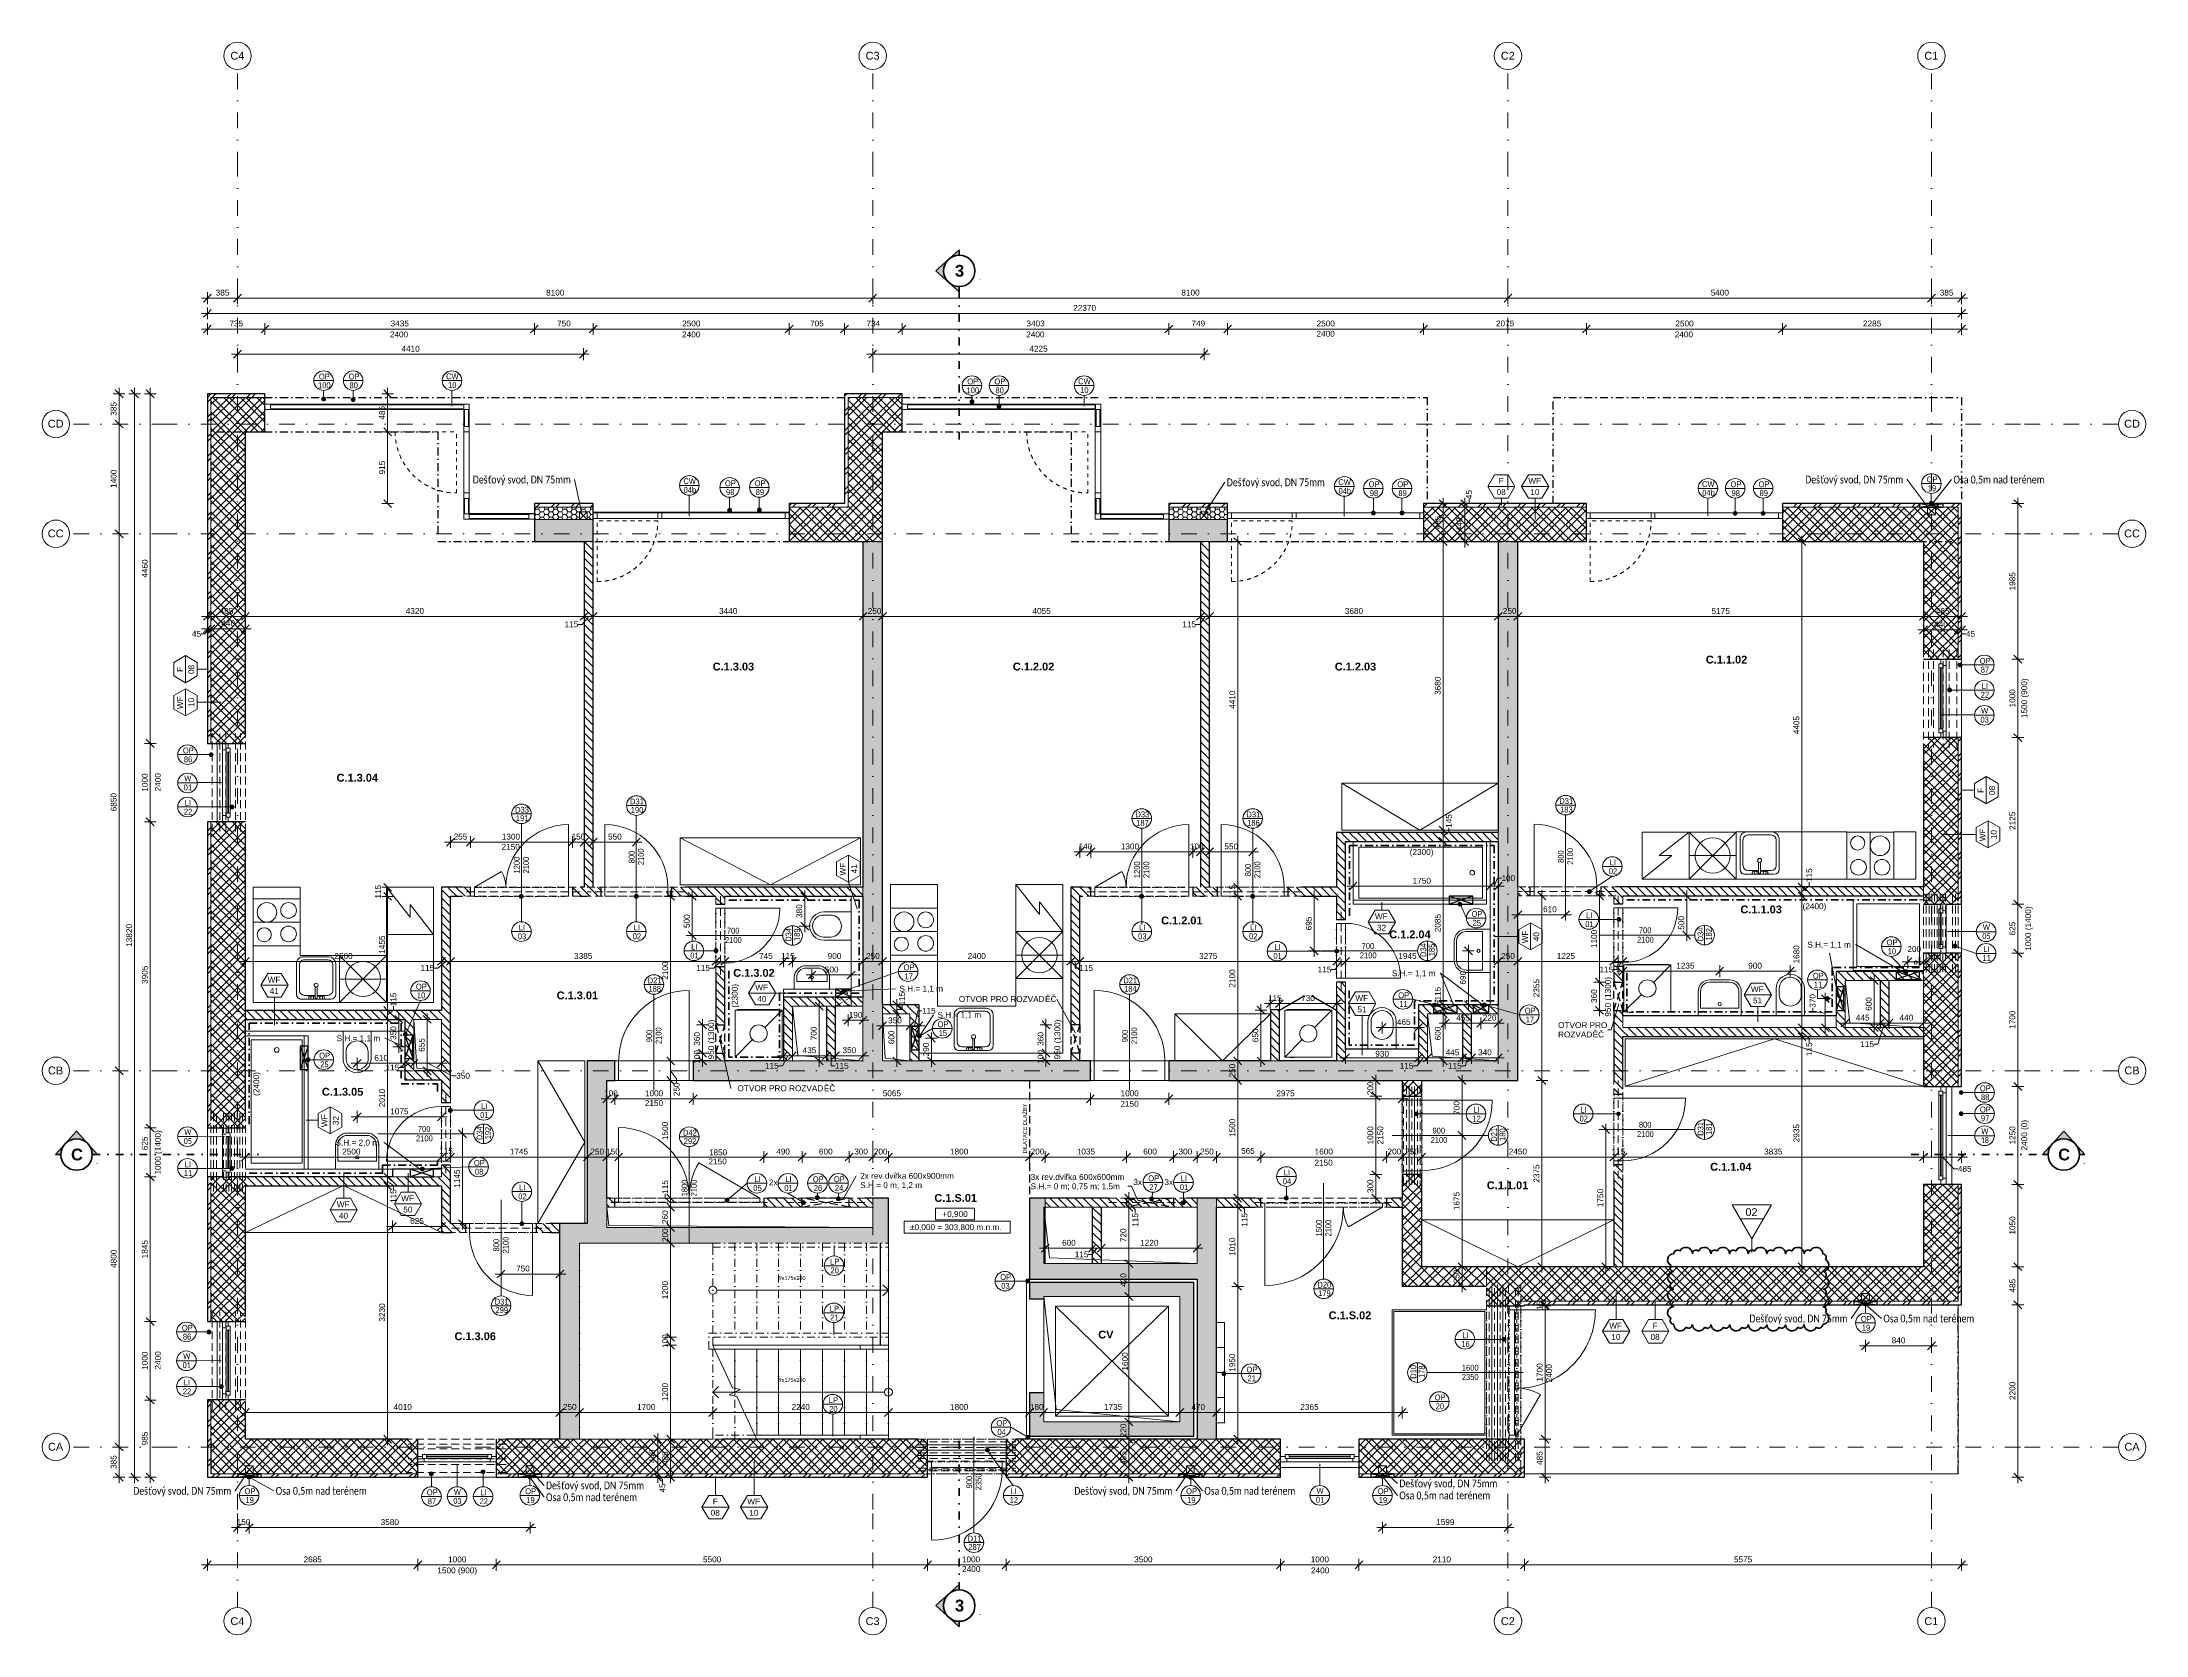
# Model space of a CAD drawing. Header units: millimetres. Extents: x -47427 to -6020, y -7799 to 12520.
# Drawn here: x -47427 to -20600, y -7799 to 12520 of the extents above; entities that cross this region are included whole.
import ezdxf

# ---------------------------------------------------------------- set-up
doc = ezdxf.new("R2010")
doc.units = ezdxf.units.MM
for name, pattern in [('HA_Dash_2mm-S1mm', [100, 50, -50]), ('HA_Dash_3mm-S1mm', [150, 100, -50]), ('HA_DashDot_10mm-S3mm', [500, 200, -150, 0, -150]), ('HA_DashDot_2_2mm-S0_6mm', [110, 50, -30, 0, -30]), ('HA_DashDot_4mm-S1mm', [200, 100, -50, 0, -50]), ('HA_DashDot_6mm-S2mm', [300, 100, -100, 0, -100])]:
    doc.linetypes.add(name, pattern=pattern)
for name, color, linetype, lineweight in [('A-____-____-DIMS', 9, 'Continuous', 5), ('A-____-____-DIMS-50', 9, 'Continuous', 5), ('A-____-____-IDEN', 9, 'Continuous', 9), ('A-____-NOTE-TEXT', 9, 'Continuous', 9), ('A-AREA-____-IDEN', 9, 'Continuous', 9), ('A-AREA-____-OTLN', 9, 'Continuous', 5), ('A-DETL-____-HDLN', 9, 'HA_Dash_3mm-S1mm', 25), ('A-DETL-____-OTLN', 9, 'Continuous', 25), ('A-DETL-____-THIN', 9, 'Continuous', 9), ('A-DETL-GENF-OTLN', 9, 'Continuous', 9), ('A-DOOR-____-IDEN', 9, 'Continuous', 9), ('A-DOOR-____-MCUT', 9, 'HA_DashDot_2_2mm-S0_6mm', 9), ('A-DOOR-____-OTLN', 9, 'Continuous', 9), ('A-DOOR-FRAM-MCUT', 9, 'Continuous', 9), ('A-FLOR-____-OTLN', 9, 'Continuous', 9), ('A-FLOR-____-OVHD', 9, 'HA_DashDot_4mm-S1mm', 25), ('A-FLOR-HRAL-IDEN', 9, 'Continuous', 9), ('A-FLOR-HRAL-MBND', 9, 'HA_DashDot_4mm-S1mm', 9), ('A-FLOR-HRAL-OTLN', 9, 'Continuous', 9), ('A-GENM-____-HDLN', 9, 'HA_Dash_3mm-S1mm', 9), ('A-GENM-____-IDEN', 9, 'Continuous', 9), ('A-GENM-____-MCUT', 9, 'HA_Dash_3mm-S1mm', 25), ('A-GENM-____-OTLN', 9, 'Continuous', 9), ('A-GLAZ-____-IDEN', 9, 'Continuous', 9), ('A-GLAZ-____-MCUT', 9, 'Continuous', 5), ('A-GLAZ-____-OTLN', 9, 'Continuous', 5), ('A-GLAZ-CURT-MCUT', 9, 'Continuous', 5), ('A-GLAZ-CURT-OTLN', 9, 'Continuous', 5), ('A-GLAZ-CWMG-MCUT', 9, 'Continuous', 5), ('A-GLAZ-CWMG-OTLN', 9, 'Continuous', 5), ('A-WALL-____-IDEN', 9, 'Continuous', 9), ('A-WALL-____-MCUT', 9, 'Continuous', 25), ('A-WALL-____-OTLN', 9, 'Continuous', 9), ('A-WALL-____-PATT', 9, 'Continuous', 25), ('E-ELEC-FIXT-OTLN', 9, 'Continuous', 9), ('G-____-____-DIMS', 9, 'Continuous', 5), ('G-____-____-SYMB', 9, 'HA_DashDot_4mm-S1mm', 9), ('G-____-____-TEXT', 9, 'Continuous', 5), ('G-____-REVC-IDEN', 9, 'Continuous', 9), ('G-____-REVC-OTLN', 9, 'Continuous', 40), ('I-FURN-____-OTLN', 9, 'Continuous', 9), ('I-WALL-____-MCUT', 9, 'Continuous', 25), ('I-WALL-____-OTLN', 9, 'Continuous', 9), ('M-HVAC-DUCT-OTLN', 9, 'Continuous', 9), ('P-SANR-FIXT-OTLN', 9, 'Continuous', 9), ('Q-CASE-____-OTLN', 9, 'Continuous', 9), ('Q-SPCQ-____-OTLN', 9, 'Continuous', 9), ('S-GRID-____-IDEN', 9, 'Continuous', 9), ('S-GRID-____-OTLN', 9, 'Continuous', 5), ('S-STRS-____-MBND', 9, 'HA_DashDot_4mm-S1mm', 9), ('S-STRS-____-OTLN', 9, 'Continuous', 9)]:
    doc.layers.add(name, color=color, linetype=linetype, lineweight=lineweight)
doc.styles.add('Arial', font='arial.ttf', dxfattribs={"height": 100})
doc.styles.add('Arial_1', font='arial.ttf', dxfattribs={"height": 75})
doc.styles.add('Arial_2', font='arial.ttf', dxfattribs={"width": 0.8, "height": 75})
doc.styles.add('Arial_3', font='arial.ttf', dxfattribs={"height": 50})
doc.styles.add('Arial_B', font='arialbd.ttf', dxfattribs={"height": 100})
doc.styles.add('Arial_B_1', font='arialbd.ttf', dxfattribs={"height": 150})
doc.styles.add('Calibri', font='calibri.ttf', dxfattribs={"width": 0.8, "height": 75})
doc.styles.add('Calibri_1', font='calibri.ttf', dxfattribs={"width": 0.8, "height": 100})
doc.styles.add('Calibri_2', font='calibri.ttf', dxfattribs={"height": 50})
doc.dimstyles.new('Inner_Dimensions', dxfattribs={"dimscale": 304.8, "dimtxt": 76.519455, "dimasz": 0.328084, "dimexe": 0.246063, "dimexo": 0.0625, "dimgap": 0.032808, "dimtad": 1, "dimdec": 0, "dimzin": 0, "dimdsep": 46, "dimtxsty": 'Arial_1', "dimblk1": 'OBLIQUE', "dimblk2": 'OBLIQUE', "dimsah": 1, "dimcen": 0.09, "dimdle": 0.246063, "dimazin": 0, "dimtfac": 1, "dimtdec": 4, "dimtix": 1, "dimtmove": 2, "dimatfit": 3, "dimfxl": 0.246063, "dimfxlon": 1, "dimtvp": 1, "dimtolj": 1, "dimtzin": 0, "dimlwd": 9, "dimlwe": 9, "dimarcsym": 2})
doc.dimstyles.new('Inner_Dimensions_1', dxfattribs={"dimscale": 304.8, "dimtxt": 76.519455, "dimasz": 0.328084, "dimexe": 0.246063, "dimexo": 0.0625, "dimgap": 0.032808, "dimtad": 1, "dimdec": 0, "dimzin": 0, "dimdsep": 46, "dimtxsty": 'Arial_1', "dimblk1": 'OBLIQUE', "dimblk2": 'OBLIQUE', "dimsah": 1, "dimcen": 0.09, "dimdle": 0.246063, "dimazin": 0, "dimtfac": 1, "dimtdec": 4, "dimtix": 1, "dimtmove": 1, "dimatfit": 3, "dimfxl": 0.246063, "dimfxlon": 1, "dimtvp": 1, "dimtolj": 1, "dimtzin": 0, "dimlwd": 9, "dimlwe": 9, "dimarcsym": 2})
doc.dimstyles.new('Inner_Dimensions_2', dxfattribs={"dimscale": 304.8, "dimtxt": 76.519455, "dimasz": 0.328084, "dimexe": 0.246063, "dimexo": 0.0625, "dimgap": 0.032808, "dimtad": 1, "dimdec": 0, "dimzin": 0, "dimdsep": 46, "dimtxsty": 'Arial_1', "dimblk1": 'OBLIQUE', "dimblk2": 'OBLIQUE', "dimsah": 1, "dimcen": 0.09, "dimdle": 0.246063, "dimazin": 0, "dimtfac": 1, "dimtdec": 4, "dimtix": 1, "dimtmove": 0, "dimatfit": 3, "dimfxl": 0.246063, "dimfxlon": 1, "dimtvp": 1, "dimtolj": 1, "dimtzin": 0, "dimlwd": 9, "dimlwe": 9, "dimarcsym": 2})
pattern_1 = [(45, (0, 0), (-106.066, 106.066), []), (45, (75, 0), (-106.066, 106.066), []), (315, (0, 0), (106.066, 106.066), []), (315, (75, 0), (106.066, 106.066), [])]
pattern_2 = [(45, (0, 0), (-106.066, 106.066), []), (45, (75, 0), (-106.066, 106.066), []), (315, (0, 0), (70.71068, 70.71068), [])]
pattern_3 = [(135, (0, 0), (-53.03301, -53.03301), [])]
pattern_4 = [(45, (0, 0), (-125.7236, 125.7236), []), (45, (0, 190.5), (-125.7236, 125.7236), [])]
pattern_5 = [(0, (0, 0), (58.594, 33.829), [39.062, -78.125]), (120, (0, 0), (-58.593773, 33.829393), [39.062, -78.125]), (60, (0, 0), (0.000227, 67.658393), [0, -78.125, 39.062, 0])]

# ---------------------------------------------------------------- blocks, each defined once
blk = doc.blocks.new('HA_DR_Single_Swing_Solid - In_BJ_700x2100-2040353-DPS_1NP-C')
at = {"layer": 'A-DOOR-____-MCUT'}
for p, q in [((-350, 57.5), (350, 57.5)), ((-350, -57.5), (350, -57.5))]:
    blk.add_line(p, q, dxfattribs=at)
at = {"layer": 'A-DOOR-____-OTLN', "lineweight": 5}
blk.add_line((350, -757.5), (350, -57.5), dxfattribs=at)
blk.add_arc((350, -57.5), 700, 180, 270, dxfattribs=at)
at = {"layer": 'A-DOOR-FRAM-MCUT'}
for p, q in [((-350, -57.5), (-350, 57.5)), ((350, 57.5), (350, -57.5))]:
    blk.add_line(p, q, dxfattribs=at)
blk = doc.blocks.new('HA_DR_Single_Swing_Solid - In_BJ_900x2100_Vstup-2040224-DPS_1NP-C')
at = {"layer": 'A-DOOR-____-MCUT'}
for p, q in [((-450, 125), (450, 125)), ((-450, -125), (450, -125))]:
    blk.add_line(p, q, dxfattribs=at)
at = {"layer": 'A-DOOR-____-OTLN', "lineweight": 5}
blk.add_line((450, 1025), (450, 125), dxfattribs=at)
at = {"layer": 'A-DOOR-____-OTLN'}
for p, q in [((-500, 125), (500, 125)), ((-500, -125), (500, -125))]:
    blk.add_line(p, q, dxfattribs=at)
at = {"layer": 'A-DOOR-____-OTLN', "lineweight": 5}
blk.add_arc((450, 125), 900, 90, 180, dxfattribs=at)
at = {"layer": 'A-DOOR-FRAM-MCUT'}
for p, q in [((-450, 125), (-450, -125)), ((450, -125), (450, 125))]:
    blk.add_line(p, q, dxfattribs=at)
blk = doc.blocks.new('HA_DR_Single_Swing_Solid - In_BJ_900x2100_Vstup-2040222-DPS_1NP-C')
at = {"layer": 'A-DOOR-____-MCUT'}
for p, q in [((-450, 125), (450, 125)), ((-450, -125), (450, -125))]:
    blk.add_line(p, q, dxfattribs=at)
at = {"layer": 'A-DOOR-____-OTLN'}
for p, q in [((-500, 125), (500, 125)), ((-500, -125), (500, -125))]:
    blk.add_line(p, q, dxfattribs=at)
at = {"layer": 'A-DOOR-____-OTLN', "lineweight": 5}
blk.add_line((450, -1025), (450, -125), dxfattribs=at)
blk.add_arc((450, -125), 900, 180, 270, dxfattribs=at)
at = {"layer": 'A-DOOR-FRAM-MCUT'}
for p, q in [((-450, -125), (-450, 125)), ((450, 125), (450, -125))]:
    blk.add_line(p, q, dxfattribs=at)
blk = doc.blocks.new('HA_DR_Double_Swing_Solid - In_BJ_1200x2100_800-1662813-DPS_1NP-C')
at = {"layer": 'A-DOOR-____-MCUT'}
for p, q in [((-600, 57), (600, 57)), ((-600, -58), (600, -58))]:
    blk.add_line(p, q, dxfattribs=at)
at = {"layer": 'A-DOOR-____-OTLN', "lineweight": 5}
for p, q in [((600, 857), (600, 57)), ((-254, 257), (-600, 58))]:
    blk.add_line(p, q, dxfattribs=at)
for centre, radius, start, end in [((600, 57), 800, 90, 180), ((-600, 57), 400, 360, 30)]:
    blk.add_arc(centre, radius, start, end, dxfattribs=at)
at = {"layer": 'A-DOOR-FRAM-MCUT'}
for p, q in [((-600, 57), (-600, -58)), ((600, -58), (600, 57))]:
    blk.add_line(p, q, dxfattribs=at)
blk = doc.blocks.new('HA_DR_Single_Swing_Solid - In_BJ_700x2100-2040355-DPS_1NP-C')
at = {"layer": 'A-DOOR-____-MCUT'}
for p, q in [((-350, 57.5), (350, 57.5)), ((-350, -57.5), (350, -57.5))]:
    blk.add_line(p, q, dxfattribs=at)
at = {"layer": 'A-DOOR-____-OTLN', "lineweight": 5}
blk.add_line((350, 757.5), (350, 57.5), dxfattribs=at)
blk.add_arc((350, 57.5), 700, 90, 180, dxfattribs=at)
at = {"layer": 'A-DOOR-FRAM-MCUT'}
for p, q in [((-350, 57.5), (-350, -57.5)), ((350, -57.5), (350, 57.5))]:
    blk.add_line(p, q, dxfattribs=at)
blk = doc.blocks.new('HA_DR_Single_Swing_Solid - In_BJ_800x2100-2040331-DPS_1NP-C')
at = {"layer": 'A-DOOR-____-MCUT'}
for p, q in [((-400, 57.5), (400, 57.5)), ((-400, -57.5), (400, -57.5))]:
    blk.add_line(p, q, dxfattribs=at)
at = {"layer": 'A-DOOR-____-OTLN', "lineweight": 5}
blk.add_line((400, -857.5), (400, -57.5), dxfattribs=at)
blk.add_arc((400, -57.5), 800, 180, 270, dxfattribs=at)
at = {"layer": 'A-DOOR-FRAM-MCUT'}
for p, q in [((-400, -57.5), (-400, 57.5)), ((400, 57.5), (400, -57.5))]:
    blk.add_line(p, q, dxfattribs=at)
blk = doc.blocks.new('HA_DR_Double_Swing_Solid_wCasing - In_OBJ_1500x2100_1000-1799535-DPS_1NP-C')
at = {"layer": 'A-DOOR-____-MCUT'}
for p, q in [((-750, 57), (750, 57)), ((-750, 7), (750, 7))]:
    blk.add_line(p, q, dxfattribs=at)
at = {"layer": 'A-DOOR-____-OTLN', "lineweight": 5}
for p, q in [((750, 1057), (750, 57)), ((-317, 307), (-750, 58))]:
    blk.add_line(p, q, dxfattribs=at)
for centre, radius, start, end in [((750, 57), 1000, 90, 180), ((-750, 57), 500, 360, 30)]:
    blk.add_arc(centre, radius, start, end, dxfattribs=at)
at = {"layer": 'A-DOOR-FRAM-MCUT'}
for p, q in [((-750, 7), (-800, 7)), ((-750, 57), (-750, 7)), ((750, 7), (750, 57)), ((800, 7), (750, 7))]:
    blk.add_line(p, q, dxfattribs=at)
blk = doc.blocks.new('HA_DR_Single_Swing_Solid - In_BJ_900x2100_Vstup-2040226-DPS_1NP-C')
at = {"layer": 'A-DOOR-____-MCUT'}
for p, q in [((-450, 125), (450, 125)), ((-450, -125), (450, -125))]:
    blk.add_line(p, q, dxfattribs=at)
at = {"layer": 'A-DOOR-____-OTLN'}
for p, q in [((-500, 125), (500, 125)), ((-500, -125), (500, -125))]:
    blk.add_line(p, q, dxfattribs=at)
at = {"layer": 'A-DOOR-____-OTLN', "lineweight": 5}
blk.add_line((450, -1025), (450, -125), dxfattribs=at)
blk.add_arc((450, -125), 900, 180, 270, dxfattribs=at)
at = {"layer": 'A-DOOR-FRAM-MCUT'}
for p, q in [((-450, -125), (-450, 125)), ((450, 125), (450, -125))]:
    blk.add_line(p, q, dxfattribs=at)
blk = doc.blocks.new('HA_WD_SinglePanel - 625x1000-1662819-DPS_1NP-C')
at = {"layer": 'A-GLAZ-____-MCUT'}
for p, q in [((-313, 70), (-313, 0)), ((-233, 70), (-313, 70)), ((-313, 0), (-253, 0)), ((-253, -25), (-253, 25)), ((-233, 25), (-233, 70)), ((-203, 25), (-203, -25)), ((202, 5), (-203, 5)), ((202, -25), (202, 25)), ((312, 70), (232, 70)), ((232, 70), (232, 25)), ((252, 25), (252, -25)), ((252, 0), (312, 0)), ((312, 0), (312, 70)), ((-203, -25), (-253, -25)), ((202, -5), (-203, -5)), ((252, -25), (202, -25))]:
    blk.add_line(p, q, dxfattribs=at)
at = {"layer": 'A-GLAZ-____-OTLN'}
for p, q in [((-253, -25), (-253, 25)), ((232, 70), (-233, 70)), ((252, 25), (252, -25)), ((-253, -25), (252, -25)), ((202, -25), (-203, -25))]:
    blk.add_line(p, q, dxfattribs=at)
blk = doc.blocks.new('HA_WD_SinglePanel - 1250x2400-1662821-DPS_1NP-C')
at = {"layer": 'A-GLAZ-____-MCUT'}
for p, q in [((-545, 70), (-625, 70)), ((-625, 0), (-565, 0)), ((-565, -25), (-565, 25)), ((-565, 25), (-515, 25)), ((-545, 25), (-545, 70)), ((-515, 25), (-515, -25)), ((515, 5), (-515, 5)), ((515, -25), (515, 25)), ((515, 25), (565, 25)), ((625, 70), (545, 70)), ((545, 70), (545, 25)), ((565, 25), (565, -25)), ((565, 0), (625, 0)), ((-515, -25), (-565, -25)), ((515, -5), (-515, -5)), ((565, -25), (515, -25))]:
    blk.add_line(p, q, dxfattribs=at)
at = {"layer": 'A-GLAZ-____-OTLN'}
for p, q in [((565, 25), (-565, 25)), ((-565, -25), (-565, 25)), ((545, 70), (-545, 70)), ((515, 25), (-515, 25)), ((565, 25), (565, -25)), ((-565, -25), (565, -25)), ((515, -25), (-515, -25))]:
    blk.add_line(p, q, dxfattribs=at)
blk = doc.blocks.new('HA_WD_SinglePanel - 1000x1500-1662820-DPS_1NP-C')
at = {"layer": 'A-GLAZ-____-MCUT'}
for p, q in [((-420, 70), (-500, 70)), ((-500, 0), (-440, 0)), ((-440, -25), (-440, 25)), ((-440, 25), (-390, 25)), ((-420, 25), (-420, 70)), ((-390, 25), (-390, -25)), ((390, 5), (-390, 5)), ((390, -25), (390, 25)), ((390, 25), (440, 25)), ((500, 70), (420, 70)), ((420, 70), (420, 25)), ((440, 25), (440, -25)), ((440, 0), (500, 0)), ((-390, -25), (-440, -25)), ((390, -5), (-390, -5)), ((440, -25), (390, -25))]:
    blk.add_line(p, q, dxfattribs=at)
at = {"layer": 'A-GLAZ-____-OTLN'}
for p, q in [((440, 25), (-440, 25)), ((-440, -25), (-440, 25)), ((420, 70), (-420, 70)), ((390, 25), (-390, 25)), ((440, 25), (440, -25)), ((-440, -25), (440, -25)), ((390, -25), (-390, -25))]:
    blk.add_line(p, q, dxfattribs=at)
blk = doc.blocks.new('HA_WD_SinglePanel - 1000x2400-1662822-DPS_1NP-C')
at = {"layer": 'A-GLAZ-____-MCUT'}
for p, q in [((-420, 70), (-500, 70)), ((-500, 0), (-440, 0)), ((-440, -25), (-440, 25)), ((-440, 25), (-390, 25)), ((-420, 25), (-420, 70)), ((-390, 25), (-390, -25)), ((390, 5), (-390, 5)), ((390, -25), (390, 25)), ((390, 25), (440, 25)), ((500, 70), (420, 70)), ((420, 70), (420, 25)), ((440, 25), (440, -25)), ((440, 0), (500, 0)), ((-390, -25), (-440, -25)), ((390, -5), (-390, -5)), ((440, -25), (390, -25))]:
    blk.add_line(p, q, dxfattribs=at)
at = {"layer": 'A-GLAZ-____-OTLN'}
for p, q in [((440, 25), (-440, 25)), ((-440, -25), (-440, 25)), ((420, 70), (-420, 70)), ((390, 25), (-390, 25)), ((440, 25), (440, -25)), ((-440, -25), (440, -25)), ((390, -25), (-390, -25))]:
    blk.add_line(p, q, dxfattribs=at)
blk = doc.blocks.new('System Panel - Glazed_50mm_Offset50-1462710-DPS_1NP-C')
at = {"layer": 'A-GLAZ-CURT-MCUT'}
for p, q in [((1232, 125), (-1232, 125)), ((-1232, 125), (-1232, 75)), ((-1232, 75), (1232, 75)), ((1232, 75), (1232, 125))]:
    blk.add_line(p, q, dxfattribs=at)
blk = doc.blocks.new('Rectangular Mullion - 70x70_Symetric_Offset0-1462708-DPS_1NP-C')
at = {"layer": 'A-GLAZ-CWMG-OTLN'}
for p, q in [((-42050, 7903), (-44515, 7903)), ((-42050, 7833), (-44515, 7833))]:
    blk.add_line(p, q, dxfattribs=at)
blk = doc.blocks.new('Rectangular Mullion - 70x70_Symetric_Offset0-1395025-DPS_1NP-C')
at = {"layer": 'A-GLAZ-CWMG-MCUT'}
for p, q in [((-70, -65), (0, -65)), ((-70, -135), (-70, -65)), ((0, -135), (-70, -135)), ((0, -65), (0, -135))]:
    blk.add_line(p, q, dxfattribs=at)
blk = doc.blocks.new('Rectangular Mullion - 70x70_Symetric_Offset0-1395026-DPS_1NP-C')
at = {"layer": 'A-GLAZ-CWMG-MCUT'}
for p, q in [((0, -65), (-70, -65)), ((-70, -65), (-70, -135)), ((-70, -135), (0, -135)), ((0, -135), (0, -65))]:
    blk.add_line(p, q, dxfattribs=at)
blk = doc.blocks.new('System Panel - Glazed_50mm_Offset50-1502159-DPS_1NP-C')
at = {"layer": 'A-GLAZ-CURT-MCUT'}
for p, q in [((107.5, 125), (-107.5, 125)), ((-107.5, 125), (-107.5, 75)), ((-107.5, 75), (107.5, 75)), ((107.5, 75), (107.5, 125))]:
    blk.add_line(p, q, dxfattribs=at)
blk = doc.blocks.new('Rectangular Mullion - 70x70_Symetric_Offset0-1505272-DPS_1NP-C')
at = {"layer": 'A-GLAZ-CWMG-OTLN'}
for p, q in [((-42050, 7618), (-42050, 7833)), ((-41980, 7618), (-41980, 7833))]:
    blk.add_line(p, q, dxfattribs=at)
blk = doc.blocks.new('Rectangular Mullion - 70x70_Symetric_Offset0-1501645-DPS_1NP-C')
at = {"layer": 'A-GLAZ-CWMG-MCUT'}
for p, q in [((-70, -65), (0, -65)), ((-70, -135), (-70, -65)), ((0, -135), (-70, -135)), ((0, -65), (0, -135))]:
    blk.add_line(p, q, dxfattribs=at)
blk = doc.blocks.new('Rectangular Mullion - 70x70_Symetric_Offset0-1501646-DPS_1NP-C')
at = {"layer": 'A-GLAZ-CWMG-MCUT'}
for p, q in [((0, -65), (-70, -65)), ((-70, -65), (-70, -135)), ((-70, -135), (0, -135)), ((0, -135), (0, -65))]:
    blk.add_line(p, q, dxfattribs=at)
blk = doc.blocks.new('System Panel - Glazed_50mm_Offset50-1462713-DPS_1NP-C')
at = {"layer": 'A-GLAZ-CURT-MCUT'}
for p, q in [((380, 125), (-380, 125)), ((-380, 125), (-380, 75)), ((-380, 75), (380, 75)), ((380, 75), (380, 125))]:
    blk.add_line(p, q, dxfattribs=at)
blk = doc.blocks.new('Rectangular Mullion - 70x70_Symetric_Offset0-1462711-DPS_1NP-C')
at = {"layer": 'A-GLAZ-CWMG-OTLN'}
for p, q in [((-41220, 6503), (-41980, 6503)), ((-41220, 6433), (-41980, 6433))]:
    blk.add_line(p, q, dxfattribs=at)
blk = doc.blocks.new('System Panel - Glazed_50mm_Offset50-2022182-DPS_1NP-C')
at = {"layer": 'A-GLAZ-CURT-MCUT'}
for p, q in [((1197.5, 125), (-1197.5, 125)), ((-1197.5, 125), (-1197.5, 75)), ((-1197.5, 75), (1197.5, 75)), ((1197.5, 75), (1197.5, 125))]:
    blk.add_line(p, q, dxfattribs=at)
blk = doc.blocks.new('Rectangular Mullion - 70x70_Symetric_Offset0-2022180-DPS_1NP-C')
at = {"layer": 'A-GLAZ-CWMG-OTLN'}
for p, q in [((-33997, 7903), (-36391, 7903)), ((-33997, 7833), (-36391, 7833))]:
    blk.add_line(p, q, dxfattribs=at)
blk = doc.blocks.new('System Panel - Glazed_50mm_Offset50-2022159-DPS_1NP-C')
at = {"layer": 'A-GLAZ-CURT-MCUT'}
for p, q in [((400, 125), (-400, 125)), ((-400, 125), (-400, 75)), ((-400, 75), (400, 75)), ((400, 75), (400, 125))]:
    blk.add_line(p, q, dxfattribs=at)
blk = doc.blocks.new('Rectangular Mullion - 70x70_Symetric_Offset0-2022157-DPS_1NP-C')
at = {"layer": 'A-GLAZ-CWMG-OTLN'}
for p, q in [((-33129, 6503), (-33927, 6503)), ((-33129, 6433), (-33927, 6433))]:
    blk.add_line(p, q, dxfattribs=at)
blk = doc.blocks.new('HA_GM_Shaft_Rectangle - Default-2055997-DPS_1NP-C')
at = {"layer": 'A-DETL-GENF-OTLN'}
for p, q in [((35, -35), (655, 0)), ((0, -350), (35, -35))]:
    blk.add_line(p, q, dxfattribs=at)
at = {"layer": 'A-GENM-____-OTLN'}
for p, q in [((0, -350), (0, 0)), ((0, 0), (655, 0)), ((655, 0), (655, -350)), ((655, -350), (0, -350))]:
    blk.add_line(p, q, dxfattribs=at)
blk = doc.blocks.new('HA_GM_Shaft_Rectangle - Default-2055999-DPS_1NP-C')
at = {"layer": 'A-DETL-GENF-OTLN'}
for p, q in [((70, -70), (700, 0)), ((0, -900), (70, -70))]:
    blk.add_line(p, q, dxfattribs=at)
at = {"layer": 'A-GENM-____-OTLN'}
for p, q in [((0, -900), (0, 0)), ((0, 0), (700, 0)), ((700, 0), (700, -900)), ((700, -900), (0, -900))]:
    blk.add_line(p, q, dxfattribs=at)
blk = doc.blocks.new('HA_GM_Shaft_Rectangle - Default-2056017-DPS_1NP-C')
at = {"layer": 'A-DETL-GENF-OTLN'}
for p, q in [((35, -35), (600, 0)), ((0, -350), (35, -35))]:
    blk.add_line(p, q, dxfattribs=at)
at = {"layer": 'A-GENM-____-OTLN'}
for p, q in [((0, -350), (0, 0)), ((0, 0), (600, 0)), ((600, 0), (600, -350)), ((600, -350), (0, -350))]:
    blk.add_line(p, q, dxfattribs=at)
blk = doc.blocks.new('HA_GM_Shaft_Rectangle - Default-2056019-DPS_1NP-C')
at = {"layer": 'A-DETL-GENF-OTLN'}
for p, q in [((60, -60), (600, 0)), ((0, -900), (60, -60))]:
    blk.add_line(p, q, dxfattribs=at)
at = {"layer": 'A-GENM-____-OTLN'}
for p, q in [((0, -900), (0, 0)), ((0, 0), (600, 0)), ((600, 0), (600, -900)), ((600, -900), (0, -900))]:
    blk.add_line(p, q, dxfattribs=at)
blk = doc.blocks.new('HA_GM_Shaft_Rectangle - Default-2056015-DPS_1NP-C')
at = {"layer": 'A-DETL-GENF-OTLN'}
for p, q in [((60, -60), (600, 0)), ((0, -1000), (60, -60))]:
    blk.add_line(p, q, dxfattribs=at)
at = {"layer": 'A-GENM-____-OTLN'}
for p, q in [((0, -1000), (0, 0)), ((0, 0), (600, 0)), ((600, 0), (600, -1000)), ((600, -1000), (0, -1000))]:
    blk.add_line(p, q, dxfattribs=at)
blk = doc.blocks.new('HA_GM_Shaft_Rectangle - Default-1963435-DPS_1NP-C')
at = {"layer": 'A-DETL-GENF-OTLN'}
for p, q in [((160, -160), (1600, 0)), ((0, -1735), (160, -160))]:
    blk.add_line(p, q, dxfattribs=at)
at = {"layer": 'A-GENM-____-OTLN'}
for p, q in [((0, -1735), (0, 0)), ((0, 0), (1600, 0)), ((1600, 0), (1600, -1735)), ((1600, -1735), (0, -1735))]:
    blk.add_line(p, q, dxfattribs=at)
blk = doc.blocks.new('HA_GM_Shaft_Rectangle - Default-1963437-DPS_1NP-C')
at = {"layer": 'A-DETL-GENF-OTLN'}
for p, q in [((72, -72), (720, 0)), ((0, -1955), (72, -72))]:
    blk.add_line(p, q, dxfattribs=at)
at = {"layer": 'A-GENM-____-OTLN'}
for p, q in [((0, -1955), (0, 0)), ((0, 0), (720, 0)), ((720, 0), (720, -1955)), ((720, -1955), (0, -1955))]:
    blk.add_line(p, q, dxfattribs=at)
blk = doc.blocks.new('HA_GM_Shaft_Rectangle - Default-1963439-DPS_1NP-C')
at = {"layer": 'A-DETL-GENF-OTLN'}
for p, q in [((26, -26), (260, 0)), ((0, -3390), (26, -26))]:
    blk.add_line(p, q, dxfattribs=at)
at = {"layer": 'A-GENM-____-OTLN'}
for p, q in [((0, -3390), (0, 0)), ((0, 0), (260, 0)), ((260, 0), (260, -3390)), ((260, -3390), (0, -3390))]:
    blk.add_line(p, q, dxfattribs=at)
blk = doc.blocks.new('Top Rail Type - Top Rail_Internal_-1399463-DPS_1NP-C')
at = {"layer": 'A-FLOR-HRAL-OTLN'}
for p, q in [((-36995, -4152), (-36995, -4102)), ((-36635, -4102), (-36635, -4152))]:
    blk.add_line(p, q, dxfattribs=at)
blk = doc.blocks.new('Top Rail Type - Top Rail_Internal_-V1-DPS_1NP-C')
at = {"layer": 'A-FLOR-HRAL-MBND'}
for p, q in [((-38925, -3951), (-36635, -3951)), ((-38925, -4152), (-38925, -3951)), ((-38875, -4001), (-36635, -4001)), ((-38875, -4102), (-38875, -4001)), ((-36635, -3951), (-36635, -4001)), ((-38851, -4152), (-38925, -4152)), ((-38875, -4102), (-38875, -4102))]:
    blk.add_line(p, q, dxfattribs=at)
at = {"layer": 'A-FLOR-HRAL-OTLN'}
for p, q in [((-38875, -4102), (-38851, -4152)), ((-38800, -4102), (-38875, -4102)), ((-38800, -4152), (-38851, -4152)), ((-36635, -4102), (-38800, -4102)), ((-36635, -4152), (-38800, -4152)), ((-36635, -4152), (-36635, -4102))]:
    blk.add_line(p, q, dxfattribs=at)
blk = doc.blocks.new('Top Rail Type - Top Rail_Internal_-1399480-DPS_1NP-C')
at = {"layer": 'A-FLOR-HRAL-OTLN'}
for p, q in [((-36995, -5301), (-36995, -5251)), ((-36635, -5251), (-36635, -5301))]:
    blk.add_line(p, q, dxfattribs=at)
blk = doc.blocks.new('Top Rail Type - Top Rail_Internal_-V2-DPS_1NP-C')
at = {"layer": 'A-FLOR-HRAL-MBND'}
for p, q in [((-38875, -5301), (-38875, -5251)), ((-38339, -5251), (-38875, -5251)), ((-38315, -5301), (-38875, -5301))]:
    blk.add_line(p, q, dxfattribs=at)
at = {"layer": 'A-FLOR-HRAL-OTLN'}
for p, q in [((-38339, -5251), (-38315, -5301)), ((-36635, -5251), (-38339, -5251)), ((-36635, -5301), (-38315, -5301)), ((-36635, -5301), (-36635, -5251))]:
    blk.add_line(p, q, dxfattribs=at)
blk = doc.blocks.new('ABMV_Toilet_WallHung - Default-1928450-DPS_1NP-C')
at = {"layer": 'P-SANR-FIXT-OTLN'}
for p, q in [((-55, 75), (-55, 425)), ((-16, 426), (-16, 340)), ((266, 340), (266, 426)), ((305, 75), (305, 425))]:
    blk.add_line(p, q, dxfattribs=at)
for centre, radius, start, end in [((125, 425), 180, 0, 180), ((125, 426), 141, 360, 180), ((125, 340), 141, 180, 360)]:
    blk.add_arc(centre, radius, start, end, dxfattribs=at)
blk = doc.blocks.new('ABMV_WashBasin_Generic - 550x460-1465709-DPS_1NP-C')
at = {"layer": 'P-SANR-FIXT-OTLN'}
for p, q in [((-150, 360), (-150, 50)), ((-120, 150), (-120, 360)), ((250, 510), (0, 510)), ((0, 480), (250, 480)), ((370, 360), (370, 150)), ((400, 50), (400, 360)), ((370, 150), (-120, 150))]:
    blk.add_line(p, q, dxfattribs=at)
for centre, radius, start, end in [((0, 360), 150, 90, 180), ((0, 360), 120, 90, 180), ((250, 360), 150, 360, 90), ((250, 360), 120, 360, 90), ((125, 200), 20, 90, 270), ((125, 200), 20, 270, 90)]:
    blk.add_arc(centre, radius, start, end, dxfattribs=at)
blk = doc.blocks.new('ABMV_ShowerBasin_Generic - 900x900-1421436-DPS_1NP-C')
at = {"layer": 'P-SANR-FIXT-OTLN'}
for p, q in [((0, 0), (0, 900)), ((0, 900), (900, 900)), ((0, 900), (900, 900)), ((0, 900), (0, 0)), ((50, 50), (50, 850)), ((50, 850), (850, 850)), ((50, 850), (850, 850)), ((50, 50), (50, 850)), ((850, 850), (850, 50)), ((850, 850), (850, 50)), ((850, 50), (170, 50)), ((850, 50), (170, 50)), ((900, 50), (900, 0)), ((900, 50), (900, 0))]:
    blk.add_line(p, q, dxfattribs=at)
blk.add_circle((100, 100), 20, dxfattribs=at)
blk = doc.blocks.new('ABMV_Bathtub_Generic - 800x1700-1414026-DPS_1NP-C')
at = {"layer": 'P-SANR-FIXT-OTLN'}
for p, q in [((50, 1700), (800, 1700)), ((50, 1700), (800, 1700)), ((75, 50), (75, 1625)), ((75, 1625), (725, 1625)), ((75, 1625), (725, 1625)), ((75, 50), (75, 1625)), ((725, 1625), (725, 50)), ((725, 1625), (725, 50)), ((800, 0), (50, 0)), ((800, 0), (50, 0)), ((725, 50), (75, 50)), ((725, 50), (75, 50))]:
    blk.add_line(p, q, dxfattribs=at)
blk.add_circle((400, 180), 30, dxfattribs=at)
blk = doc.blocks.new('ABMV_Bathtub_Generic - 800x1700-V3-DPS_1NP-C')
at = {"layer": 'P-SANR-FIXT-OTLN'}
for p, q in [((75, 50), (75, 1625)), ((75, 1625), (725, 1625)), ((75, 1625), (725, 1625)), ((75, 50), (75, 1625)), ((725, 1625), (725, 50)), ((725, 1625), (725, 50)), ((800, 0), (50, 0)), ((800, 0), (50, 0)), ((725, 50), (75, 50)), ((725, 50), (75, 50))]:
    blk.add_line(p, q, dxfattribs=at)
blk.add_circle((400, 180), 30, dxfattribs=at)
blk = doc.blocks.new('Lednice_Mraznička_ADNS - Lednice 600x600x1800-1423141-DPS_1NP-C')
at = {"layer": 'Q-SPCQ-____-OTLN'}
for p, q in [((300, 300), (-300, 300)), ((-300, 300), (-300, -300)), ((300, 300), (-80, 0)), ((80, 0), (-300, -300)), ((-80, 0), (80, 0)), ((-300, -300), (300, -300))]:
    blk.add_line(p, q, dxfattribs=at)
blk = doc.blocks.new('Kuchyňská_linka_myčka_ADNS - Myčka-1423139-DPS_1NP-C')
at = {"layer": 'Q-SPCQ-____-OTLN'}
for p, q in [((300, 300), (-300, 300)), ((-300, 300), (-300, -300)), ((300, 300), (-300, -300)), ((-300, 300), (300, -300)), ((300, 300), (-300, 300)), ((-300, 300), (-300, 0)), ((300, -300), (300, 300)), ((300, 0), (300, 300)), ((-300, 0), (300, 0)), ((-300, -300), (300, -300))]:
    blk.add_line(p, q, dxfattribs=at)
blk.add_circle((0, 0), 225, dxfattribs=at)
blk = doc.blocks.new('Lednice_Mraznička_ADNS - Lednice 600x600x1800-V4-DPS_1NP-C')
at = {"layer": 'Q-SPCQ-____-OTLN'}
for p, q in [((300, 300), (-300, 300)), ((-300, 300), (-300, -300)), ((300, 300), (-80, 0)), ((300, -300), (300, 300)), ((80, 0), (-300, -300)), ((-80, 0), (80, 0)), ((-300, -300), (300, -300))]:
    blk.add_line(p, q, dxfattribs=at)
blk = doc.blocks.new('R_bathroom_washing_machine - 600x600x900-1423135-DPS_1NP-C')
at = {"layer": 'E-ELEC-FIXT-OTLN'}
for p, q in [((678, 597), (78, 597)), ((78, 597), (78, -3)), ((455, 374), (678, 597)), ((555, 602), (555, 597)), ((555, 602), (572, 602)), ((572, 602), (572, 597)), ((572, 602), (580, 602)), ((580, 602), (587, 602)), ((587, 602), (605, 602)), ((587, 597), (587, 602)), ((605, 597), (605, 602)), ((678, -3), (678, 597)), ((78, -3), (300, 219)), ((78, -3), (678, -3)), ((108, -3), (108, -8)), ((648, -8), (108, -8)), ((648, -8), (648, -3))]:
    blk.add_line(p, q, dxfattribs=at)
blk.add_circle((378, 297), 110, dxfattribs=at)
blk = doc.blocks.new('Kuchyňská_linka_sporák_ADNS - 600x600x800-1423137-DPS_1NP-C')
at = {"layer": 'Q-SPCQ-____-OTLN'}
for p, q in [((600, 600), (0, 600)), ((0, 600), (0, 0)), ((600, 600), (0, 600)), ((0, 600), (0, 300)), ((600, 0), (600, 600)), ((600, 300), (600, 600)), ((0, 300), (600, 300)), ((0, 0), (600, 0))]:
    blk.add_line(p, q, dxfattribs=at)
for centre, radius in [((175, 425), 125), ((450, 450), 100), ((140, 140), 90), ((450, 150), 100)]:
    blk.add_circle(centre, radius, dxfattribs=at)
blk = doc.blocks.new('Skříňka se dřezem_ pravoúhlá - 500 x 440mm-1427235-DPS_1NP-C')
at = {"layer": 'P-SANR-FIXT-OTLN'}
for p, q in [((-234, 117), (-234, -271)), ((-234, 117), (-234, -271)), ((-196, 69), (-196, -258)), ((202, 180), (-171, 180)), ((202, 180), (-171, 180)), ((3, 133), (-133, 133)), ((92, 180), (-73, 180)), ((-73, 142), (3, 142)), ((3, 161), (3, 40)), ((28, 161), (28, 40)), ((28, 142), (92, 142)), ((164, 133), (28, 133)), ((228, -258), (228, 69)), ((266, -276), (266, 117)), ((266, -276), (266, 117)), ((-145, -360), (181, -360)), ((-145, -360), (181, -360)), ((-133, -322), (164, -322))]:
    blk.add_line(p, q, dxfattribs=at)
for centre, radius, start, end in [((-171, 117), 63.5, 90, 180), ((-171, 117), 63.5, 90, 180), ((-133, 69), 63.5, 90, 180), ((-73, 161), 19, 90, 270), ((-48, 161), 19, 360, 180), ((-48, 161), 19, 180, 0), ((16, 3), 25.4, 360, 180), ((16, 3), 25.4, 180, 0), ((16, 161), 12.7, 360, 180), ((16, 40), 12.7, 180, 0), ((66, 161), 19, 360, 180), ((66, 161), 19, 180, 360), ((92, 161), 19, 270, 90), ((164, 69), 63.5, 0, 90), ((202, 117), 63.5, 0, 90), ((202, 117), 63.5, 360, 90), ((-133, -258), 63.5, 180, 270), ((164, -258), 63.5, 270, 0), ((-145, -271), 88.9, 180, 270), ((-145, -271), 88.9, 180, 270), ((181, -276), 84.4, 270, 0), ((181, -276), 84.4, 270, 0)]:
    blk.add_arc(centre, radius, start, end, dxfattribs=at)
blk = doc.blocks.new('R_bathroom_washing_machine - 600x600x900-V5-DPS_1NP-C')
at = {"layer": 'E-ELEC-FIXT-OTLN'}
for p, q in [((78, 597), (78, -3)), ((455, 374), (678, 597)), ((555, 602), (555, 597)), ((555, 602), (572, 602)), ((572, 602), (572, 597)), ((572, 602), (580, 602)), ((580, 602), (587, 602)), ((587, 602), (605, 602)), ((587, 597), (587, 602)), ((605, 597), (605, 602)), ((678, 597), (642, 597)), ((678, -3), (678, 597)), ((78, -3), (300, 219)), ((78, -3), (678, -3)), ((108, -3), (108, -8)), ((648, -8), (108, -8)), ((648, -8), (648, -3))]:
    blk.add_line(p, q, dxfattribs=at)
blk.add_circle((378, 297), 110, dxfattribs=at)
blk = doc.blocks.new('R_bathroom_washing_machine - 600x600x900-V6-DPS_1NP-C')
at = {"layer": 'E-ELEC-FIXT-OTLN'}
for p, q in [((112, 597), (78, 597)), ((78, 597), (78, -3)), ((455, 374), (678, 597)), ((555, 602), (555, 597)), ((555, 602), (572, 602)), ((572, 602), (572, 597)), ((572, 602), (580, 602)), ((580, 602), (587, 602)), ((587, 602), (605, 602)), ((587, 597), (587, 602)), ((605, 597), (605, 602)), ((678, -3), (678, 597)), ((78, -3), (300, 219)), ((78, -3), (678, -3)), ((108, -3), (108, -8)), ((648, -8), (108, -8)), ((648, -8), (648, -3))]:
    blk.add_line(p, q, dxfattribs=at)
blk.add_circle((378, 297), 110, dxfattribs=at)
blk = doc.blocks.new('HA_DR_Double_Swing_Solid_FrameButt - In_FAS_1600x2350_1000-1958729-DPS_1NP-C')
at = {"layer": 'A-DOOR-____-MCUT'}
for p, q in [((850, 220), (-850, 220)), ((850, -220), (-850, -220)), ((-800, -70), (800, -70)), ((-800, -170), (800, -170))]:
    blk.add_line(p, q, dxfattribs=at)
at = {"layer": 'A-DOOR-____-OTLN', "lineweight": 5}
for p, q in [((-774, -185), (-800, -170)), ((-713, -220), (-774, -185)), ((-280, -470), (-713, -220)), ((800, -1170), (800, -170))]:
    blk.add_line(p, q, dxfattribs=at)
for centre, radius, start, end in [((-800, -170), 600, 330, 360), ((800, -170), 1000, 180, 270)]:
    blk.add_arc(centre, radius, start, end, dxfattribs=at)
at = {"layer": 'A-DOOR-FRAM-MCUT'}
for p, q in [((-800, -70), (-850, -70)), ((-850, -170), (-800, -170)), ((-800, -170), (-800, -70)), ((850, -70), (800, -70)), ((800, -70), (800, -170)), ((800, -170), (850, -170))]:
    blk.add_line(p, q, dxfattribs=at)
blk = doc.blocks.new('ABMV_WashBasin_Generic - 550x460-1903801-DPS_1NP-C')
at = {"layer": 'P-SANR-FIXT-OTLN'}
for p, q in [((-150, 385), (-150, 75)), ((-120, 175), (-120, 385)), ((250, 535), (0, 535)), ((0, 505), (250, 505)), ((370, 385), (370, 175)), ((400, 75), (400, 385)), ((370, 175), (-120, 175))]:
    blk.add_line(p, q, dxfattribs=at)
for centre, radius, start, end in [((0, 385), 150, 90, 180), ((0, 385), 120, 90, 180), ((250, 385), 150, 360, 90), ((250, 385), 120, 360, 90), ((125, 225), 20, 90, 270), ((125, 225), 20, 270, 90)]:
    blk.add_arc(centre, radius, start, end, dxfattribs=at)
blk = doc.blocks.new('ABMV_Toilet_WallHung - Default-1928451-DPS_1NP-C')
at = {"layer": 'P-SANR-FIXT-OTLN'}
for p, q in [((-55, 75), (-55, 425)), ((-16, 426), (-16, 340)), ((266, 340), (266, 426)), ((305, 75), (305, 425))]:
    blk.add_line(p, q, dxfattribs=at)
for centre, radius, start, end in [((125, 425), 180, 0, 180), ((125, 426), 141, 360, 180), ((125, 340), 141, 180, 360)]:
    blk.add_arc(centre, radius, start, end, dxfattribs=at)
blk = doc.blocks.new('Lednice_Mraznička_ADNS - Lednice 600x600x1800-V7-DPS_1NP-C')
at = {"layer": 'Q-SPCQ-____-OTLN'}
for p, q in [((300, 300), (-300, 300)), ((300, 300), (-80, 0)), ((300, -300), (300, 300)), ((80, 0), (-300, -300)), ((-80, 0), (80, 0)), ((-300, -300), (300, -300))]:
    blk.add_line(p, q, dxfattribs=at)
blk = doc.blocks.new('NAB_Šatní_skříň_ADNS - 600x2000xšířka-1472233-DPS_1NP-C')
at = {"layer": 'I-FURN-____-OTLN'}
for p, q in [((0, -600), (1225, 0)), ((1225, 0), (2450, -600)), ((2450, -600), (0, -600))]:
    blk.add_line(p, q, dxfattribs=at)
blk = doc.blocks.new('NAB_Šatní_skříň_ADNS - 600x2000xšířka-1489434-DPS_1NP-C')
at = {"layer": 'I-FURN-____-OTLN'}
for p, q in [((0, -600), (1037, 0)), ((0, 0), (1037, 0)), ((0, -600), (0, 0)), ((1037, 0), (2075, -600)), ((1038, 0), (2075, 0)), ((2075, -600), (0, -600))]:
    blk.add_line(p, q, dxfattribs=at)
blk = doc.blocks.new('NAB_Šatní_skříň_ADNS - 600x2000xšířka-1472757-DPS_1NP-C')
at = {"layer": 'I-FURN-____-OTLN'}
for p, q in [((0, -600), (1250, 0)), ((1250, 0), (2500, -600)), ((2500, -600), (0, -600))]:
    blk.add_line(p, q, dxfattribs=at)
blk = doc.blocks.new('NAB_Šatní_skříň_ADNS - 600x2000xšířka-1703272-DPS_1NP-C')
at = {"layer": 'I-FURN-____-OTLN'}
for p, q in [((0, -600), (610, 0)), ((610, 0), (1220, -600)), ((1220, 0), (1220, -600)), ((1220, -600), (0, -600))]:
    blk.add_line(p, q, dxfattribs=at)
blk = doc.blocks.new('NAB_Šatní_skříň_ADNS - 600x2000xšířka-1528071-DPS_1NP-C')
at = {"layer": 'I-FURN-____-OTLN'}
for p, q in [((0, -600), (1902, 0)), ((0, 0), (1902, 0)), ((0, -600), (0, 0)), ((1902, 0), (3805, -600)), ((1903, 0), (3805, 0)), ((3805, -600), (0, -600))]:
    blk.add_line(p, q, dxfattribs=at)
blk = doc.blocks.new('Casework 3 - Casework 6-1487061-DPS_1NP-C')
at = {"layer": 'Q-CASE-____-OTLN'}
for p, q in [((-36010, 1773), (-36610, 1773)), ((-36610, 1773), (-36610, 1473)), ((-36010, 1473), (-36010, 1773)), ((-36610, 873), (-36610, 238)), ((-36010, 223), (-36010, 873)), ((-35010, 573), (-35010, 223)), ((-34410, -377), (-34410, 573)), ((-35010, 223), (-36010, 223)), ((-36245, -377), (-34410, -377))]:
    blk.add_line(p, q, dxfattribs=at)
blk = doc.blocks.new('Casework 1 - Casework 6-1487086-DPS_1NP-C')
at = {"layer": 'Q-CASE-____-OTLN'}
for p, q in [((-44135, 1738), (-44735, 1738)), ((-44735, 1738), (-44735, 1593)), ((-44135, 1593), (-44135, 1738)), ((-43035, 1138), (-43035, 868)), ((-42435, 268), (-42435, 1138)), ((-44735, 993), (-44735, 268)), ((-44135, 868), (-44135, 993)), ((-43635, 868), (-44135, 868)), ((-44735, 268), (-43635, 268)), ((-43035, 268), (-42435, 268))]:
    blk.add_line(p, q, dxfattribs=at)
blk = doc.blocks.new('NAB_Šatní_skříň_ADNS - 600x2000xšířka-1490165-DPS_1NP-C')
at = {"layer": 'I-FURN-____-OTLN'}
for p, q in [((0, -600), (1150, 0)), ((0, 0), (1150, 0)), ((0, -600), (0, 0)), ((1150, 0), (2300, -600)), ((1150, 0), (2300, 0)), ((2300, 0), (2300, -600)), ((2300, -600), (0, -600))]:
    blk.add_line(p, q, dxfattribs=at)
blk = doc.blocks.new('NAB_Šatní_skříň_ADNS - 600x2000xšířka-1527921-DPS_1NP-C')
at = {"layer": 'I-FURN-____-OTLN'}
for p, q in [((0, -600), (998, 0)), ((0, 0), (997, 0)), ((998, 0), (1995, -600)), ((998, 0), (1995, 0)), ((1995, 0), (1995, -600)), ((1995, -600), (0, -600))]:
    blk.add_line(p, q, dxfattribs=at)
blk = doc.blocks.new('Systémový panel - Sklo-1501127-DPS_1NP-C')
at = {"layer": 'A-GLAZ-CURT-MCUT'}
for p, q in [((787.5, 0), (-787.5, 0)), ((-787.5, 0), (-787.5, -70)), ((787.5, -70), (787.5, 0)), ((-787.5, -70), (787.5, -70))]:
    blk.add_line(p, q, dxfattribs=at)
blk = doc.blocks.new('Obdélníková příčel - 50x70mm EXT-1501128-DPS_1NP-C')
at = {"layer": 'A-GLAZ-CWMG-MCUT'}
for p, q in [((-50, 70), (0, 70)), ((-50, 0), (-50, 70)), ((0, 0), (-50, 0)), ((0, 70), (0, 0))]:
    blk.add_line(p, q, dxfattribs=at)
blk = doc.blocks.new('Obdélníková příčel - 50x70mm EXT-1501129-DPS_1NP-C')
at = {"layer": 'A-GLAZ-CWMG-MCUT'}
for p, q in [((0, 70), (-50, 70)), ((-50, 70), (-50, 0)), ((-50, 0), (0, 0)), ((0, 0), (0, 70))]:
    blk.add_line(p, q, dxfattribs=at)
blk = doc.blocks.new('ABMV_CW_Single_Swing_Generic - Ex_Glass_SKLOPNE-1536050-DPS_1NP-C')
at = {"layer": 'A-DOOR-____-OTLN', "linetype": 'HA_Dash_2mm-S1mm', "lineweight": 5}
for p in [(387.5, 805), (-387.5, 30)]:
    blk.add_line(p, (387.5, 30), dxfattribs=at)
blk.add_arc((387.5, 30), 775, 90, 180, dxfattribs=at)
blk = doc.blocks.new('Obdélníková příčel - 50x70mm EXT-1501125-DPS_1NP-C')
at = {"layer": 'A-GLAZ-CWMG-OTLN'}
for p, q in [((-40350, 6513), (-39575, 6513)), ((-40350, 6443), (-39575, 6443))]:
    blk.add_line(p, q, dxfattribs=at)
blk = doc.blocks.new('Obdélníková příčel - 50x70mm EXT-1501126-DPS_1NP-C')
at = {"layer": 'A-GLAZ-CWMG-MCUT'}
for p, q in [((-25, 70), (25, 70)), ((-25, 0), (-25, 70)), ((25, 0), (-25, 0)), ((25, 70), (25, 0))]:
    blk.add_line(p, q, dxfattribs=at)
blk = doc.blocks.new('System Panel - Glazed_50mm_Offset50-1502124-DPS_1NP-C')
at = {"layer": 'A-GLAZ-CURT-MCUT'}
for p, q in [((97.5, 125), (-97.5, 125)), ((-97.5, 125), (-97.5, 75)), ((-97.5, 75), (97.5, 75)), ((97.5, 75), (97.5, 125))]:
    blk.add_line(p, q, dxfattribs=at)
blk = doc.blocks.new('Rectangular Mullion - 70x70_Symetric_Offset0-1505059-DPS_1NP-C')
at = {"layer": 'A-GLAZ-CWMG-OTLN'}
for p, q in [((-42050, 6503), (-42050, 6698)), ((-41980, 6503), (-41980, 6698))]:
    blk.add_line(p, q, dxfattribs=at)
blk = doc.blocks.new('Rectangular Mullion - 70x70_Symetric_Offset0-1501643-DPS_1NP-C')
at = {"layer": 'A-GLAZ-CWMG-MCUT'}
for p, q in [((-35, -65), (35, -65)), ((-35, -135), (-35, -65)), ((35, -135), (-35, -135)), ((35, -65), (35, -135))]:
    blk.add_line(p, q, dxfattribs=at)
blk = doc.blocks.new('ABMV_CW_Single_Swing_Generic - Ex_Glass_SKLOPNE-1536052-DPS_1NP-C')
at = {"layer": 'A-DOOR-____-OTLN', "linetype": 'HA_Dash_2mm-S1mm', "lineweight": 5}
for p in [(390, 810), (-390, 30)]:
    blk.add_line(p, (390, 30), dxfattribs=at)
blk.add_arc((390, 30), 780, 90, 180, dxfattribs=at)
blk = doc.blocks.new('Rectangular Mullion - 70x70_Symetric_Offset0-1502155-DPS_1NP-C')
at = {"layer": 'A-GLAZ-CWMG-OTLN'}
for p, q in [((-42050, 6768), (-42050, 7548)), ((-41980, 6768), (-41980, 7548))]:
    blk.add_line(p, q, dxfattribs=at)
blk = doc.blocks.new('ABMV_WashBasin_Generic - 450x300-1493525-DPS_1NP-C')
at = {"layer": 'P-SANR-FIXT-OTLN'}
for p, q in [((200, 350), (50, 350)), ((50, 320), (200, 320)), ((-100, 200), (-100, 50)), ((-70, 150), (-70, 200)), ((320, 150), (-70, 150)), ((320, 200), (320, 150)), ((350, 50), (350, 200))]:
    blk.add_line(p, q, dxfattribs=at)
for centre, radius, start, end in [((50, 200), 150, 90, 180), ((50, 200), 120, 90, 180), ((200, 200), 150, 360, 90), ((200, 200), 120, 360, 90), ((125, 200), 20, 90, 270), ((125, 200), 20, 270, 90)]:
    blk.add_arc(centre, radius, start, end, dxfattribs=at)
blk = doc.blocks.new('HA_GM_Tiling_LineBased - Generic Tiles-1982633-DPS_1NP-C')
at = {"layer": 'A-GENM-____-OTLN', "linetype": 'HA_DashDot_4mm-S1mm', "lineweight": 80}
blk.add_line((-50, -50), (0, -50), dxfattribs=at)
blk = doc.blocks.new('HA_GM_Tiling_LineBased - Generic Tiles-1981519-DPS_1NP-C')
at = {"layer": 'A-GENM-____-OTLN', "linetype": 'HA_DashDot_4mm-S1mm', "lineweight": 80}
blk.add_line((50, -50), (1750, -50), dxfattribs=at)
blk = doc.blocks.new('HA_GM_Tiling_LineBased - Generic Tiles-1682384-DPS_1NP-C')
at = {"layer": 'A-GENM-____-OTLN', "linetype": 'HA_DashDot_4mm-S1mm', "lineweight": 80}
blk.add_line((50, -50), (1335, -50), dxfattribs=at)
blk = doc.blocks.new('HA_GM_Tiling_LineBased - Generic Tiles-1682385-DPS_1NP-C')
at = {"layer": 'A-GENM-____-OTLN', "linetype": 'HA_DashDot_4mm-S1mm', "lineweight": 80}
blk.add_line((50, -50), (1985, -50), dxfattribs=at)
blk = doc.blocks.new('HA_GM_Tiling_LineBased - Generic Tiles-1682386-DPS_1NP-C')
at = {"layer": 'A-GENM-____-OTLN', "linetype": 'HA_DashDot_4mm-S1mm', "lineweight": 80}
blk.add_line((50, -50), (820, -50), dxfattribs=at)
blk = doc.blocks.new('HA_GM_Tiling_LineBased - Generic Tiles-1682387-DPS_1NP-C')
at = {"layer": 'A-GENM-____-OTLN', "linetype": 'HA_DashDot_4mm-S1mm', "lineweight": 80}
blk.add_line((-50, -50), (415, -50), dxfattribs=at)
blk = doc.blocks.new('HA_GM_Tiling_LineBased - Generic Tiles-1682388-DPS_1NP-C')
at = {"layer": 'A-GENM-____-OTLN', "linetype": 'HA_DashDot_4mm-S1mm', "lineweight": 80}
blk.add_line((50, -50), (240, -50), dxfattribs=at)
blk = doc.blocks.new('HA_GM_Tiling_LineBased - Generic Tiles-1986773-DPS_1NP-C')
at = {"layer": 'A-GENM-____-OTLN', "linetype": 'HA_DashDot_4mm-S1mm', "lineweight": 80}
blk.add_line((50, -50), (1710, -50), dxfattribs=at)
blk = doc.blocks.new('HA_GM_Tiling_LineBased - Generic Tiles-1986771-DPS_1NP-C')
at = {"layer": 'A-GENM-____-OTLN', "linetype": 'HA_DashDot_4mm-S1mm', "lineweight": 80}
blk.add_line((50, -50), (1235, -50), dxfattribs=at)
blk = doc.blocks.new('HA_GM_Tiling_LineBased - Generic Tiles-1986770-DPS_1NP-C')
at = {"layer": 'A-GENM-____-OTLN', "linetype": 'HA_DashDot_4mm-S1mm', "lineweight": 80}
blk.add_line((50, -50), (1065, -50), dxfattribs=at)
blk = doc.blocks.new('HA_GM_Tiling_LineBased - Generic Tiles-1986772-DPS_1NP-C')
at = {"layer": 'A-GENM-____-OTLN', "linetype": 'HA_DashDot_4mm-S1mm', "lineweight": 80}
blk.add_line((-50, -50), (765, -50), dxfattribs=at)
blk = doc.blocks.new('HA_GM_Tiling_LineBased - Generic Tiles-1986774-DPS_1NP-C')
at = {"layer": 'A-GENM-____-OTLN', "linetype": 'HA_DashDot_4mm-S1mm', "lineweight": 80}
blk.add_line((50, -50), (695, -50), dxfattribs=at)
blk = doc.blocks.new('HA_GM_Tiling_LineBased - Generic Tiles-1986775-DPS_1NP-C')
at = {"layer": 'A-GENM-____-OTLN', "linetype": 'HA_DashDot_4mm-S1mm', "lineweight": 80}
blk.add_line((50, -50), (1150, -50), dxfattribs=at)
blk = doc.blocks.new('HA_GM_Tiling_LineBased - Generic Tiles-1986776-DPS_1NP-C')
at = {"layer": 'A-GENM-____-OTLN', "linetype": 'HA_DashDot_4mm-S1mm', "lineweight": 80}
blk.add_line((50, -50), (950, -50), dxfattribs=at)
blk = doc.blocks.new('HA_GM_Tiling_LineBased - Generic Tiles-1986777-DPS_1NP-C')
at = {"layer": 'A-GENM-____-OTLN', "linetype": 'HA_DashDot_4mm-S1mm', "lineweight": 80}
blk.add_line((50, -50), (1895, -50), dxfattribs=at)
blk = doc.blocks.new('HA_GM_Tiling_LineBased - Generic Tiles-1986778-DPS_1NP-C')
at = {"layer": 'A-GENM-____-OTLN', "linetype": 'HA_DashDot_4mm-S1mm', "lineweight": 80}
blk.add_line((50, -50), (2035, -50), dxfattribs=at)
blk = doc.blocks.new('HA_GM_Tiling_LineBased - Generic Tiles-1986779-DPS_1NP-C')
at = {"layer": 'A-GENM-____-OTLN', "linetype": 'HA_DashDot_4mm-S1mm', "lineweight": 80}
blk.add_line((-50, -50), (515, -50), dxfattribs=at)
blk = doc.blocks.new('HA_GM_Tiling_LineBased - Generic Tiles-1986780-DPS_1NP-C')
at = {"layer": 'A-GENM-____-OTLN', "linetype": 'HA_DashDot_4mm-S1mm', "lineweight": 80}
blk.add_line((50, -50), (885, -50), dxfattribs=at)
blk = doc.blocks.new('HA_GM_Tiling_LineBased - Generic Tiles-1986781-DPS_1NP-C')
at = {"layer": 'A-GENM-____-OTLN', "linetype": 'HA_DashDot_4mm-S1mm', "lineweight": 80}
blk.add_line((50, -50), (800, -50), dxfattribs=at)
blk = doc.blocks.new('HA_GM_Tiling_LineBased - Generic Tiles-1684292-DPS_1NP-C')
at = {"layer": 'A-GENM-____-OTLN', "linetype": 'HA_DashDot_4mm-S1mm', "lineweight": 80}
blk.add_line((50, -50), (3785, -50), dxfattribs=at)
blk = doc.blocks.new('HA_GM_Tiling_LineBased - Generic Tiles-1684455-DPS_1NP-C')
at = {"layer": 'A-GENM-____-OTLN', "linetype": 'HA_DashDot_4mm-S1mm', "lineweight": 80}
blk.add_line((50, -50), (185, -50), dxfattribs=at)
blk = doc.blocks.new('HA_GM_Tiling_LineBased - Generic Tiles-1684803-DPS_1NP-C')
at = {"layer": 'A-GENM-____-OTLN', "linetype": 'HA_DashDot_4mm-S1mm', "lineweight": 80}
blk.add_line((50, -50), (1165, -50), dxfattribs=at)
blk = doc.blocks.new('HA_GM_Tiling_LineBased - Generic Tiles-1981167-DPS_1NP-C')
at = {"layer": 'A-GENM-____-OTLN', "linetype": 'HA_DashDot_4mm-S1mm', "lineweight": 80}
blk.add_line((-50, -50), (515, -50), dxfattribs=at)
blk = doc.blocks.new('HA_GM_Tiling_LineBased - Generic Tiles-1684680-DPS_1NP-C')
at = {"layer": 'A-GENM-____-OTLN', "linetype": 'HA_DashDot_4mm-S1mm', "lineweight": 80}
blk.add_line((50, -50), (2670, -50), dxfattribs=at)
blk = doc.blocks.new('HA_GM_Tiling_LineBased - Generic Tiles-1981168-DPS_1NP-C')
at = {"layer": 'A-GENM-____-OTLN', "linetype": 'HA_DashDot_4mm-S1mm', "lineweight": 80}
blk.add_line((50, -50), (580, -50), dxfattribs=at)
blk = doc.blocks.new('Cistici zona_ram - Cistici zona_ram-1710819-DPS_1NP-C')
at = {"layer": 'A-GENM-____-OTLN'}
for p, q in [((-29010, -3652), (-30210, -3652)), ((-30210, -3652), (-30210, -5252)), ((-30190, -5232), (-30190, -3672)), ((-30190, -3672), (-29030, -3672)), ((-29030, -3672), (-29030, -5232)), ((-30210, -5252), (-29010, -5252)), ((-29030, -5232), (-30190, -5232))]:
    blk.add_line(p, q, dxfattribs=at)
blk = doc.blocks.new('HA_DR_Single_Swing_Solid_ButtFrame - In_FAS_900x2350_Unik-1926024-DPS_1NP-C')
at = {"layer": 'A-DOOR-____-MCUT'}
for p, q in [((500, 220), (-500, 220)), ((-450, 170), (450, 170)), ((-450, 70), (450, 70)), ((500, -220), (-500, -220))]:
    blk.add_line(p, q, dxfattribs=at)
at = {"layer": 'A-DOOR-____-OTLN', "lineweight": 5}
blk.add_line((450, 1070), (450, 170), dxfattribs=at)
blk.add_arc((450, 170), 900, 90, 180, dxfattribs=at)
at = {"layer": 'A-DOOR-FRAM-MCUT'}
for p, q in [((-500, 170), (-450, 170)), ((-450, 70), (-500, 70)), ((-450, 170), (-450, 70)), ((450, 170), (500, 170)), ((450, 70), (450, 170)), ((500, 70), (450, 70))]:
    blk.add_line(p, q, dxfattribs=at)
blk = doc.blocks.new('HA_DR_Double_Swing_Solid_wCasing - In_1800x2100_900-1839857-DPS_1NP-C')
at = {"layer": 'A-DOOR-____-MCUT'}
for p, q in [((-900, -7), (900, -7)), ((-900, -57), (900, -57))]:
    blk.add_line(p, q, dxfattribs=at)
at = {"layer": 'A-DOOR-____-OTLN', "lineweight": 5}
for p, q in [((-121, -507), (-900, -58)), ((900, -957), (900, -57))]:
    blk.add_line(p, q, dxfattribs=at)
for centre, start, end in [((-900, -57), 330, 360), ((900, -57), 180, 270)]:
    blk.add_arc(centre, 900, start, end, dxfattribs=at)
at = {"layer": 'A-DOOR-FRAM-MCUT'}
for p, q in [((-900, -7), (-950, -7)), ((-900, -57), (-900, -7)), ((950, -7), (900, -7)), ((900, -7), (900, -57))]:
    blk.add_line(p, q, dxfattribs=at)
blk = doc.blocks.new('Top Rail Type - Top Rail_Internal_-1841441-DPS_1NP-C')
at = {"layer": 'A-FLOR-HRAL-MBND'}
for p, q in [((-38875, -2802), (-38875, -2852)), ((-38875, -2802), (-36635, -2802)), ((-38875, -2852), (-36635, -2852)), ((-36635, -2802), (-36635, -2852))]:
    blk.add_line(p, q, dxfattribs=at)
blk = doc.blocks.new('TB_Porotherm KP11_5_1250mm - TB_Porotherm KP11_5_1250mm-1870064-DPS_1NP-C')
at = {"layer": 'A-GENM-____-HDLN'}
for p, q in [((-625, 57.5), (625, 57.5)), ((-625, 0), (625, 0)), ((625, -57.5), (-625, -57.5))]:
    blk.add_line(p, q, dxfattribs=at)
blk = doc.blocks.new('TB_Porotherm KP11_5_1000mm - TB_Porotherm KP11_5_1000mm-1863649-DPS_1NP-C')
at = {"layer": 'A-GENM-____-HDLN'}
for p, q in [((-500, 57.5), (500, 57.5)), ((-500, 0), (500, 0)), ((500, -57.5), (-500, -57.5))]:
    blk.add_line(p, q, dxfattribs=at)
blk = doc.blocks.new('TB_Porotherm KP11_5_1500mm - TB_Porotherm KP11_5_1500mm-1870867-DPS_1NP-C')
at = {"layer": 'A-GENM-____-HDLN'}
for p, q in [((-750, 57.5), (750, 57.5)), ((-750, 0), (750, 0)), ((750, -57.5), (-750, -57.5))]:
    blk.add_line(p, q, dxfattribs=at)
blk = doc.blocks.new('TB_Porotherm KP11_5_1000mm - TB_Porotherm KP11_5_1000mm-V8-DPS_1NP-C')
at = {"layer": 'A-GENM-____-HDLN'}
for p, q in [((-500, 57.5), (500, 57.5)), ((-500, 0), (500, 0))]:
    blk.add_line(p, q, dxfattribs=at)
blk = doc.blocks.new('TB_Porotherm KP11_5_2000mm - TB_Porotherm KP11_5_2000mm-1874114-DPS_1NP-C')
at = {"layer": 'A-GENM-____-HDLN'}
for p, q in [((-1000, 57.5), (1000, 57.5)), ((-1000, 0), (1000, 0))]:
    blk.add_line(p, q, dxfattribs=at)
blk = doc.blocks.new('TB_Porotherm KP7_1250mm - TB_Porotherm KP7_1250mm-1864450-DPS_1NP-C')
at = {"layer": 'A-GENM-____-HDLN'}
for p, q in [((-625, 35), (625, 35)), ((-625, 0), (625, 0)), ((625, -35), (-625, -35))]:
    blk.add_line(p, q, dxfattribs=at)
blk = doc.blocks.new('TB_Porotherm KP11_5_1750mm - TB_Porotherm KP11_5_1750mm-1871670-DPS_1NP-C')
at = {"layer": 'A-GENM-____-HDLN'}
for p, q in [((-875, 57.5), (875, 57.5)), ((-875, 0), (875, 0)), ((875, -57.5), (-875, -57.5))]:
    blk.add_line(p, q, dxfattribs=at)
blk = doc.blocks.new('TB_Porotherm KPVarioUNI_1250mm - TB_Porotherm KPVarioUNI_1250mm-1891196-DPS_1NP-C')
at = {"layer": 'A-GENM-____-HDLN'}
for p, q in [((-625, 205), (625, 205)), ((-625, 105), (625, 105)), ((-625, 30), (625, 30)), ((-625, -95), (625, -95)), ((-625, -157.5), (625, -157.5)), ((-625, -220), (625, -220)), ((-100, 0), (100, 0))]:
    blk.add_line(p, q, dxfattribs=at)
blk = doc.blocks.new('TB_Porotherm KP7_1000mm - TB_Porotherm KP7_1000mm-1862848-DPS_1NP-C')
at = {"layer": 'A-GENM-____-HDLN'}
for p, q in [((-500, 35), (500, 35)), ((-500, 0), (500, 0)), ((-500, -35), (500, -35))]:
    blk.add_line(p, q, dxfattribs=at)
blk = doc.blocks.new('TB_Porotherm KP7_2250mm - TB_Porotherm KP7_2250mm-1893974-DPS_1NP-C')
at = {"layer": 'A-GENM-____-HDLN'}
for p, q in [((-1125, 35), (1125, 35)), ((-1125, 0), (1125, 0)), ((1125, -35), (-1125, -35))]:
    blk.add_line(p, q, dxfattribs=at)
blk = doc.blocks.new('HA_GM_Opening_Rectangle_WallBased - Default-1969288-DPS_1NP-C')
at = {"layer": 'A-GENM-____-MCUT'}
for p, q in [((305, 57.5), (-55, -57.5)), ((-55, 57.5), (305, -57.5)), ((-55, 57.5), (-55, -57.5)), ((-55, 57.5), (305, 57.5)), ((305, 57.5), (305, -57.5)), ((-55, -57.5), (305, -57.5))]:
    blk.add_line(p, q, dxfattribs=at)
blk = doc.blocks.new('HA_GM_Tiling_LineBased - Generic Tiles-1981531-DPS_1NP-C')
at = {"layer": 'A-GENM-____-OTLN', "linetype": 'HA_DashDot_4mm-S1mm', "lineweight": 80}
blk.add_line((50, -50), (750, -50), dxfattribs=at)
blk = doc.blocks.new('HA_GM_Tiling_LineBased - Generic Tiles-1981518-DPS_1NP-C')
at = {"layer": 'A-GENM-____-OTLN', "linetype": 'HA_DashDot_4mm-S1mm', "lineweight": 80}
blk.add_line((-50, -50), (50, -50), dxfattribs=at)
blk = doc.blocks.new('HA_GM_Opening_Rectangle_WallBased - Default-2005585-DPS_1NP-C')
at = {"layer": 'A-GENM-____-MCUT'}
for p, q in [((-175, 58), (-175, -58)), ((425, 57), (-175, -58)), ((-175, 57), (425, -58)), ((425, 58), (425, -58)), ((-175, -58), (425, -58))]:
    blk.add_line(p, q, dxfattribs=at)
blk = doc.blocks.new('HA_GM_Opening_Rectangle_WallBased - Default-2007272-DPS_1NP-C')
at = {"layer": 'A-GENM-____-MCUT'}
for p, q in [((425, 58), (-175, -57)), ((-175, 58), (425, -57)), ((-175, 58), (-175, -58)), ((-175, 58), (425, 58)), ((425, 58), (425, -58))]:
    blk.add_line(p, q, dxfattribs=at)
blk = doc.blocks.new('Casework 7 - Casework 6-2073059-DPS_1NP-C')
at = {"layer": 'Q-CASE-____-OTLN'}
for p, q in [((-22580, -34862), (-23990, -34862)), ((-21700, -34862), (-21980, -34862)), ((-21700, -35462), (-21700, -34862)), ((-23990, -35462), (-22580, -35462)), ((-21980, -35462), (-21700, -35462))]:
    blk.add_line(p, q, dxfattribs=at)
blk = doc.blocks.new('HA_GM_Opening_Rectangle_WallBased - Default-2068907-DPS_1NP-C')
at = {"layer": 'A-GENM-____-HDLN'}
for p, q in [((25, 58), (25, -58)), ((224, 57), (25, -57)), ((26, 57), (225, -57)), ((225, 57), (225, -58))]:
    blk.add_line(p, q, dxfattribs=at)
at = {"layer": 'A-GENM-____-MCUT'}
for p, q in [((25, 58), (26, 58)), ((25, 58), (225, 58)), ((225, 58), (224, 58))]:
    blk.add_line(p, q, dxfattribs=at)
blk = doc.blocks.new('HA_SYMB_Staircase_Arrow - Default-1646337-DPS_1NP-C')
at = {"layer": 'A-DETL-GENF-OTLN'}
for p, q in [((2240, 0), (2169, 71)), ((2240, 0), (2169, -71)), ((50, 0), (2240, 0))]:
    blk.add_line(p, q, dxfattribs=at)
blk.add_circle((0, 0), 50, dxfattribs=at)
blk = doc.blocks.new('Grid - Radius 3_5mm-353793-DPS_1NP-C')
at = {"layer": 'S-GRID-____-IDEN'}
blk.add_circle((0, 0), 3.5, dxfattribs=at)
blk = doc.blocks.new('DIMBLOCK1-DPS_1NP-C')
at = {"layer": 'A-____-____-DIMS-50', "lineweight": 9}
for p, q in [((-24986, 6148), (-25036, 6198)), ((-24986, 6223), (-24986, 1743)), ((-24911, 6148), (-25061, 6148)), ((-24986, 6148), (-24936, 6098)), ((-24986, 6148), (-24911, 6148)), ((-24911, 1743), (-25061, 1743)), ((-24986, 1743), (-25036, 1793)), ((-24986, 1743), (-24936, 1693)), ((-24986, 1743), (-24911, 1743))]:
    blk.add_line(p, q, dxfattribs=at)
at = {"layer": 'A-____-____-DIMS-50', "color": 0, "lineweight": 9, "insert": (-25094, 3691), "char_height": 75, "width": 276.88, "attachment_point": 1, "rotation": 90, "line_spacing_factor": 0.941778, "style": 'Arial_1'}
blk.add_mtext('4405', dxfattribs=at)
blk = doc.blocks.new('_Oblique')
at = {"color": 0, "linetype": 'ByBlock', "lineweight": -2}
blk.add_line((-0.5, -0.5), (0.5, 0.5), dxfattribs=at)
blk = doc.blocks.new('DIMBLOCK2-DPS_1NP-C')
at = {"layer": 'A-____-____-DIMS-50', "lineweight": 9}
for p, q in [((-24911, 1743), (-25061, 1743)), ((-24911, 1628), (-25061, 1628)), ((-24986, 1743), (-25036, 1793)), ((-24986, 1628), (-25036, 1678)), ((-24892, 1755), (-24986, 1686)), ((-24986, 1743), (-24986, 1628)), ((-24986, 1743), (-24936, 1693)), ((-24986, 1743), (-24911, 1743)), ((-24986, 1628), (-24936, 1578)), ((-24986, 1628), (-24911, 1628)), ((-24892, 1805), (-24892, 1755))]:
    blk.add_line(p, q, dxfattribs=at)
at = {"layer": 'A-____-____-DIMS-50', "color": 0, "lineweight": 9, "insert": (-24931, 1805), "char_height": 75, "width": 207.66, "attachment_point": 1, "rotation": 90, "line_spacing_factor": 0.941778, "style": 'Arial_1'}
blk.add_mtext('115', dxfattribs=at)
blk = doc.blocks.new('DIMBLOCK3-DPS_1NP-C')
at = {"layer": 'A-____-____-DIMS-50', "lineweight": 9}
for p, q in [((-24911, 1628), (-25061, 1628)), ((-24986, 1628), (-25036, 1678)), ((-24986, 1628), (-24986, -52)), ((-24986, 1628), (-24936, 1578)), ((-24986, 1628), (-24911, 1628)), ((-24911, -52), (-25061, -52)), ((-24986, -52), (-25036, -2)), ((-24986, -52), (-24936, -102)), ((-24986, -52), (-24911, -52))]:
    blk.add_line(p, q, dxfattribs=at)
at = {"layer": 'A-____-____-DIMS-50', "color": 0, "lineweight": 9, "insert": (-25094, 766), "char_height": 75, "width": 276.88, "attachment_point": 1, "rotation": 90, "line_spacing_factor": 0.941778, "style": 'Arial_1'}
blk.add_mtext('1680', dxfattribs=at)
blk = doc.blocks.new('DIMBLOCK4-DPS_1NP-C')
at = {"layer": 'A-____-____-DIMS-50', "lineweight": 9}
for p, q in [((-24911, -52), (-25061, -52)), ((-24911, -167), (-25061, -167)), ((-24986, -52), (-25036, -2)), ((-24986, -167), (-25036, -117)), ((-24986, -52), (-24986, -167)), ((-24986, -52), (-24936, -102)), ((-24986, -52), (-24911, -52)), ((-24892, -192), (-24986, -109)), ((-24986, -167), (-24936, -217)), ((-24986, -167), (-24911, -167)), ((-24892, -242), (-24892, -192))]:
    blk.add_line(p, q, dxfattribs=at)
at = {"layer": 'A-____-____-DIMS-50', "color": 0, "lineweight": 9, "insert": (-24931, -415), "char_height": 75, "width": 207.66, "attachment_point": 1, "rotation": 90, "line_spacing_factor": 0.941778, "style": 'Arial_1'}
blk.add_mtext('115', dxfattribs=at)
blk = doc.blocks.new('DIMBLOCK5-DPS_1NP-C')
at = {"layer": 'A-____-____-DIMS-50', "lineweight": 9}
for p, q in [((-24911, -167), (-25061, -167)), ((-24986, -167), (-25036, -117)), ((-24986, -167), (-24986, -3177)), ((-24986, -167), (-24936, -217)), ((-24986, -167), (-24911, -167)), ((-24911, -3102), (-25061, -3102)), ((-24986, -3102), (-25036, -3052)), ((-24986, -3102), (-24936, -3152)), ((-24986, -3102), (-24911, -3102))]:
    blk.add_line(p, q, dxfattribs=at)
at = {"layer": 'A-____-____-DIMS-50', "color": 0, "lineweight": 9, "insert": (-25094, -1514), "char_height": 75, "width": 276.88, "attachment_point": 1, "rotation": 90, "line_spacing_factor": 0.941778, "style": 'Arial_1'}
blk.add_mtext('2935', dxfattribs=at)
blk = doc.blocks.new('DIMBLOCK6-DPS_1NP-C')
at = {"layer": 'A-____-____-DIMS-50', "lineweight": 9}
for p, q in [((-45395, 5194), (-44835, 5194)), ((-45320, 5194), (-45370, 5144)), ((-45320, 5269), (-45320, 5119)), ((-45320, 5194), (-45320, 5269)), ((-45320, 5194), (-45270, 5244)), ((-44835, 5194), (-44885, 5144)), ((-44835, 5269), (-44835, 5119)), ((-44835, 5194), (-44835, 5269)), ((-44835, 5194), (-44785, 5244))]:
    blk.add_line(p, q, dxfattribs=at)
at = {"layer": 'A-____-____-DIMS-50', "color": 0, "lineweight": 9, "insert": (-45164, 5301), "char_height": 75, "width": 207.66, "attachment_point": 1, "line_spacing_factor": 0.941778, "style": 'Arial_1'}
blk.add_mtext('485', dxfattribs=at)
blk = doc.blocks.new('DIMBLOCK7-DPS_1NP-C')
at = {"layer": 'A-____-____-DIMS-50', "lineweight": 9}
for p, q in [((-44835, 5194), (-44885, 5144)), ((-44835, 5269), (-44835, 5119)), ((-44835, 5194), (-44835, 5269)), ((-44835, 5194), (-44785, 5244)), ((-44835, 5194), (-40515, 5194)), ((-40515, 5194), (-40565, 5144)), ((-40515, 5269), (-40515, 5119)), ((-40515, 5194), (-40515, 5269)), ((-40515, 5194), (-40465, 5244))]:
    blk.add_line(p, q, dxfattribs=at)
at = {"layer": 'A-____-____-DIMS-50', "color": 0, "lineweight": 9, "insert": (-42790, 5301), "char_height": 75, "width": 276.88, "attachment_point": 1, "line_spacing_factor": 0.941778, "style": 'Arial_1'}
blk.add_mtext('4320', dxfattribs=at)
blk = doc.blocks.new('DIMBLOCK8-DPS_1NP-C')
at = {"layer": 'A-____-____-DIMS-50', "lineweight": 9}
for p, q in [((-40515, 5194), (-40565, 5144)), ((-40542, 5092), (-40457, 5194)), ((-40515, 5269), (-40515, 5119)), ((-40515, 5194), (-40515, 5269)), ((-40515, 5194), (-40465, 5244)), ((-40515, 5194), (-40400, 5194)), ((-40400, 5194), (-40450, 5144)), ((-40400, 5269), (-40400, 5119)), ((-40400, 5194), (-40400, 5269)), ((-40400, 5194), (-40350, 5244)), ((-40592, 5092), (-40542, 5092))]:
    blk.add_line(p, q, dxfattribs=at)
at = {"layer": 'A-____-____-DIMS-50', "color": 0, "lineweight": 9, "insert": (-40765, 5131), "char_height": 75, "width": 207.66, "attachment_point": 1, "line_spacing_factor": 0.941778, "style": 'Arial_1'}
blk.add_mtext('115', dxfattribs=at)
blk = doc.blocks.new('DIMBLOCK9-DPS_1NP-C')
at = {"layer": 'A-____-____-DIMS-50', "lineweight": 9}
for p, q in [((-40400, 5194), (-40450, 5144)), ((-40400, 5269), (-40400, 5119)), ((-40400, 5194), (-40400, 5269)), ((-40400, 5194), (-40350, 5244)), ((-40400, 5194), (-36960, 5194)), ((-36960, 5194), (-37010, 5144)), ((-36960, 5269), (-36960, 5119)), ((-36960, 5194), (-36960, 5269)), ((-36960, 5194), (-36910, 5244))]:
    blk.add_line(p, q, dxfattribs=at)
at = {"layer": 'A-____-____-DIMS-50', "color": 0, "lineweight": 9, "insert": (-38795, 5301), "char_height": 75, "width": 276.88, "attachment_point": 1, "line_spacing_factor": 0.941778, "style": 'Arial_1'}
blk.add_mtext('3440', dxfattribs=at)
blk = doc.blocks.new('DIMBLOCK10-DPS_1NP-C')
at = {"layer": 'A-____-____-DIMS-50', "lineweight": 9}
for p, q in [((-36960, 5194), (-37010, 5144)), ((-36960, 5269), (-36960, 5119)), ((-36960, 5194), (-36960, 5269)), ((-36960, 5194), (-36910, 5244)), ((-36960, 5194), (-36710, 5194)), ((-36710, 5194), (-36760, 5144)), ((-36710, 5269), (-36710, 5119)), ((-36710, 5194), (-36710, 5269)), ((-36710, 5194), (-36660, 5244))]:
    blk.add_line(p, q, dxfattribs=at)
at = {"layer": 'A-____-____-DIMS-50', "color": 0, "lineweight": 9, "insert": (-36899, 5301), "char_height": 75, "width": 207.66, "attachment_point": 1, "line_spacing_factor": 0.941778, "style": 'Arial_1'}
blk.add_mtext('250', dxfattribs=at)
blk = doc.blocks.new('DIMBLOCK11-DPS_1NP-C')
at = {"layer": 'A-____-____-DIMS-50', "lineweight": 9}
for p, q in [((-36710, 5194), (-36760, 5144)), ((-36710, 5269), (-36710, 5119)), ((-36710, 5194), (-36710, 5269)), ((-36710, 5194), (-36660, 5244)), ((-36710, 5194), (-32655, 5194)), ((-32655, 5194), (-32705, 5144)), ((-32655, 5269), (-32655, 5119)), ((-32655, 5194), (-32655, 5269)), ((-32655, 5194), (-32605, 5244))]:
    blk.add_line(p, q, dxfattribs=at)
at = {"layer": 'A-____-____-DIMS-50', "color": 0, "lineweight": 9, "insert": (-34798, 5301), "char_height": 75, "width": 276.88, "attachment_point": 1, "line_spacing_factor": 0.941778, "style": 'Arial_1'}
blk.add_mtext('4055', dxfattribs=at)
blk = doc.blocks.new('DIMBLOCK12-DPS_1NP-C')
at = {"layer": 'A-____-____-DIMS-50', "lineweight": 9}
for p, q in [((-32655, 5194), (-32705, 5144)), ((-32664, 5092), (-32597, 5194)), ((-32655, 5269), (-32655, 5119)), ((-32655, 5194), (-32655, 5269)), ((-32655, 5194), (-32605, 5244)), ((-32655, 5194), (-32540, 5194)), ((-32540, 5194), (-32590, 5144)), ((-32540, 5269), (-32540, 5119)), ((-32540, 5194), (-32540, 5269)), ((-32540, 5194), (-32490, 5244)), ((-32714, 5092), (-32664, 5092))]:
    blk.add_line(p, q, dxfattribs=at)
at = {"layer": 'A-____-____-DIMS-50', "color": 0, "lineweight": 9, "insert": (-32887, 5131), "char_height": 75, "width": 207.66, "attachment_point": 1, "line_spacing_factor": 0.941778, "style": 'Arial_1'}
blk.add_mtext('115', dxfattribs=at)
blk = doc.blocks.new('DIMBLOCK13-DPS_1NP-C')
at = {"layer": 'A-____-____-DIMS-50', "lineweight": 9}
for p, q in [((-32540, 5194), (-32590, 5144)), ((-32540, 5269), (-32540, 5119)), ((-32540, 5194), (-32540, 5269)), ((-32540, 5194), (-32490, 5244)), ((-32540, 5194), (-28860, 5194)), ((-28860, 5194), (-28910, 5144)), ((-28860, 5269), (-28860, 5119)), ((-28860, 5194), (-28860, 5269)), ((-28860, 5194), (-28810, 5244))]:
    blk.add_line(p, q, dxfattribs=at)
at = {"layer": 'A-____-____-DIMS-50', "color": 0, "lineweight": 9, "insert": (-30815, 5301), "char_height": 75, "width": 276.88, "attachment_point": 1, "line_spacing_factor": 0.941778, "style": 'Arial_1'}
blk.add_mtext('3680', dxfattribs=at)
blk = doc.blocks.new('DIMBLOCK14-DPS_1NP-C')
at = {"layer": 'A-____-____-DIMS-50', "lineweight": 9}
for p, q in [((-28860, 5194), (-28910, 5144)), ((-28860, 5269), (-28860, 5119)), ((-28860, 5194), (-28860, 5269)), ((-28860, 5194), (-28810, 5244)), ((-28860, 5194), (-28610, 5194)), ((-28610, 5194), (-28660, 5144)), ((-28610, 5269), (-28610, 5119)), ((-28610, 5194), (-28610, 5269)), ((-28610, 5194), (-28560, 5244))]:
    blk.add_line(p, q, dxfattribs=at)
at = {"layer": 'A-____-____-DIMS-50', "color": 0, "lineweight": 9, "insert": (-28800, 5301), "char_height": 75, "width": 207.66, "attachment_point": 1, "line_spacing_factor": 0.941778, "style": 'Arial_1'}
blk.add_mtext('250', dxfattribs=at)
blk = doc.blocks.new('DIMBLOCK15-DPS_1NP-C')
at = {"layer": 'A-____-____-DIMS-50', "lineweight": 9}
for p, q in [((-28610, 5194), (-28660, 5144)), ((-28610, 5269), (-28610, 5119)), ((-28610, 5194), (-28610, 5269)), ((-28610, 5194), (-28560, 5244)), ((-28610, 5194), (-23435, 5194)), ((-23435, 5194), (-23485, 5144)), ((-23435, 5269), (-23435, 5119)), ((-23435, 5194), (-23435, 5269)), ((-23435, 5194), (-23385, 5244))]:
    blk.add_line(p, q, dxfattribs=at)
at = {"layer": 'A-____-____-DIMS-50', "color": 0, "lineweight": 9, "insert": (-26138, 5301), "char_height": 75, "width": 276.88, "attachment_point": 1, "line_spacing_factor": 0.941778, "style": 'Arial_1'}
blk.add_mtext('5175', dxfattribs=at)
blk = doc.blocks.new('DIMBLOCK16-DPS_1NP-C')
at = {"layer": 'A-____-____-DIMS-50', "lineweight": 9}
for p, q in [((-23435, 5194), (-23485, 5144)), ((-23435, 5269), (-23435, 5119)), ((-23435, 5194), (-23435, 5269)), ((-23435, 5194), (-23385, 5244)), ((-23435, 5194), (-22875, 5194)), ((-22950, 5194), (-23000, 5144)), ((-22950, 5269), (-22950, 5119)), ((-22950, 5194), (-22950, 5269)), ((-22950, 5194), (-22900, 5244))]:
    blk.add_line(p, q, dxfattribs=at)
at = {"layer": 'A-____-____-DIMS-50', "color": 0, "lineweight": 9, "insert": (-23279, 5301), "char_height": 75, "width": 207.66, "attachment_point": 1, "line_spacing_factor": 0.941778, "style": 'Arial_1'}
blk.add_mtext('485', dxfattribs=at)
blk = doc.blocks.new('DIMBLOCK17-DPS_1NP-C')
at = {"layer": 'A-____-____-DIMS-50', "lineweight": 9}
for p, q in [((-32181, 6148), (-32231, 6198)), ((-32181, 6223), (-32181, 1738)), ((-32106, 6148), (-32256, 6148)), ((-32181, 6148), (-32131, 6098)), ((-32181, 6148), (-32106, 6148)), ((-32106, 1738), (-32256, 1738)), ((-32181, 1738), (-32231, 1788)), ((-32181, 1738), (-32131, 1688)), ((-32181, 1738), (-32106, 1738))]:
    blk.add_line(p, q, dxfattribs=at)
at = {"layer": 'A-____-____-DIMS-50', "color": 0, "lineweight": 9, "insert": (-32288, 4015), "char_height": 75, "width": 276.88, "attachment_point": 1, "rotation": 90, "line_spacing_factor": 0.941778, "style": 'Arial_1'}
blk.add_mtext('4410', dxfattribs=at)
blk = doc.blocks.new('DIMBLOCK18-DPS_1NP-C')
at = {"layer": 'A-____-____-DIMS-50', "lineweight": 9}
for p, q in [((-32106, 1738), (-32256, 1738)), ((-32106, 1623), (-32256, 1623)), ((-32181, 1738), (-32231, 1788)), ((-32181, 1623), (-32231, 1673)), ((-32181, 1738), (-32181, 1623)), ((-32181, 1738), (-32131, 1688)), ((-32181, 1738), (-32106, 1738)), ((-32181, 1623), (-32131, 1573)), ((-32181, 1623), (-32106, 1623))]:
    blk.add_line(p, q, dxfattribs=at)
at = {"layer": 'A-____-____-DIMS-50', "color": 0, "lineweight": 9, "insert": (-32288, 1594), "char_height": 75, "width": 207.66, "attachment_point": 1, "rotation": 90, "line_spacing_factor": 0.941778, "style": 'Arial_1'}
blk.add_mtext('115', dxfattribs=at)
blk = doc.blocks.new('DIMBLOCK19-DPS_1NP-C')
at = {"layer": 'A-____-____-DIMS-50', "lineweight": 9}
for p, q in [((-32106, 1623), (-32256, 1623)), ((-32181, 1623), (-32231, 1673)), ((-32181, 1623), (-32181, -477)), ((-32181, 1623), (-32131, 1573)), ((-32181, 1623), (-32106, 1623)), ((-32106, -477), (-32256, -477)), ((-32181, -477), (-32231, -427)), ((-32181, -477), (-32131, -527)), ((-32181, -477), (-32106, -477))]:
    blk.add_line(p, q, dxfattribs=at)
at = {"layer": 'A-____-____-DIMS-50', "color": 0, "lineweight": 9, "insert": (-32288, 458), "char_height": 75, "width": 276.88, "attachment_point": 1, "rotation": 90, "line_spacing_factor": 0.941778, "style": 'Arial_1'}
blk.add_mtext('2100', dxfattribs=at)
blk = doc.blocks.new('DIMBLOCK20-DPS_1NP-C')
at = {"layer": 'A-____-____-DIMS-50', "lineweight": 9}
for p, q in [((-32106, -477), (-32256, -477)), ((-32181, -477), (-32231, -427)), ((-32181, -477), (-32181, -727)), ((-32181, -477), (-32131, -527)), ((-32181, -477), (-32106, -477)), ((-32106, -727), (-32256, -727)), ((-32181, -727), (-32231, -677)), ((-32181, -727), (-32131, -777)), ((-32181, -727), (-32106, -727))]:
    blk.add_line(p, q, dxfattribs=at)
at = {"layer": 'A-____-____-DIMS-50', "color": 0, "lineweight": 9, "insert": (-32288, -688), "char_height": 75, "width": 207.66, "attachment_point": 1, "rotation": 90, "line_spacing_factor": 0.941778, "style": 'Arial_1'}
blk.add_mtext('250', dxfattribs=at)
blk = doc.blocks.new('DIMBLOCK21-DPS_1NP-C')
at = {"layer": 'A-____-____-DIMS-50', "lineweight": 9}
for p, q in [((-32106, -727), (-32256, -727)), ((-32181, -727), (-32231, -677)), ((-32181, -727), (-32181, -2227)), ((-32181, -727), (-32131, -777)), ((-32181, -727), (-32106, -727)), ((-32106, -2227), (-32256, -2227)), ((-32181, -2227), (-32231, -2177)), ((-32181, -2227), (-32131, -2277)), ((-32181, -2227), (-32106, -2227))]:
    blk.add_line(p, q, dxfattribs=at)
at = {"layer": 'A-____-____-DIMS-50', "color": 0, "lineweight": 9, "insert": (-32288, -1447), "char_height": 75, "width": 276.88, "attachment_point": 1, "rotation": 90, "line_spacing_factor": 0.941778, "style": 'Arial_1'}
blk.add_mtext('1500', dxfattribs=at)
blk = doc.blocks.new('DIMBLOCK22-DPS_1NP-C')
at = {"layer": 'A-____-____-DIMS-50', "lineweight": 9}
for p, q in [((-32106, -2227), (-32256, -2227)), ((-32106, -2342), (-32256, -2342)), ((-32181, -2227), (-32231, -2177)), ((-32181, -2342), (-32231, -2292)), ((-32181, -2227), (-32181, -2342)), ((-32181, -2227), (-32131, -2277)), ((-32181, -2227), (-32106, -2227)), ((-32094, -2369), (-32181, -2284)), ((-32181, -2342), (-32131, -2392)), ((-32181, -2342), (-32106, -2342)), ((-32094, -2419), (-32094, -2369))]:
    blk.add_line(p, q, dxfattribs=at)
at = {"layer": 'A-____-____-DIMS-50', "color": 0, "lineweight": 9, "insert": (-32132, -2592), "char_height": 75, "width": 207.66, "attachment_point": 1, "rotation": 90, "line_spacing_factor": 0.941778, "style": 'Arial_1'}
blk.add_mtext('115', dxfattribs=at)
blk = doc.blocks.new('DIMBLOCK23-DPS_1NP-C')
at = {"layer": 'A-____-____-DIMS-50', "lineweight": 9}
for p, q in [((-32106, -2342), (-32256, -2342)), ((-32181, -2342), (-32231, -2292)), ((-32181, -2342), (-32181, -3352)), ((-32181, -2342), (-32131, -2392)), ((-32181, -2342), (-32106, -2342)), ((-32106, -3352), (-32256, -3352)), ((-32181, -3352), (-32231, -3302)), ((-32181, -3352), (-32131, -3402)), ((-32181, -3352), (-32106, -3352))]:
    blk.add_line(p, q, dxfattribs=at)
at = {"layer": 'A-____-____-DIMS-50', "color": 0, "lineweight": 9, "insert": (-32288, -2962), "char_height": 75, "width": 276.88, "attachment_point": 1, "rotation": 90, "line_spacing_factor": 0.941778, "style": 'Arial_1'}
blk.add_mtext('1010', dxfattribs=at)
blk = doc.blocks.new('DIMBLOCK24-DPS_1NP-C')
at = {"layer": 'A-____-____-DIMS-50', "lineweight": 9}
for p, q in [((-32106, -3352), (-32256, -3352)), ((-32181, -3352), (-32231, -3302)), ((-32181, -3352), (-32181, -5377)), ((-32181, -3352), (-32131, -3402)), ((-32181, -3352), (-32106, -3352)), ((-32106, -5302), (-32256, -5302)), ((-32181, -5302), (-32231, -5252)), ((-32181, -5302), (-32131, -5352)), ((-32181, -5302), (-32106, -5302))]:
    blk.add_line(p, q, dxfattribs=at)
at = {"layer": 'A-____-____-DIMS-50', "color": 0, "lineweight": 9, "insert": (-32288, -4442), "char_height": 75, "width": 276.88, "attachment_point": 1, "rotation": 90, "line_spacing_factor": 0.941778, "style": 'Arial_1'}
blk.add_mtext('1950', dxfattribs=at)
blk = doc.blocks.new('DIMBLOCK25-DPS_1NP-C')
at = {"layer": 'A-____-____-DIMS-50', "lineweight": 9}
for p, q in [((-29560, 6708), (-29560, 6148)), ((-29485, 6633), (-29635, 6633)), ((-29560, 6633), (-29610, 6683)), ((-29560, 6633), (-29510, 6583)), ((-29560, 6633), (-29485, 6633)), ((-29560, 6148), (-29610, 6198)), ((-29485, 6148), (-29635, 6148)), ((-29560, 6148), (-29510, 6098)), ((-29560, 6148), (-29485, 6148))]:
    blk.add_line(p, q, dxfattribs=at)
at = {"layer": 'A-____-____-DIMS-50', "color": 0, "lineweight": 9, "insert": (-29667, 6304), "char_height": 75, "width": 207.66, "attachment_point": 1, "rotation": 90, "line_spacing_factor": 0.941778, "style": 'Arial_1'}
blk.add_mtext('485', dxfattribs=at)
blk = doc.blocks.new('DIMBLOCK26-DPS_1NP-C')
at = {"layer": 'A-____-____-DIMS-50', "lineweight": 9}
for p, q in [((-29560, 6148), (-29610, 6198)), ((-29485, 6148), (-29635, 6148)), ((-29560, 6148), (-29560, 2468)), ((-29560, 6148), (-29510, 6098)), ((-29560, 6148), (-29485, 6148)), ((-29485, 2468), (-29635, 2468)), ((-29560, 2468), (-29610, 2518)), ((-29560, 2468), (-29510, 2418)), ((-29560, 2468), (-29485, 2468))]:
    blk.add_line(p, q, dxfattribs=at)
at = {"layer": 'A-____-____-DIMS-50', "color": 0, "lineweight": 9, "insert": (-29667, 4193), "char_height": 75, "width": 276.88, "attachment_point": 1, "rotation": 90, "line_spacing_factor": 0.941778, "style": 'Arial_1'}
blk.add_mtext('3680', dxfattribs=at)
blk = doc.blocks.new('DIMBLOCK27-DPS_1NP-C')
at = {"layer": 'A-____-____-DIMS-50', "lineweight": 9}
for p, q in [((-29485, 2468), (-29635, 2468)), ((-29560, 2468), (-29610, 2518)), ((-29560, 2468), (-29560, 2323)), ((-29560, 2468), (-29510, 2418)), ((-29560, 2468), (-29485, 2468)), ((-29488, 2446), (-29560, 2396)), ((-29488, 2496), (-29488, 2446)), ((-29485, 2323), (-29635, 2323)), ((-29560, 2323), (-29610, 2373)), ((-29560, 2323), (-29510, 2273)), ((-29560, 2323), (-29485, 2323))]:
    blk.add_line(p, q, dxfattribs=at)
at = {"layer": 'A-____-____-DIMS-50', "color": 0, "lineweight": 9, "insert": (-29526, 2496), "char_height": 75, "width": 207.66, "attachment_point": 1, "rotation": 90, "line_spacing_factor": 0.941778, "style": 'Arial_1'}
blk.add_mtext('145', dxfattribs=at)
blk = doc.blocks.new('DIMBLOCK28-DPS_1NP-C')
at = {"layer": 'A-____-____-DIMS-50', "lineweight": 9}
for p, q in [((-29485, 2323), (-29635, 2323)), ((-29560, 2323), (-29610, 2373)), ((-29560, 2323), (-29560, 238)), ((-29560, 2323), (-29510, 2273)), ((-29560, 2323), (-29485, 2323)), ((-29560, 238), (-29610, 288)), ((-29485, 238), (-29635, 238)), ((-29560, 238), (-29510, 188)), ((-29560, 238), (-29485, 238))]:
    blk.add_line(p, q, dxfattribs=at)
at = {"layer": 'A-____-____-DIMS-50', "color": 0, "lineweight": 9, "insert": (-29667, 1165), "char_height": 75, "width": 276.88, "attachment_point": 1, "rotation": 90, "line_spacing_factor": 0.941778, "style": 'Arial_1'}
blk.add_mtext('2085', dxfattribs=at)
blk = doc.blocks.new('DIMBLOCK29-DPS_1NP-C')
at = {"layer": 'A-____-____-DIMS-50', "lineweight": 9}
for p, q in [((-29629, 294), (-29629, 244)), ((-29560, 238), (-29610, 288)), ((-29485, 238), (-29635, 238)), ((-29485, 123), (-29635, 123)), ((-29629, 244), (-29560, 181)), ((-29560, 123), (-29610, 173)), ((-29560, 238), (-29560, 123)), ((-29560, 238), (-29510, 188)), ((-29560, 238), (-29485, 238)), ((-29560, 123), (-29510, 73)), ((-29560, 123), (-29485, 123))]:
    blk.add_line(p, q, dxfattribs=at)
at = {"layer": 'A-____-____-DIMS-50', "color": 0, "lineweight": 9, "insert": (-29667, 294), "char_height": 75, "width": 207.66, "attachment_point": 1, "rotation": 90, "line_spacing_factor": 0.941778, "style": 'Arial_1'}
blk.add_mtext('115', dxfattribs=at)
blk = doc.blocks.new('DIMBLOCK30-DPS_1NP-C')
at = {"layer": 'A-____-____-DIMS-50', "lineweight": 9}
for p, q in [((-29485, 123), (-29635, 123)), ((-29560, 123), (-29610, 173)), ((-29560, 123), (-29560, -552)), ((-29560, 123), (-29510, 73)), ((-29560, 123), (-29485, 123)), ((-29485, -477), (-29635, -477)), ((-29560, -477), (-29610, -427)), ((-29560, -477), (-29510, -527)), ((-29560, -477), (-29485, -477))]:
    blk.add_line(p, q, dxfattribs=at)
at = {"layer": 'A-____-____-DIMS-50', "color": 0, "lineweight": 9, "insert": (-29667, -214), "char_height": 75, "width": 207.66, "attachment_point": 1, "rotation": 90, "line_spacing_factor": 0.941778, "style": 'Arial_1'}
blk.add_mtext('600', dxfattribs=at)
blk = doc.blocks.new('DIMBLOCK31-DPS_1NP-C')
at = {"layer": 'A-____-____-DIMS-50', "lineweight": 9}
for p, q in [((-43021, 8033), (-43071, 8083)), ((-43021, 8108), (-43021, 7548)), ((-43096, 8033), (-42946, 8033)), ((-43021, 8033), (-43096, 8033)), ((-43021, 8033), (-42971, 7983)), ((-43096, 7548), (-42946, 7548)), ((-43021, 7548), (-43096, 7548)), ((-43021, 7548), (-43071, 7598)), ((-43021, 7548), (-42971, 7498))]:
    blk.add_line(p, q, dxfattribs=at)
at = {"layer": 'A-____-____-DIMS-50', "color": 0, "lineweight": 9, "insert": (-43129, 7704), "char_height": 75, "width": 207.66, "attachment_point": 1, "rotation": 90, "line_spacing_factor": 0.941778, "style": 'Arial_1'}
blk.add_mtext('485', dxfattribs=at)
blk = doc.blocks.new('DIMBLOCK32-DPS_1NP-C')
at = {"layer": 'A-____-____-DIMS-50', "lineweight": 9}
for p, q in [((-43096, 7548), (-42946, 7548)), ((-43021, 7548), (-43096, 7548)), ((-43021, 7548), (-43071, 7598)), ((-43021, 7548), (-43021, 6633)), ((-43021, 7548), (-42971, 7498)), ((-42946, 6633), (-43096, 6633)), ((-43021, 6633), (-43071, 6683)), ((-43021, 6633), (-42971, 6583)), ((-43021, 6633), (-42946, 6633))]:
    blk.add_line(p, q, dxfattribs=at)
at = {"layer": 'A-____-____-DIMS-50', "color": 0, "lineweight": 9, "insert": (-43129, 7004), "char_height": 75, "width": 207.66, "attachment_point": 1, "rotation": 90, "line_spacing_factor": 0.941778, "style": 'Arial_1'}
blk.add_mtext('915', dxfattribs=at)
blk = doc.blocks.new('DIMBLOCK33-DPS_1NP-C')
at = {"layer": 'A-____-____-DIMS-50', "lineweight": 9}
for p, q in [((-42946, 1738), (-43096, 1738)), ((-42946, 1623), (-43096, 1623)), ((-43021, 1738), (-43071, 1788)), ((-43021, 1623), (-43071, 1673)), ((-43021, 1738), (-43021, 1623)), ((-43021, 1738), (-42971, 1688)), ((-43021, 1738), (-42946, 1738)), ((-43021, 1623), (-42971, 1573)), ((-43021, 1623), (-42946, 1623))]:
    blk.add_line(p, q, dxfattribs=at)
at = {"layer": 'A-____-____-DIMS-50', "color": 0, "lineweight": 9, "insert": (-43180, 1594), "char_height": 75, "width": 207.66, "attachment_point": 1, "rotation": 90, "line_spacing_factor": 0.941778, "style": 'Arial_1'}
blk.add_mtext('115', dxfattribs=at)
blk = doc.blocks.new('DIMBLOCK34-DPS_1NP-C')
at = {"layer": 'A-____-____-DIMS-50', "lineweight": 9}
for p, q in [((-42946, 1623), (-43096, 1623)), ((-43021, 1623), (-43071, 1673)), ((-43021, 1623), (-43021, 168)), ((-43021, 1623), (-42971, 1573)), ((-43021, 1623), (-42946, 1623)), ((-42946, 168), (-43096, 168)), ((-43021, 168), (-43071, 218)), ((-43021, 168), (-42971, 118)), ((-43021, 168), (-42946, 168))]:
    blk.add_line(p, q, dxfattribs=at)
at = {"layer": 'A-____-____-DIMS-50', "color": 0, "lineweight": 9, "insert": (-43129, 890), "char_height": 75, "width": 276.88, "attachment_point": 1, "rotation": 90, "line_spacing_factor": 0.941778, "style": 'Arial_1'}
blk.add_mtext('1455', dxfattribs=at)
blk = doc.blocks.new('DIMBLOCK35-DPS_1NP-C')
at = {"layer": 'A-____-____-DIMS-50', "lineweight": 9}
for p, q in [((-42946, 168), (-43096, 168)), ((-42946, 53), (-43096, 53)), ((-43021, 168), (-43071, 218)), ((-43021, 53), (-43071, 103)), ((-42946, 171), (-43021, 111)), ((-43021, 168), (-43021, 53)), ((-43021, 168), (-42971, 118)), ((-43021, 168), (-42946, 168)), ((-43021, 53), (-42971, 3)), ((-43021, 53), (-42946, 53)), ((-42946, 221), (-42946, 171))]:
    blk.add_line(p, q, dxfattribs=at)
at = {"layer": 'A-____-____-DIMS-50', "color": 0, "lineweight": 9, "insert": (-42985, 221), "char_height": 75, "width": 207.66, "attachment_point": 1, "rotation": 90, "line_spacing_factor": 0.941778, "style": 'Arial_1'}
blk.add_mtext('115', dxfattribs=at)
blk = doc.blocks.new('DIMBLOCK36-DPS_1NP-C')
at = {"layer": 'A-____-____-DIMS-50', "lineweight": 9}
for p, q in [((-42946, 53), (-43096, 53)), ((-43021, 53), (-43071, 103)), ((-43021, 53), (-43021, -1957)), ((-43021, 53), (-42971, 3)), ((-43021, 53), (-42946, 53)), ((-42946, -1957), (-43096, -1957)), ((-43021, -1957), (-43071, -1907)), ((-43021, -1957), (-42971, -2007)), ((-43021, -1957), (-42946, -1957))]:
    blk.add_line(p, q, dxfattribs=at)
at = {"layer": 'A-____-____-DIMS-50', "color": 0, "lineweight": 9, "insert": (-43129, -1067), "char_height": 75, "width": 276.88, "attachment_point": 1, "rotation": 90, "line_spacing_factor": 0.941778, "style": 'Arial_1'}
blk.add_mtext('2010', dxfattribs=at)
blk = doc.blocks.new('DIMBLOCK37-DPS_1NP-C')
at = {"layer": 'A-____-____-DIMS-50', "lineweight": 9}
for p, q in [((-42946, -1957), (-43096, -1957)), ((-42946, -2072), (-43096, -2072)), ((-43021, -1957), (-43071, -1907)), ((-43021, -2072), (-43071, -2022)), ((-43021, -1957), (-43021, -2072)), ((-43021, -1957), (-42971, -2007)), ((-43021, -1957), (-42946, -1957)), ((-42946, -2065), (-43021, -2014)), ((-43021, -2072), (-42971, -2122)), ((-43021, -2072), (-42946, -2072)), ((-42946, -2115), (-42946, -2065))]:
    blk.add_line(p, q, dxfattribs=at)
at = {"layer": 'A-____-____-DIMS-50', "color": 0, "lineweight": 9, "insert": (-42985, -2288), "char_height": 75, "width": 207.66, "attachment_point": 1, "rotation": 90, "line_spacing_factor": 0.941778, "style": 'Arial_1'}
blk.add_mtext('115', dxfattribs=at)
blk = doc.blocks.new('DIMBLOCK38-DPS_1NP-C')
at = {"layer": 'A-____-____-DIMS-50', "lineweight": 9}
for p, q in [((-42946, -2072), (-43096, -2072)), ((-43021, -2072), (-43071, -2022)), ((-43021, -2072), (-43021, -5377)), ((-43021, -2072), (-42971, -2122)), ((-43021, -2072), (-42946, -2072)), ((-42946, -5302), (-43096, -5302)), ((-43021, -5302), (-43071, -5252)), ((-43021, -5302), (-42971, -5352)), ((-43021, -5302), (-42946, -5302))]:
    blk.add_line(p, q, dxfattribs=at)
at = {"layer": 'A-____-____-DIMS-50', "color": 0, "lineweight": 9, "insert": (-43129, -3802), "char_height": 75, "width": 276.88, "attachment_point": 1, "rotation": 90, "line_spacing_factor": 0.941778, "style": 'Arial_1'}
blk.add_mtext('3230', dxfattribs=at)
blk = doc.blocks.new('DIMBLOCK39-DPS_1NP-C')
at = {"layer": 'A-____-____-DIMS-50', "lineweight": 9}
for p, q in [((-44910, -1703), (-42335, -1703)), ((-44835, -1703), (-44885, -1753)), ((-44835, -1628), (-44835, -1778)), ((-44835, -1703), (-44835, -1628)), ((-44835, -1703), (-44785, -1653)), ((-42335, -1703), (-42385, -1753)), ((-42335, -1628), (-42335, -1778)), ((-42335, -1703), (-42335, -1628)), ((-42335, -1703), (-42285, -1653))]:
    blk.add_line(p, q, dxfattribs=at)
at = {"layer": 'A-____-____-DIMS-50', "color": 0, "lineweight": 9, "insert": (-43600, -1595), "char_height": 75, "width": 276.88, "attachment_point": 1, "line_spacing_factor": 0.941778, "style": 'Arial_1'}
blk.add_mtext('2500', dxfattribs=at)
blk = doc.blocks.new('DIMBLOCK40-DPS_1NP-C')
at = {"layer": 'A-____-____-DIMS-50', "lineweight": 9}
for p, q in [((-42335, -1703), (-42385, -1753)), ((-42335, -1628), (-42335, -1778)), ((-42335, -1703), (-42335, -1628)), ((-42335, -1703), (-42285, -1653)), ((-42335, -1703), (-42220, -1703)), ((-42220, -1703), (-42270, -1753)), ((-42220, -1628), (-42220, -1778)), ((-42220, -1703), (-42220, -1628)), ((-42220, -1703), (-42170, -1653))]:
    blk.add_line(p, q, dxfattribs=at)
at = {"layer": 'A-____-____-DIMS-50', "color": 0, "lineweight": 9, "insert": (-42364, -1587), "char_height": 75, "width": 207.66, "attachment_point": 1, "line_spacing_factor": 0.941778, "style": 'Arial_1'}
blk.add_mtext('115', dxfattribs=at)
blk = doc.blocks.new('DIMBLOCK41-DPS_1NP-C')
at = {"layer": 'A-____-____-DIMS-50', "lineweight": 9}
for p, q in [((-42220, -1703), (-42270, -1753)), ((-42220, -1628), (-42220, -1778)), ((-42220, -1703), (-42220, -1628)), ((-42220, -1703), (-42170, -1653)), ((-42220, -1703), (-40475, -1703)), ((-40475, -1703), (-40525, -1753)), ((-40475, -1628), (-40475, -1778)), ((-40475, -1703), (-40475, -1628)), ((-40475, -1703), (-40425, -1653))]:
    blk.add_line(p, q, dxfattribs=at)
at = {"layer": 'A-____-____-DIMS-50', "color": 0, "lineweight": 9, "insert": (-41463, -1595), "char_height": 75, "width": 276.88, "attachment_point": 1, "line_spacing_factor": 0.941778, "style": 'Arial_1'}
blk.add_mtext('1745', dxfattribs=at)
blk = doc.blocks.new('DIMBLOCK42-DPS_1NP-C')
at = {"layer": 'A-____-____-DIMS-50', "lineweight": 9}
for p, q in [((-40475, -1703), (-40525, -1753)), ((-40475, -1628), (-40475, -1778)), ((-40475, -1703), (-40475, -1628)), ((-40475, -1703), (-40425, -1653)), ((-40475, -1703), (-40225, -1703)), ((-40225, -1703), (-40275, -1753)), ((-40225, -1628), (-40225, -1778)), ((-40225, -1703), (-40225, -1628)), ((-40225, -1703), (-40175, -1653))]:
    blk.add_line(p, q, dxfattribs=at)
at = {"layer": 'A-____-____-DIMS-50', "color": 0, "lineweight": 9, "insert": (-40436, -1595), "char_height": 75, "width": 207.66, "attachment_point": 1, "line_spacing_factor": 0.941778, "style": 'Arial_1'}
blk.add_mtext('250', dxfattribs=at)
blk = doc.blocks.new('DIMBLOCK43-DPS_1NP-C')
at = {"layer": 'A-____-____-DIMS-50', "lineweight": 9}
for p, q in [((-40225, -1703), (-40275, -1753)), ((-40225, -1628), (-40225, -1778)), ((-40225, -1703), (-40225, -1628)), ((-40225, -1703), (-40175, -1653)), ((-40225, -1703), (-40075, -1703)), ((-40075, -1703), (-40125, -1753)), ((-40075, -1628), (-40075, -1778)), ((-40075, -1703), (-40075, -1628)), ((-40075, -1703), (-40025, -1653))]:
    blk.add_line(p, q, dxfattribs=at)
at = {"layer": 'A-____-____-DIMS-50', "color": 0, "lineweight": 9, "insert": (-40236, -1595), "char_height": 75, "width": 207.66, "attachment_point": 1, "line_spacing_factor": 0.941778, "style": 'Arial_1'}
blk.add_mtext('150', dxfattribs=at)
blk = doc.blocks.new('DIMBLOCK44-DPS_1NP-C')
at = {"layer": 'A-____-____-DIMS-50', "lineweight": 9}
for p, q in [((-40075, -1703), (-40125, -1753)), ((-40075, -1628), (-40075, -1778)), ((-40075, -1703), (-40075, -1628)), ((-40075, -1703), (-40025, -1653)), ((-40075, -1703), (-38225, -1703)), ((-38225, -1703), (-38275, -1753)), ((-38225, -1628), (-38225, -1778)), ((-38225, -1703), (-38225, -1628)), ((-38225, -1703), (-38175, -1653))]:
    blk.add_line(p, q, dxfattribs=at)
at = {"layer": 'A-____-____-DIMS-50', "color": 0, "lineweight": 9, "insert": (-38924, -1606), "char_height": 75, "width": 276.88, "attachment_point": 1, "line_spacing_factor": 0.941778, "style": 'Arial_1'}
blk.add_mtext('1850', dxfattribs=at)
blk = doc.blocks.new('DIMBLOCK45-DPS_1NP-C')
at = {"layer": 'A-____-____-DIMS-50', "lineweight": 9}
for p, q in [((-38225, -1703), (-38275, -1753)), ((-38225, -1628), (-38225, -1778)), ((-38225, -1703), (-38225, -1628)), ((-38225, -1703), (-38175, -1653)), ((-38225, -1703), (-37735, -1703)), ((-37735, -1703), (-37785, -1753)), ((-37735, -1778), (-37735, -1628)), ((-37735, -1703), (-37685, -1653)), ((-37735, -1703), (-37735, -1778))]:
    blk.add_line(p, q, dxfattribs=at)
at = {"layer": 'A-____-____-DIMS-50', "color": 0, "lineweight": 9, "insert": (-38066, -1595), "char_height": 75, "width": 207.66, "attachment_point": 1, "line_spacing_factor": 0.941778, "style": 'Arial_1'}
blk.add_mtext('490', dxfattribs=at)
blk = doc.blocks.new('DIMBLOCK46-DPS_1NP-C')
at = {"layer": 'A-____-____-DIMS-50', "lineweight": 9}
for p, q in [((-37735, -1703), (-37785, -1753)), ((-37735, -1778), (-37735, -1628)), ((-37735, -1703), (-37685, -1653)), ((-37735, -1703), (-37135, -1703)), ((-37735, -1703), (-37735, -1778)), ((-37135, -1703), (-37185, -1753)), ((-37135, -1778), (-37135, -1628)), ((-37135, -1703), (-37085, -1653)), ((-37135, -1703), (-37135, -1778))]:
    blk.add_line(p, q, dxfattribs=at)
at = {"layer": 'A-____-____-DIMS-50', "color": 0, "lineweight": 9, "insert": (-37521, -1595), "char_height": 75, "width": 207.66, "attachment_point": 1, "line_spacing_factor": 0.941778, "style": 'Arial_1'}
blk.add_mtext('600', dxfattribs=at)
blk = doc.blocks.new('DIMBLOCK47-DPS_1NP-C')
at = {"layer": 'A-____-____-DIMS-50', "lineweight": 9}
for p, q in [((-37135, -1703), (-37185, -1753)), ((-37135, -1778), (-37135, -1628)), ((-37135, -1703), (-37085, -1653)), ((-37135, -1703), (-36835, -1703)), ((-37135, -1703), (-37135, -1778)), ((-36835, -1703), (-36885, -1753)), ((-36835, -1778), (-36835, -1628)), ((-36835, -1703), (-36785, -1653)), ((-36835, -1703), (-36835, -1778))]:
    blk.add_line(p, q, dxfattribs=at)
at = {"layer": 'A-____-____-DIMS-50', "color": 0, "lineweight": 9, "insert": (-37071, -1595), "char_height": 75, "width": 207.66, "attachment_point": 1, "line_spacing_factor": 0.941778, "style": 'Arial_1'}
blk.add_mtext('300', dxfattribs=at)
blk = doc.blocks.new('DIMBLOCK48-DPS_1NP-C')
at = {"layer": 'A-____-____-DIMS-50', "lineweight": 9}
for p, q in [((-36835, -1703), (-36885, -1753)), ((-36835, -1778), (-36835, -1628)), ((-36835, -1703), (-36785, -1653)), ((-36835, -1703), (-36635, -1703)), ((-36835, -1703), (-36835, -1778)), ((-36635, -1703), (-36685, -1753)), ((-36635, -1778), (-36635, -1628)), ((-36635, -1703), (-36585, -1653)), ((-36635, -1703), (-36635, -1778))]:
    blk.add_line(p, q, dxfattribs=at)
at = {"layer": 'A-____-____-DIMS-50', "color": 0, "lineweight": 9, "insert": (-36821, -1595), "char_height": 75, "width": 207.66, "attachment_point": 1, "line_spacing_factor": 0.941778, "style": 'Arial_1'}
blk.add_mtext('200', dxfattribs=at)
blk = doc.blocks.new('DIMBLOCK49-DPS_1NP-C')
at = {"layer": 'A-____-____-DIMS-50', "lineweight": 9}
for p, q in [((-36635, -1703), (-36685, -1753)), ((-36635, -1778), (-36635, -1628)), ((-36635, -1703), (-36585, -1653)), ((-36635, -1703), (-34835, -1703)), ((-36635, -1703), (-36635, -1778)), ((-34835, -1703), (-34885, -1753)), ((-34835, -1778), (-34835, -1628)), ((-34835, -1703), (-34785, -1653)), ((-34835, -1703), (-34835, -1778))]:
    blk.add_line(p, q, dxfattribs=at)
at = {"layer": 'A-____-____-DIMS-50', "color": 0, "lineweight": 9, "insert": (-35850, -1595), "char_height": 75, "width": 276.88, "attachment_point": 1, "line_spacing_factor": 0.941778, "style": 'Arial_1'}
blk.add_mtext('1800', dxfattribs=at)
blk = doc.blocks.new('DIMBLOCK50-DPS_1NP-C')
at = {"layer": 'A-____-____-DIMS-50', "lineweight": 9}
for p, q in [((-34835, -1703), (-34885, -1753)), ((-34835, -1778), (-34835, -1628)), ((-34835, -1703), (-34785, -1653)), ((-34835, -1703), (-34635, -1703)), ((-34835, -1703), (-34835, -1778)), ((-34635, -1703), (-34685, -1753)), ((-34635, -1778), (-34635, -1628)), ((-34635, -1703), (-34585, -1653)), ((-34635, -1703), (-34635, -1778))]:
    blk.add_line(p, q, dxfattribs=at)
at = {"layer": 'A-____-____-DIMS-50', "color": 0, "lineweight": 9, "insert": (-34821, -1595), "char_height": 75, "width": 207.66, "attachment_point": 1, "line_spacing_factor": 0.941778, "style": 'Arial_1'}
blk.add_mtext('200', dxfattribs=at)
blk = doc.blocks.new('DIMBLOCK51-DPS_1NP-C')
at = {"layer": 'A-____-____-DIMS-50', "lineweight": 9}
for p, q in [((-34635, -1703), (-34685, -1753)), ((-34635, -1778), (-34635, -1628)), ((-34635, -1703), (-34585, -1653)), ((-34635, -1703), (-33600, -1703)), ((-34635, -1703), (-34635, -1778)), ((-33600, -1703), (-33650, -1753)), ((-33600, -1778), (-33600, -1628)), ((-33600, -1703), (-33550, -1653)), ((-33600, -1703), (-33600, -1778))]:
    blk.add_line(p, q, dxfattribs=at)
at = {"layer": 'A-____-____-DIMS-50', "color": 0, "lineweight": 9, "insert": (-34233, -1595), "char_height": 75, "width": 276.88, "attachment_point": 1, "line_spacing_factor": 0.941778, "style": 'Arial_1'}
blk.add_mtext('1035', dxfattribs=at)
blk = doc.blocks.new('DIMBLOCK52-DPS_1NP-C')
at = {"layer": 'A-____-____-DIMS-50', "lineweight": 9}
for p, q in [((-33600, -1703), (-33650, -1753)), ((-33600, -1778), (-33600, -1628)), ((-33600, -1703), (-33550, -1653)), ((-33600, -1703), (-33000, -1703)), ((-33600, -1703), (-33600, -1778)), ((-33000, -1703), (-33050, -1753)), ((-33000, -1778), (-33000, -1628)), ((-33000, -1703), (-32950, -1653)), ((-33000, -1703), (-33000, -1778))]:
    blk.add_line(p, q, dxfattribs=at)
at = {"layer": 'A-____-____-DIMS-50', "color": 0, "lineweight": 9, "insert": (-33386, -1595), "char_height": 75, "width": 207.66, "attachment_point": 1, "line_spacing_factor": 0.941778, "style": 'Arial_1'}
blk.add_mtext('600', dxfattribs=at)
blk = doc.blocks.new('DIMBLOCK53-DPS_1NP-C')
at = {"layer": 'A-____-____-DIMS-50', "lineweight": 9}
for p, q in [((-33000, -1703), (-33050, -1753)), ((-33000, -1778), (-33000, -1628)), ((-33000, -1703), (-32950, -1653)), ((-33000, -1703), (-32700, -1703)), ((-33000, -1703), (-33000, -1778)), ((-32700, -1703), (-32750, -1753)), ((-32700, -1778), (-32700, -1628)), ((-32700, -1703), (-32650, -1653)), ((-32700, -1703), (-32700, -1778))]:
    blk.add_line(p, q, dxfattribs=at)
at = {"layer": 'A-____-____-DIMS-50', "color": 0, "lineweight": 9, "insert": (-32936, -1595), "char_height": 75, "width": 207.66, "attachment_point": 1, "line_spacing_factor": 0.941778, "style": 'Arial_1'}
blk.add_mtext('300', dxfattribs=at)
blk = doc.blocks.new('DIMBLOCK54-DPS_1NP-C')
at = {"layer": 'A-____-____-DIMS-50', "lineweight": 9}
for p, q in [((-32700, -1703), (-32750, -1753)), ((-32700, -1778), (-32700, -1628)), ((-32700, -1703), (-32650, -1653)), ((-32700, -1703), (-32450, -1703)), ((-32700, -1703), (-32700, -1778)), ((-32450, -1703), (-32500, -1753)), ((-32450, -1778), (-32450, -1628)), ((-32450, -1703), (-32400, -1653)), ((-32450, -1703), (-32450, -1778))]:
    blk.add_line(p, q, dxfattribs=at)
at = {"layer": 'A-____-____-DIMS-50', "color": 0, "lineweight": 9, "insert": (-32661, -1595), "char_height": 75, "width": 207.66, "attachment_point": 1, "line_spacing_factor": 0.941778, "style": 'Arial_1'}
blk.add_mtext('250', dxfattribs=at)
blk = doc.blocks.new('DIMBLOCK55-DPS_1NP-C')
at = {"layer": 'A-____-____-DIMS-50', "lineweight": 9}
for p, q in [((-32450, -1703), (-32500, -1753)), ((-32450, -1778), (-32450, -1628)), ((-32450, -1703), (-32400, -1653)), ((-32450, -1703), (-31885, -1703)), ((-32450, -1703), (-32450, -1778)), ((-31885, -1703), (-31935, -1753)), ((-31885, -1628), (-31885, -1778)), ((-31885, -1703), (-31885, -1628)), ((-31885, -1703), (-31835, -1653))]:
    blk.add_line(p, q, dxfattribs=at)
at = {"layer": 'A-____-____-DIMS-50', "color": 0, "lineweight": 9, "insert": (-32138, -1587), "char_height": 75, "width": 207.66, "attachment_point": 1, "line_spacing_factor": 0.941778, "style": 'Arial_1'}
blk.add_mtext('565', dxfattribs=at)
blk = doc.blocks.new('DIMBLOCK56-DPS_1NP-C')
at = {"layer": 'A-____-____-DIMS-50', "lineweight": 9}
for p, q in [((-31885, -1703), (-31935, -1753)), ((-31885, -1628), (-31885, -1778)), ((-31885, -1703), (-31885, -1628)), ((-31885, -1703), (-31835, -1653)), ((-31885, -1703), (-30285, -1703)), ((-30285, -1703), (-30335, -1753)), ((-30285, -1628), (-30285, -1778)), ((-30285, -1703), (-30285, -1628)), ((-30285, -1703), (-30235, -1653))]:
    blk.add_line(p, q, dxfattribs=at)
at = {"layer": 'A-____-____-DIMS-50', "color": 0, "lineweight": 9, "insert": (-31200, -1595), "char_height": 75, "width": 276.88, "attachment_point": 1, "line_spacing_factor": 0.941778, "style": 'Arial_1'}
blk.add_mtext('1600', dxfattribs=at)
blk = doc.blocks.new('DIMBLOCK57-DPS_1NP-C')
at = {"layer": 'A-____-____-DIMS-50', "lineweight": 9}
for p, q in [((-30285, -1703), (-30335, -1753)), ((-30285, -1628), (-30285, -1778)), ((-30285, -1703), (-30285, -1628)), ((-30285, -1703), (-30235, -1653)), ((-30285, -1703), (-30085, -1703)), ((-30085, -1703), (-30135, -1753)), ((-30085, -1628), (-30085, -1778)), ((-30085, -1703), (-30085, -1628)), ((-30085, -1703), (-30035, -1653))]:
    blk.add_line(p, q, dxfattribs=at)
at = {"layer": 'A-____-____-DIMS-50', "color": 0, "lineweight": 9, "insert": (-30271, -1595), "char_height": 75, "width": 207.66, "attachment_point": 1, "line_spacing_factor": 0.941778, "style": 'Arial_1'}
blk.add_mtext('200', dxfattribs=at)
blk = doc.blocks.new('DIMBLOCK58-DPS_1NP-C')
at = {"layer": 'A-____-____-DIMS-50', "lineweight": 9}
for p, q in [((-30085, -1703), (-30135, -1753)), ((-30085, -1628), (-30085, -1778)), ((-30085, -1703), (-30085, -1628)), ((-30085, -1703), (-30035, -1653)), ((-30085, -1703), (-29835, -1703)), ((-29835, -1703), (-29885, -1753)), ((-29835, -1628), (-29835, -1778)), ((-29835, -1703), (-29835, -1628)), ((-29835, -1703), (-29785, -1653))]:
    blk.add_line(p, q, dxfattribs=at)
at = {"layer": 'A-____-____-DIMS-50', "color": 0, "lineweight": 9, "insert": (-30046, -1595), "char_height": 75, "width": 207.66, "attachment_point": 1, "line_spacing_factor": 0.941778, "style": 'Arial_1'}
blk.add_mtext('250', dxfattribs=at)
blk = doc.blocks.new('DIMBLOCK59-DPS_1NP-C')
at = {"layer": 'A-____-____-DIMS-50', "lineweight": 9}
for p, q in [((-29835, -1703), (-29885, -1753)), ((-29835, -1628), (-29835, -1778)), ((-29835, -1703), (-29835, -1628)), ((-29835, -1703), (-29785, -1653)), ((-29835, -1703), (-27385, -1703)), ((-27385, -1703), (-27435, -1753)), ((-27385, -1628), (-27385, -1778)), ((-27385, -1703), (-27385, -1628)), ((-27385, -1703), (-27335, -1653))]:
    blk.add_line(p, q, dxfattribs=at)
at = {"layer": 'A-____-____-DIMS-50', "color": 0, "lineweight": 9, "insert": (-28725, -1595), "char_height": 75, "width": 276.88, "attachment_point": 1, "line_spacing_factor": 0.941778, "style": 'Arial_1'}
blk.add_mtext('2450', dxfattribs=at)
blk = doc.blocks.new('DIMBLOCK60-DPS_1NP-C')
at = {"layer": 'A-____-____-DIMS-50', "lineweight": 9}
for p, q in [((-27385, -1703), (-27435, -1753)), ((-27385, -1628), (-27385, -1778)), ((-27385, -1703), (-27385, -1628)), ((-27385, -1703), (-27335, -1653)), ((-27385, -1703), (-27270, -1703)), ((-27270, -1703), (-27320, -1753)), ((-27270, -1628), (-27270, -1778)), ((-27270, -1703), (-27270, -1628)), ((-27270, -1703), (-27220, -1653))]:
    blk.add_line(p, q, dxfattribs=at)
at = {"layer": 'A-____-____-DIMS-50', "color": 0, "lineweight": 9, "insert": (-27414, -1595), "char_height": 75, "width": 207.66, "attachment_point": 1, "line_spacing_factor": 0.941778, "style": 'Arial_1'}
blk.add_mtext('115', dxfattribs=at)
blk = doc.blocks.new('DIMBLOCK61-DPS_1NP-C')
at = {"layer": 'A-____-____-DIMS-50', "lineweight": 9}
for p, q in [((-27270, -1703), (-27320, -1753)), ((-27270, -1628), (-27270, -1778)), ((-27270, -1703), (-27270, -1628)), ((-27270, -1703), (-27220, -1653)), ((-27270, -1703), (-23435, -1703)), ((-23435, -1703), (-23485, -1753)), ((-23435, -1628), (-23435, -1778)), ((-23435, -1703), (-23435, -1628)), ((-23435, -1703), (-23385, -1653))]:
    blk.add_line(p, q, dxfattribs=at)
at = {"layer": 'A-____-____-DIMS-50', "color": 0, "lineweight": 9, "insert": (-25468, -1595), "char_height": 75, "width": 276.88, "attachment_point": 1, "line_spacing_factor": 0.941778, "style": 'Arial_1'}
blk.add_mtext('3835', dxfattribs=at)
blk = doc.blocks.new('DIMBLOCK62-DPS_1NP-C')
at = {"layer": 'A-____-____-DIMS-50', "lineweight": 9}
for p, q in [((-23435, -1703), (-23485, -1753)), ((-23435, -1628), (-23435, -1778)), ((-23435, -1703), (-23435, -1628)), ((-23435, -1703), (-23385, -1653)), ((-23435, -1703), (-22875, -1703)), ((-23048, -1854), (-23192, -1703)), ((-22998, -1854), (-23048, -1854)), ((-22950, -1703), (-23000, -1753)), ((-22950, -1628), (-22950, -1778)), ((-22950, -1703), (-22950, -1628)), ((-22950, -1703), (-22900, -1653))]:
    blk.add_line(p, q, dxfattribs=at)
at = {"layer": 'A-____-____-DIMS-50', "color": 0, "lineweight": 9, "insert": (-22998, -1816), "char_height": 75, "width": 207.66, "attachment_point": 1, "line_spacing_factor": 0.941778, "style": 'Arial_1'}
blk.add_mtext('485', dxfattribs=at)
blk = doc.blocks.new('DIMBLOCK63-DPS_1NP-C')
at = {"layer": 'A-____-____-DIMS-50', "lineweight": 9}
for p, q in [((-22233, 6708), (-22233, 4648)), ((-22308, 6633), (-22158, 6633)), ((-22233, 6633), (-22308, 6633)), ((-22233, 6633), (-22283, 6683)), ((-22233, 6633), (-22183, 6583)), ((-22308, 4648), (-22158, 4648)), ((-22233, 4648), (-22308, 4648)), ((-22233, 4648), (-22283, 4698)), ((-22233, 4648), (-22183, 4598))]:
    blk.add_line(p, q, dxfattribs=at)
at = {"layer": 'A-____-____-DIMS-50', "color": 0, "lineweight": 9, "insert": (-22340, 5525), "char_height": 75, "width": 276.88, "attachment_point": 1, "rotation": 90, "line_spacing_factor": 0.941778, "style": 'Arial_1'}
blk.add_mtext('1985', dxfattribs=at)
blk = doc.blocks.new('DIMBLOCK64-DPS_1NP-C')
at = {"layer": 'A-____-____-DIMS-50', "lineweight": 9}
for p, q in [((-22308, 4648), (-22158, 4648)), ((-22233, 4648), (-22308, 4648)), ((-22233, 4648), (-22283, 4698)), ((-22233, 4648), (-22233, 3648)), ((-22233, 4648), (-22183, 4598)), ((-22308, 3648), (-22158, 3648)), ((-22233, 3648), (-22308, 3648)), ((-22233, 3648), (-22283, 3698)), ((-22233, 3648), (-22183, 3598))]:
    blk.add_line(p, q, dxfattribs=at)
at = {"layer": 'A-____-____-DIMS-50', "color": 0, "lineweight": 9, "insert": (-22340, 4033), "char_height": 75, "width": 276.88, "attachment_point": 1, "rotation": 90, "line_spacing_factor": 0.941778, "style": 'Arial_1'}
blk.add_mtext('1000', dxfattribs=at)
blk = doc.blocks.new('DIMBLOCK65-DPS_1NP-C')
at = {"layer": 'A-____-____-DIMS-50', "lineweight": 9}
for p, q in [((-22308, 3648), (-22158, 3648)), ((-22233, 3648), (-22308, 3648)), ((-22233, 3648), (-22283, 3698)), ((-22233, 3648), (-22233, 1523)), ((-22233, 3648), (-22183, 3598)), ((-22308, 1523), (-22158, 1523)), ((-22233, 1523), (-22308, 1523)), ((-22233, 1523), (-22283, 1573)), ((-22233, 1523), (-22183, 1473))]:
    blk.add_line(p, q, dxfattribs=at)
at = {"layer": 'A-____-____-DIMS-50', "color": 0, "lineweight": 9, "insert": (-22340, 2470), "char_height": 75, "width": 276.88, "attachment_point": 1, "rotation": 90, "line_spacing_factor": 0.941778, "style": 'Arial_1'}
blk.add_mtext('2125', dxfattribs=at)
blk = doc.blocks.new('DIMBLOCK66-DPS_1NP-C')
at = {"layer": 'A-____-____-DIMS-50', "lineweight": 9}
for p, q in [((-22308, 1523), (-22158, 1523)), ((-22233, 1523), (-22308, 1523)), ((-22233, 1523), (-22283, 1573)), ((-22233, 1523), (-22233, 898)), ((-22233, 1523), (-22183, 1473)), ((-22308, 898), (-22158, 898)), ((-22233, 898), (-22308, 898)), ((-22233, 898), (-22283, 948)), ((-22233, 898), (-22183, 848))]:
    blk.add_line(p, q, dxfattribs=at)
at = {"layer": 'A-____-____-DIMS-50', "color": 0, "lineweight": 9, "insert": (-22340, 1124), "char_height": 75, "width": 207.66, "attachment_point": 1, "rotation": 90, "line_spacing_factor": 0.941778, "style": 'Arial_1'}
blk.add_mtext('625', dxfattribs=at)
blk = doc.blocks.new('DIMBLOCK67-DPS_1NP-C')
at = {"layer": 'A-____-____-DIMS-50', "lineweight": 9}
for p, q in [((-22308, 898), (-22158, 898)), ((-22233, 898), (-22308, 898)), ((-22233, 898), (-22283, 948)), ((-22233, 898), (-22233, -802)), ((-22233, 898), (-22183, 848)), ((-22308, -802), (-22158, -802)), ((-22233, -802), (-22308, -802)), ((-22233, -802), (-22283, -752)), ((-22233, -802), (-22183, -852))]:
    blk.add_line(p, q, dxfattribs=at)
at = {"layer": 'A-____-____-DIMS-50', "color": 0, "lineweight": 9, "insert": (-22340, -67), "char_height": 75, "width": 276.88, "attachment_point": 1, "rotation": 90, "line_spacing_factor": 0.941778, "style": 'Arial_1'}
blk.add_mtext('1700', dxfattribs=at)
blk = doc.blocks.new('DIMBLOCK68-DPS_1NP-C')
at = {"layer": 'A-____-____-DIMS-50', "lineweight": 9}
for p, q in [((-22308, -802), (-22158, -802)), ((-22233, -802), (-22308, -802)), ((-22233, -802), (-22283, -752)), ((-22233, -802), (-22233, -2052)), ((-22233, -802), (-22183, -852)), ((-22308, -2052), (-22158, -2052)), ((-22233, -2052), (-22308, -2052)), ((-22233, -2052), (-22283, -2002)), ((-22233, -2052), (-22183, -2102))]:
    blk.add_line(p, q, dxfattribs=at)
at = {"layer": 'A-____-____-DIMS-50', "color": 0, "lineweight": 9, "insert": (-22340, -1542), "char_height": 75, "width": 276.88, "attachment_point": 1, "rotation": 90, "line_spacing_factor": 0.941778, "style": 'Arial_1'}
blk.add_mtext('1250', dxfattribs=at)
blk = doc.blocks.new('DIMBLOCK69-DPS_1NP-C')
at = {"layer": 'A-____-____-DIMS-50', "lineweight": 9}
for p, q in [((-22308, -2052), (-22158, -2052)), ((-22233, -2052), (-22308, -2052)), ((-22233, -2052), (-22283, -2002)), ((-22233, -2052), (-22233, -3102)), ((-22233, -2052), (-22183, -2102)), ((-22308, -3102), (-22158, -3102)), ((-22233, -3102), (-22308, -3102)), ((-22233, -3102), (-22283, -3052)), ((-22233, -3102), (-22183, -3152))]:
    blk.add_line(p, q, dxfattribs=at)
at = {"layer": 'A-____-____-DIMS-50', "color": 0, "lineweight": 9, "insert": (-22340, -2692), "char_height": 75, "width": 276.88, "attachment_point": 1, "rotation": 90, "line_spacing_factor": 0.941778, "style": 'Arial_1'}
blk.add_mtext('1050', dxfattribs=at)
blk = doc.blocks.new('DIMBLOCK70-DPS_1NP-C')
at = {"layer": 'A-____-____-DIMS-50', "lineweight": 9}
for p, q in [((-22308, -3102), (-22158, -3102)), ((-22233, -3102), (-22308, -3102)), ((-22233, -3102), (-22283, -3052)), ((-22233, -3102), (-22233, -3587)), ((-22233, -3102), (-22183, -3152)), ((-22308, -3587), (-22158, -3587)), ((-22233, -3587), (-22308, -3587)), ((-22233, -3587), (-22283, -3537)), ((-22233, -3587), (-22183, -3637))]:
    blk.add_line(p, q, dxfattribs=at)
at = {"layer": 'A-____-____-DIMS-50', "color": 0, "lineweight": 9, "insert": (-22340, -3431), "char_height": 75, "width": 207.66, "attachment_point": 1, "rotation": 90, "line_spacing_factor": 0.941778, "style": 'Arial_1'}
blk.add_mtext('485', dxfattribs=at)
blk = doc.blocks.new('DIMBLOCK71-DPS_1NP-C')
at = {"layer": 'A-____-____-DIMS-50', "lineweight": 9}
for p, q in [((-22308, -3587), (-22158, -3587)), ((-22233, -3587), (-22308, -3587)), ((-22233, -3587), (-22283, -3537)), ((-22233, -3587), (-22233, -5862)), ((-22233, -3587), (-22183, -3637)), ((-22308, -5787), (-22158, -5787)), ((-22233, -5787), (-22308, -5787)), ((-22233, -5787), (-22283, -5737)), ((-22233, -5787), (-22183, -5837))]:
    blk.add_line(p, q, dxfattribs=at)
at = {"layer": 'A-____-____-DIMS-50', "color": 0, "lineweight": 9, "insert": (-22340, -4802), "char_height": 75, "width": 276.88, "attachment_point": 1, "rotation": 90, "line_spacing_factor": 0.941778, "style": 'Arial_1'}
blk.add_mtext('2200', dxfattribs=at)
blk = doc.blocks.new('DIMBLOCK72-DPS_1NP-C')
at = {"layer": 'A-____-____-DIMS-50', "lineweight": 9}
for p, q in [((-45395, -6905), (-42635, -6905)), ((-45320, -6905), (-45370, -6955)), ((-45320, -6830), (-45320, -6980)), ((-45320, -6905), (-45320, -6830)), ((-45320, -6905), (-45270, -6855)), ((-42635, -6905), (-42685, -6955)), ((-42635, -6830), (-42635, -6980)), ((-42635, -6905), (-42635, -6830)), ((-42635, -6905), (-42585, -6855))]:
    blk.add_line(p, q, dxfattribs=at)
at = {"layer": 'A-____-____-DIMS-50', "color": 0, "lineweight": 9, "insert": (-44093, -6798), "char_height": 75, "width": 276.88, "attachment_point": 1, "line_spacing_factor": 0.941778, "style": 'Arial_1'}
blk.add_mtext('2685', dxfattribs=at)
blk = doc.blocks.new('DIMBLOCK73-DPS_1NP-C')
at = {"layer": 'A-____-____-DIMS-50', "lineweight": 9}
for p, q in [((-42635, -6905), (-42685, -6955)), ((-42635, -6830), (-42635, -6980)), ((-42635, -6905), (-42635, -6830)), ((-42635, -6905), (-42585, -6855)), ((-42635, -6905), (-41635, -6905)), ((-41635, -6905), (-41685, -6955)), ((-41635, -6830), (-41635, -6980)), ((-41635, -6905), (-41635, -6830)), ((-41635, -6905), (-41585, -6855))]:
    blk.add_line(p, q, dxfattribs=at)
at = {"layer": 'A-____-____-DIMS-50', "color": 0, "lineweight": 9, "insert": (-42250, -6798), "char_height": 75, "width": 276.88, "attachment_point": 1, "line_spacing_factor": 0.941778, "style": 'Arial_1'}
blk.add_mtext('1000', dxfattribs=at)
blk = doc.blocks.new('DIMBLOCK74-DPS_1NP-C')
at = {"layer": 'A-____-____-DIMS-50', "lineweight": 9}
for p, q in [((-41635, -6905), (-41685, -6955)), ((-41635, -6830), (-41635, -6980)), ((-41635, -6905), (-41635, -6830)), ((-41635, -6905), (-41585, -6855)), ((-41635, -6905), (-36135, -6905)), ((-36135, -6905), (-36185, -6955)), ((-36135, -6830), (-36135, -6980)), ((-36135, -6905), (-36135, -6830)), ((-36135, -6905), (-36085, -6855))]:
    blk.add_line(p, q, dxfattribs=at)
at = {"layer": 'A-____-____-DIMS-50', "color": 0, "lineweight": 9, "insert": (-39000, -6798), "char_height": 75, "width": 276.88, "attachment_point": 1, "line_spacing_factor": 0.941778, "style": 'Arial_1'}
blk.add_mtext('5500', dxfattribs=at)
blk = doc.blocks.new('DIMBLOCK75-DPS_1NP-C')
at = {"layer": 'A-____-____-DIMS-50', "lineweight": 9}
for p, q in [((-36135, -6905), (-36185, -6955)), ((-36135, -6830), (-36135, -6980)), ((-36135, -6905), (-36135, -6830)), ((-36135, -6905), (-36085, -6855)), ((-36135, -6905), (-35135, -6905)), ((-35135, -6905), (-35185, -6955)), ((-35135, -6830), (-35135, -6980)), ((-35135, -6905), (-35135, -6830)), ((-35135, -6905), (-35085, -6855))]:
    blk.add_line(p, q, dxfattribs=at)
at = {"layer": 'A-____-____-DIMS-50', "color": 0, "lineweight": 9, "insert": (-35698, -6798), "char_height": 75, "width": 276.88, "attachment_point": 1, "line_spacing_factor": 0.941778, "style": 'Arial_1'}
blk.add_mtext('1000', dxfattribs=at)
blk = doc.blocks.new('DIMBLOCK76-DPS_1NP-C')
at = {"layer": 'A-____-____-DIMS-50', "lineweight": 9}
for p, q in [((-35135, -6905), (-35185, -6955)), ((-35135, -6830), (-35135, -6980)), ((-35135, -6905), (-35135, -6830)), ((-35135, -6905), (-35085, -6855)), ((-35135, -6905), (-31635, -6905)), ((-31635, -6905), (-31685, -6955)), ((-31635, -6830), (-31635, -6980)), ((-31635, -6905), (-31635, -6830)), ((-31635, -6905), (-31585, -6855))]:
    blk.add_line(p, q, dxfattribs=at)
at = {"layer": 'A-____-____-DIMS-50', "color": 0, "lineweight": 9, "insert": (-33500, -6798), "char_height": 75, "width": 276.88, "attachment_point": 1, "line_spacing_factor": 0.941778, "style": 'Arial_1'}
blk.add_mtext('3500', dxfattribs=at)
blk = doc.blocks.new('DIMBLOCK77-DPS_1NP-C')
at = {"layer": 'A-____-____-DIMS-50', "lineweight": 9}
for p, q in [((-31635, -6905), (-31685, -6955)), ((-31635, -6830), (-31635, -6980)), ((-31635, -6905), (-31635, -6830)), ((-31635, -6905), (-31585, -6855)), ((-31635, -6905), (-30635, -6905)), ((-30635, -6905), (-30685, -6955)), ((-30635, -6830), (-30635, -6980)), ((-30635, -6905), (-30635, -6830)), ((-30635, -6905), (-30585, -6855))]:
    blk.add_line(p, q, dxfattribs=at)
at = {"layer": 'A-____-____-DIMS-50', "color": 0, "lineweight": 9, "insert": (-31250, -6798), "char_height": 75, "width": 276.88, "attachment_point": 1, "line_spacing_factor": 0.941778, "style": 'Arial_1'}
blk.add_mtext('1000', dxfattribs=at)
blk = doc.blocks.new('DIMBLOCK78-DPS_1NP-C')
at = {"layer": 'A-____-____-DIMS-50', "lineweight": 9}
for p, q in [((-30635, -6905), (-30685, -6955)), ((-30635, -6830), (-30635, -6980)), ((-30635, -6905), (-30635, -6830)), ((-30635, -6905), (-30585, -6855)), ((-30635, -6905), (-28525, -6905)), ((-28525, -6905), (-28575, -6955)), ((-28525, -6830), (-28525, -6980)), ((-28525, -6905), (-28525, -6830)), ((-28525, -6905), (-28475, -6855))]:
    blk.add_line(p, q, dxfattribs=at)
at = {"layer": 'A-____-____-DIMS-50', "color": 0, "lineweight": 9, "insert": (-29695, -6798), "char_height": 75, "width": 276.88, "attachment_point": 1, "line_spacing_factor": 0.941778, "style": 'Arial_1'}
blk.add_mtext('2110', dxfattribs=at)
blk = doc.blocks.new('DIMBLOCK79-DPS_1NP-C')
at = {"layer": 'A-____-____-DIMS-50', "lineweight": 9}
for p, q in [((-28525, -6905), (-28575, -6955)), ((-28525, -6830), (-28525, -6980)), ((-28525, -6905), (-28525, -6830)), ((-28525, -6905), (-28475, -6855)), ((-28525, -6905), (-22875, -6905)), ((-22950, -6905), (-23000, -6955)), ((-22950, -6830), (-22950, -6980)), ((-22950, -6905), (-22950, -6830)), ((-22950, -6905), (-22900, -6855))]:
    blk.add_line(p, q, dxfattribs=at)
at = {"layer": 'A-____-____-DIMS-50', "color": 0, "lineweight": 9, "insert": (-25853, -6798), "char_height": 75, "width": 276.88, "attachment_point": 1, "line_spacing_factor": 0.941778, "style": 'Arial_1'}
blk.add_mtext('5575', dxfattribs=at)
blk = doc.blocks.new('DIMBLOCK80-DPS_1NP-C')
at = {"layer": 'A-____-____-DIMS-50', "lineweight": 9}
for p, q in [((-46048, 8033), (-46098, 8083)), ((-46048, 8108), (-46048, 3573)), ((-45973, 8033), (-46123, 8033)), ((-46048, 8033), (-45998, 7983)), ((-46048, 8033), (-45973, 8033)), ((-45973, 3573), (-46123, 3573)), ((-46048, 3573), (-46098, 3623)), ((-46048, 3573), (-45998, 3523)), ((-46048, 3573), (-45973, 3573))]:
    blk.add_line(p, q, dxfattribs=at)
at = {"layer": 'A-____-____-DIMS-50', "color": 0, "lineweight": 9, "insert": (-46155, 5688), "char_height": 75, "width": 276.88, "attachment_point": 1, "rotation": 90, "line_spacing_factor": 0.941778, "style": 'Arial_1'}
blk.add_mtext('4460', dxfattribs=at)
blk = doc.blocks.new('DIMBLOCK81-DPS_1NP-C')
at = {"layer": 'A-____-____-DIMS-50', "lineweight": 9}
for p, q in [((-45973, 3573), (-46123, 3573)), ((-46048, 3573), (-46098, 3623)), ((-46048, 3573), (-46048, 2573)), ((-46048, 3573), (-45998, 3523)), ((-46048, 3573), (-45973, 3573)), ((-45973, 2573), (-46123, 2573)), ((-46048, 2573), (-46098, 2623)), ((-46048, 2573), (-45998, 2523)), ((-46048, 2573), (-45973, 2573))]:
    blk.add_line(p, q, dxfattribs=at)
at = {"layer": 'A-____-____-DIMS-50', "color": 0, "lineweight": 9, "insert": (-46155, 2958), "char_height": 75, "width": 276.88, "attachment_point": 1, "rotation": 90, "line_spacing_factor": 0.941778, "style": 'Arial_1'}
blk.add_mtext('1000', dxfattribs=at)
blk = doc.blocks.new('DIMBLOCK82-DPS_1NP-C')
at = {"layer": 'A-____-____-DIMS-50', "lineweight": 9}
for p, q in [((-45973, 2573), (-46123, 2573)), ((-46048, 2573), (-46098, 2623)), ((-46048, 2573), (-46048, -1332)), ((-46048, 2573), (-45998, 2523)), ((-46048, 2573), (-45973, 2573)), ((-45973, -1332), (-46123, -1332)), ((-46048, -1332), (-46098, -1282)), ((-46048, -1332), (-45998, -1382)), ((-46048, -1332), (-45973, -1332))]:
    blk.add_line(p, q, dxfattribs=at)
at = {"layer": 'A-____-____-DIMS-50', "color": 0, "lineweight": 9, "insert": (-46155, 505), "char_height": 75, "width": 276.88, "attachment_point": 1, "rotation": 90, "line_spacing_factor": 0.941778, "style": 'Arial_1'}
blk.add_mtext('3905', dxfattribs=at)
blk = doc.blocks.new('DIMBLOCK83-DPS_1NP-C')
at = {"layer": 'A-____-____-DIMS-50', "lineweight": 9}
for p, q in [((-45973, -1332), (-46123, -1332)), ((-46048, -1332), (-46098, -1282)), ((-46048, -1332), (-46048, -1957)), ((-46048, -1332), (-45998, -1382)), ((-46048, -1332), (-45973, -1332)), ((-45973, -1957), (-46123, -1957)), ((-46048, -1957), (-46098, -1907)), ((-46048, -1957), (-45998, -2007)), ((-46048, -1957), (-45973, -1957))]:
    blk.add_line(p, q, dxfattribs=at)
at = {"layer": 'A-____-____-DIMS-50', "color": 0, "lineweight": 9, "insert": (-46155, -1615), "char_height": 75, "width": 207.66, "attachment_point": 1, "rotation": 90, "line_spacing_factor": 0.941778, "style": 'Arial_1'}
blk.add_mtext('625', dxfattribs=at)
blk = doc.blocks.new('DIMBLOCK84-DPS_1NP-C')
at = {"layer": 'A-____-____-DIMS-50', "lineweight": 9}
for p, q in [((-45973, -1957), (-46123, -1957)), ((-46048, -1957), (-46098, -1907)), ((-46048, -1957), (-46048, -3802)), ((-46048, -1957), (-45998, -2007)), ((-46048, -1957), (-45973, -1957)), ((-46048, -3802), (-46098, -3752)), ((-45973, -3802), (-46123, -3802)), ((-46048, -3802), (-45998, -3852)), ((-46048, -3802), (-45973, -3802))]:
    blk.add_line(p, q, dxfattribs=at)
at = {"layer": 'A-____-____-DIMS-50', "color": 0, "lineweight": 9, "insert": (-46155, -2995), "char_height": 75, "width": 276.88, "attachment_point": 1, "rotation": 90, "line_spacing_factor": 0.941778, "style": 'Arial_1'}
blk.add_mtext('1845', dxfattribs=at)
blk = doc.blocks.new('DIMBLOCK85-DPS_1NP-C')
at = {"layer": 'A-____-____-DIMS-50', "lineweight": 9}
for p, q in [((-46048, -3802), (-46098, -3752)), ((-45973, -3802), (-46123, -3802)), ((-46048, -3802), (-46048, -4802)), ((-46048, -3802), (-45998, -3852)), ((-46048, -3802), (-45973, -3802)), ((-45973, -4802), (-46123, -4802)), ((-46048, -4802), (-46098, -4752)), ((-46048, -4802), (-45998, -4852)), ((-46048, -4802), (-45973, -4802))]:
    blk.add_line(p, q, dxfattribs=at)
at = {"layer": 'A-____-____-DIMS-50', "color": 0, "lineweight": 9, "insert": (-46155, -4417), "char_height": 75, "width": 276.88, "attachment_point": 1, "rotation": 90, "line_spacing_factor": 0.941778, "style": 'Arial_1'}
blk.add_mtext('1000', dxfattribs=at)
blk = doc.blocks.new('DIMBLOCK86-DPS_1NP-C')
at = {"layer": 'A-____-____-DIMS-50', "lineweight": 9}
for p, q in [((-45973, -4802), (-46123, -4802)), ((-46048, -4802), (-46098, -4752)), ((-46048, -4802), (-46048, -5862)), ((-46048, -4802), (-45998, -4852)), ((-46048, -4802), (-45973, -4802)), ((-45973, -5787), (-46123, -5787)), ((-46048, -5787), (-46098, -5737)), ((-46048, -5787), (-45998, -5837)), ((-46048, -5787), (-45973, -5787))]:
    blk.add_line(p, q, dxfattribs=at)
at = {"layer": 'A-____-____-DIMS-50', "color": 0, "lineweight": 9, "insert": (-46155, -5381), "char_height": 75, "width": 207.66, "attachment_point": 1, "rotation": 90, "line_spacing_factor": 0.941778, "style": 'Arial_1'}
blk.add_mtext('985', dxfattribs=at)
blk = doc.blocks.new('DIMBLOCK87-DPS_1NP-C')
at = {"layer": 'A-____-____-DIMS-50', "lineweight": 9}
for p, q in [((-45395, 8860), (-44585, 8860)), ((-45320, 8860), (-45370, 8810)), ((-45320, 8785), (-45320, 8935)), ((-45320, 8860), (-45270, 8910)), ((-45320, 8860), (-45320, 8785)), ((-44585, 8860), (-44635, 8810)), ((-44585, 8785), (-44585, 8935)), ((-44585, 8860), (-44535, 8910)), ((-44585, 8860), (-44585, 8785))]:
    blk.add_line(p, q, dxfattribs=at)
at = {"layer": 'A-____-____-DIMS-50', "color": 0, "lineweight": 9, "insert": (-45039, 8968), "char_height": 75, "width": 207.66, "attachment_point": 1, "line_spacing_factor": 0.941778, "style": 'Arial_1'}
blk.add_mtext('735', dxfattribs=at)
blk = doc.blocks.new('DIMBLOCK88-DPS_1NP-C')
at = {"layer": 'A-____-____-DIMS-50', "lineweight": 9}
for p, q in [((-44585, 8860), (-44635, 8810)), ((-44585, 8785), (-44585, 8935)), ((-44585, 8860), (-44535, 8910)), ((-44585, 8860), (-41150, 8860)), ((-44585, 8860), (-44585, 8785)), ((-41150, 8860), (-41200, 8810)), ((-41150, 8785), (-41150, 8935)), ((-41150, 8860), (-41100, 8910)), ((-41150, 8860), (-41150, 8785))]:
    blk.add_line(p, q, dxfattribs=at)
at = {"layer": 'A-____-____-DIMS-50', "color": 0, "lineweight": 9, "insert": (-42983, 8968), "char_height": 75, "width": 276.88, "attachment_point": 1, "line_spacing_factor": 0.941778, "style": 'Arial_1'}
blk.add_mtext('3435', dxfattribs=at)
blk = doc.blocks.new('DIMBLOCK89-DPS_1NP-C')
at = {"layer": 'A-____-____-DIMS-50', "lineweight": 9}
for p, q in [((-41150, 8860), (-41200, 8810)), ((-41150, 8785), (-41150, 8935)), ((-41150, 8860), (-41100, 8910)), ((-41150, 8860), (-40400, 8860)), ((-41150, 8860), (-41150, 8785)), ((-40400, 8860), (-40450, 8810)), ((-40400, 8785), (-40400, 8935)), ((-40400, 8860), (-40350, 8910)), ((-40400, 8860), (-40400, 8785))]:
    blk.add_line(p, q, dxfattribs=at)
at = {"layer": 'A-____-____-DIMS-50', "color": 0, "lineweight": 9, "insert": (-40861, 8968), "char_height": 75, "width": 207.66, "attachment_point": 1, "line_spacing_factor": 0.941778, "style": 'Arial_1'}
blk.add_mtext('750', dxfattribs=at)
blk = doc.blocks.new('DIMBLOCK90-DPS_1NP-C')
at = {"layer": 'A-____-____-DIMS-50', "lineweight": 9}
for p, q in [((-40400, 8860), (-40450, 8810)), ((-40400, 8785), (-40400, 8935)), ((-40400, 8860), (-40350, 8910)), ((-40400, 8860), (-37900, 8860)), ((-40400, 8860), (-40400, 8785)), ((-37900, 8860), (-37950, 8810)), ((-37900, 8785), (-37900, 8935)), ((-37900, 8860), (-37850, 8910)), ((-37900, 8860), (-37900, 8785))]:
    blk.add_line(p, q, dxfattribs=at)
at = {"layer": 'A-____-____-DIMS-50', "color": 0, "lineweight": 9, "insert": (-39265, 8968), "char_height": 75, "width": 276.88, "attachment_point": 1, "line_spacing_factor": 0.941778, "style": 'Arial_1'}
blk.add_mtext('2500', dxfattribs=at)
blk = doc.blocks.new('DIMBLOCK91-DPS_1NP-C')
at = {"layer": 'A-____-____-DIMS-50', "lineweight": 9}
for p, q in [((-37900, 8860), (-37950, 8810)), ((-37900, 8785), (-37900, 8935)), ((-37900, 8860), (-37850, 8910)), ((-37900, 8860), (-37195, 8860)), ((-37900, 8860), (-37900, 8785)), ((-37195, 8860), (-37245, 8810)), ((-37195, 8785), (-37195, 8935)), ((-37195, 8860), (-37145, 8910)), ((-37195, 8860), (-37195, 8785))]:
    blk.add_line(p, q, dxfattribs=at)
at = {"layer": 'A-____-____-DIMS-50', "color": 0, "lineweight": 9, "insert": (-37634, 8968), "char_height": 75, "width": 207.66, "attachment_point": 1, "line_spacing_factor": 0.941778, "style": 'Arial_1'}
blk.add_mtext('705', dxfattribs=at)
blk = doc.blocks.new('DIMBLOCK92-DPS_1NP-C')
at = {"layer": 'A-____-____-DIMS-50', "lineweight": 9}
for p, q in [((-37195, 8860), (-37245, 8810)), ((-37195, 8785), (-37195, 8935)), ((-37195, 8860), (-37145, 8910)), ((-37195, 8860), (-36461, 8860)), ((-37195, 8860), (-37195, 8785)), ((-36461, 8860), (-36511, 8810)), ((-36461, 8785), (-36461, 8935)), ((-36461, 8860), (-36411, 8910)), ((-36461, 8860), (-36461, 8785))]:
    blk.add_line(p, q, dxfattribs=at)
at = {"layer": 'A-____-____-DIMS-50', "color": 0, "lineweight": 9, "insert": (-36915, 8968), "char_height": 75, "width": 207.66, "attachment_point": 1, "line_spacing_factor": 0.941778, "style": 'Arial_1'}
blk.add_mtext('734', dxfattribs=at)
blk = doc.blocks.new('DIMBLOCK93-DPS_1NP-C')
at = {"layer": 'A-____-____-DIMS-50', "lineweight": 9}
for p, q in [((-36461, 8860), (-36511, 8810)), ((-36461, 8785), (-36461, 8935)), ((-36461, 8860), (-36411, 8910)), ((-36461, 8860), (-33059, 8860)), ((-36461, 8860), (-36461, 8785)), ((-33059, 8860), (-33109, 8810)), ((-33059, 8785), (-33059, 8935)), ((-33059, 8860), (-33009, 8910)), ((-33059, 8860), (-33059, 8785))]:
    blk.add_line(p, q, dxfattribs=at)
at = {"layer": 'A-____-____-DIMS-50', "color": 0, "lineweight": 9, "insert": (-34875, 8968), "char_height": 75, "width": 276.88, "attachment_point": 1, "line_spacing_factor": 0.941778, "style": 'Arial_1'}
blk.add_mtext('3403', dxfattribs=at)
blk = doc.blocks.new('DIMBLOCK94-DPS_1NP-C')
at = {"layer": 'A-____-____-DIMS-50', "lineweight": 9}
for p, q in [((-33059, 8860), (-33109, 8810)), ((-33059, 8785), (-33059, 8935)), ((-33059, 8860), (-33009, 8910)), ((-33059, 8860), (-32310, 8860)), ((-33059, 8860), (-33059, 8785)), ((-32310, 8860), (-32360, 8810)), ((-32310, 8785), (-32310, 8935)), ((-32310, 8860), (-32260, 8910)), ((-32310, 8860), (-32310, 8785))]:
    blk.add_line(p, q, dxfattribs=at)
at = {"layer": 'A-____-____-DIMS-50', "color": 0, "lineweight": 9, "insert": (-32771, 8968), "char_height": 75, "width": 207.66, "attachment_point": 1, "line_spacing_factor": 0.941778, "style": 'Arial_1'}
blk.add_mtext('749', dxfattribs=at)
blk = doc.blocks.new('DIMBLOCK95-DPS_1NP-C')
at = {"layer": 'A-____-____-DIMS-50', "lineweight": 9}
for p, q in [((-32310, 8860), (-32360, 8810)), ((-32310, 8785), (-32310, 8935)), ((-32310, 8860), (-32260, 8910)), ((-32310, 8860), (-29810, 8860)), ((-32310, 8860), (-32310, 8785)), ((-29810, 8860), (-29860, 8810)), ((-29810, 8785), (-29810, 8935)), ((-29810, 8860), (-29760, 8910)), ((-29810, 8860), (-29810, 8785))]:
    blk.add_line(p, q, dxfattribs=at)
at = {"layer": 'A-____-____-DIMS-50', "color": 0, "lineweight": 9, "insert": (-31175, 8968), "char_height": 75, "width": 276.88, "attachment_point": 1, "line_spacing_factor": 0.941778, "style": 'Arial_1'}
blk.add_mtext('2500', dxfattribs=at)
blk = doc.blocks.new('DIMBLOCK96-DPS_1NP-C')
at = {"layer": 'A-____-____-DIMS-50', "lineweight": 9}
for p, q in [((-29810, 8860), (-29860, 8810)), ((-29810, 8785), (-29810, 8935)), ((-29810, 8860), (-29760, 8910)), ((-29810, 8860), (-27735, 8860)), ((-29810, 8860), (-29810, 8785)), ((-27735, 8860), (-27785, 8810)), ((-27735, 8785), (-27735, 8935)), ((-27735, 8860), (-27685, 8910)), ((-27735, 8860), (-27735, 8785))]:
    blk.add_line(p, q, dxfattribs=at)
at = {"layer": 'A-____-____-DIMS-50', "color": 0, "lineweight": 9, "insert": (-28888, 8968), "char_height": 75, "width": 276.88, "attachment_point": 1, "line_spacing_factor": 0.941778, "style": 'Arial_1'}
blk.add_mtext('2075', dxfattribs=at)
blk = doc.blocks.new('DIMBLOCK97-DPS_1NP-C')
at = {"layer": 'A-____-____-DIMS-50', "lineweight": 9}
for p, q in [((-27735, 8860), (-27785, 8810)), ((-27735, 8785), (-27735, 8935)), ((-27735, 8860), (-27685, 8910)), ((-27735, 8860), (-25235, 8860)), ((-27735, 8860), (-27735, 8785)), ((-25235, 8860), (-25285, 8810)), ((-25235, 8785), (-25235, 8935)), ((-25235, 8860), (-25185, 8910)), ((-25235, 8860), (-25235, 8785))]:
    blk.add_line(p, q, dxfattribs=at)
at = {"layer": 'A-____-____-DIMS-50', "color": 0, "lineweight": 9, "insert": (-26600, 8968), "char_height": 75, "width": 276.88, "attachment_point": 1, "line_spacing_factor": 0.941778, "style": 'Arial_1'}
blk.add_mtext('2500', dxfattribs=at)
blk = doc.blocks.new('DIMBLOCK98-DPS_1NP-C')
at = {"layer": 'A-____-____-DIMS-50', "lineweight": 9}
for p, q in [((-25235, 8860), (-25285, 8810)), ((-25235, 8785), (-25235, 8935)), ((-25235, 8860), (-25185, 8910)), ((-25235, 8860), (-22875, 8860)), ((-25235, 8860), (-25235, 8785)), ((-22950, 8860), (-23000, 8810)), ((-22950, 8785), (-22950, 8935)), ((-22950, 8860), (-22900, 8910)), ((-22950, 8860), (-22950, 8785))]:
    blk.add_line(p, q, dxfattribs=at)
at = {"layer": 'A-____-____-DIMS-50', "color": 0, "lineweight": 9, "insert": (-24208, 8968), "char_height": 75, "width": 276.88, "attachment_point": 1, "line_spacing_factor": 0.941778, "style": 'Arial_1'}
blk.add_mtext('2285', dxfattribs=at)
blk = doc.blocks.new('HA_TAG_Door_TypeMark_wDimensions - Scale50_Right with Bouble-921060-DPS_1NP-C')
at = {"layer": 'A-DOOR-____-IDEN'}
for p, q in [((0, 5), (0, -19.5)), ((-2.5, -22), (2.5, -22))]:
    blk.add_line(p, q, dxfattribs=at)
blk.add_circle((0, -22), 2.5, dxfattribs=at)
blk = doc.blocks.new('HA_TAG_Door_TypeMark_wDimensions - Scale50_Left with Bouble-921048-DPS_1NP-C')
at = {"layer": 'A-DOOR-____-IDEN'}
for p, q in [((-2.5, 22), (2.5, 22)), ((0, -5), (0, 19.5))]:
    blk.add_line(p, q, dxfattribs=at)
blk.add_circle((0, 22), 2.5, dxfattribs=at)
blk = doc.blocks.new('HA_TAG_WD - Type Mark-1521999-DPS_1NP-C')
at = {"layer": 'A-GLAZ-____-IDEN'}
blk.add_line((-2.5, 0), (2.5, 0), dxfattribs=at)
blk.add_circle((0, 0), 2.5, dxfattribs=at)
blk = doc.blocks.new('DIMBLOCK99-DPS_1NP-C')
at = {"layer": 'A-____-____-DIMS-50', "lineweight": 9}
for p, q in [((-32450, -4961), (-32500, -5011)), ((-32450, -5036), (-32450, -4886)), ((-32450, -4961), (-32400, -4911)), ((-30010, -4961), (-32450, -4961)), ((-32450, -4961), (-32450, -5036)), ((-30085, -4961), (-30135, -5011)), ((-30085, -4886), (-30085, -5036)), ((-30085, -4961), (-30085, -4886)), ((-30085, -4961), (-30035, -4911))]:
    blk.add_line(p, q, dxfattribs=at)
at = {"layer": 'A-____-____-DIMS-50', "color": 0, "lineweight": 9, "insert": (-31383, -4853), "char_height": 75, "width": 276.88, "attachment_point": 1, "line_spacing_factor": 0.941778, "style": 'Arial_1'}
blk.add_mtext('2365', dxfattribs=at)
blk = doc.blocks.new('DIMBLOCK100-DPS_1NP-C')
at = {"layer": 'A-____-____-DIMS-50', "lineweight": 9}
for p, q in [((-32920, -4961), (-32970, -5011)), ((-32920, -5036), (-32920, -4886)), ((-32920, -4961), (-32870, -4911)), ((-32450, -4961), (-32920, -4961)), ((-32920, -4961), (-32920, -5036)), ((-32450, -4961), (-32500, -5011)), ((-32450, -5036), (-32450, -4886)), ((-32450, -4961), (-32400, -4911)), ((-32450, -4961), (-32450, -5036))]:
    blk.add_line(p, q, dxfattribs=at)
at = {"layer": 'A-____-____-DIMS-50', "color": 0, "lineweight": 9, "insert": (-32771, -4853), "char_height": 75, "width": 207.66, "attachment_point": 1, "line_spacing_factor": 0.941778, "style": 'Arial_1'}
blk.add_mtext('470', dxfattribs=at)
blk = doc.blocks.new('DIMBLOCK101-DPS_1NP-C')
at = {"layer": 'A-____-____-DIMS-50', "lineweight": 9}
for p, q in [((-34655, -4961), (-34705, -5011)), ((-34655, -5036), (-34655, -4886)), ((-34655, -4961), (-34605, -4911)), ((-32920, -4961), (-34655, -4961)), ((-34655, -4961), (-34655, -5036)), ((-32920, -4961), (-32970, -5011)), ((-32920, -5036), (-32920, -4886)), ((-32920, -4961), (-32870, -4911)), ((-32920, -4961), (-32920, -5036))]:
    blk.add_line(p, q, dxfattribs=at)
at = {"layer": 'A-____-____-DIMS-50', "color": 0, "lineweight": 9, "insert": (-33887, -4853), "char_height": 75, "width": 276.88, "attachment_point": 1, "line_spacing_factor": 0.941778, "style": 'Arial_1'}
blk.add_mtext('1735', dxfattribs=at)
blk = doc.blocks.new('DIMBLOCK102-DPS_1NP-C')
at = {"layer": 'A-____-____-DIMS-50', "lineweight": 9}
for p, q in [((-34835, -4961), (-34885, -5011)), ((-34835, -5036), (-34835, -4886)), ((-34835, -4961), (-34785, -4911)), ((-34655, -4961), (-34835, -4961)), ((-34835, -4961), (-34835, -5036)), ((-34655, -4961), (-34705, -5011)), ((-34655, -5036), (-34655, -4886)), ((-34655, -4961), (-34605, -4911)), ((-34655, -4961), (-34655, -5036))]:
    blk.add_line(p, q, dxfattribs=at)
at = {"layer": 'A-____-____-DIMS-50', "color": 0, "lineweight": 9, "insert": (-34831, -4853), "char_height": 75, "width": 207.66, "attachment_point": 1, "line_spacing_factor": 0.941778, "style": 'Arial_1'}
blk.add_mtext('180', dxfattribs=at)
blk = doc.blocks.new('DIMBLOCK103-DPS_1NP-C')
at = {"layer": 'A-____-____-DIMS-50', "lineweight": 9}
for p, q in [((-36635, -4961), (-36685, -5011)), ((-36635, -4886), (-36635, -5036)), ((-36635, -4961), (-36635, -4886)), ((-36635, -4961), (-36585, -4911)), ((-34835, -4961), (-36635, -4961)), ((-34835, -4961), (-34885, -5011)), ((-34835, -5036), (-34835, -4886)), ((-34835, -4961), (-34785, -4911)), ((-34835, -4961), (-34835, -5036))]:
    blk.add_line(p, q, dxfattribs=at)
at = {"layer": 'A-____-____-DIMS-50', "color": 0, "lineweight": 9, "insert": (-35850, -4853), "char_height": 75, "width": 276.88, "attachment_point": 1, "line_spacing_factor": 0.941778, "style": 'Arial_1'}
blk.add_mtext('1800', dxfattribs=at)
blk = doc.blocks.new('DIMBLOCK104-DPS_1NP-C')
at = {"layer": 'A-____-____-DIMS-50', "lineweight": 9}
for p, q in [((-38875, -4961), (-38925, -5011)), ((-38875, -5036), (-38875, -4886)), ((-38875, -4961), (-38825, -4911)), ((-36635, -4961), (-38875, -4961)), ((-38875, -4961), (-38875, -5036)), ((-36635, -4961), (-36685, -5011)), ((-36635, -4886), (-36635, -5036)), ((-36635, -4961), (-36635, -4886)), ((-36635, -4961), (-36585, -4911))]:
    blk.add_line(p, q, dxfattribs=at)
at = {"layer": 'A-____-____-DIMS-50', "color": 0, "lineweight": 9, "insert": (-37870, -4853), "char_height": 75, "width": 276.88, "attachment_point": 1, "line_spacing_factor": 0.941778, "style": 'Arial_1'}
blk.add_mtext('2240', dxfattribs=at)
blk = doc.blocks.new('DIMBLOCK105-DPS_1NP-C')
at = {"layer": 'A-____-____-DIMS-50', "lineweight": 9}
for p, q in [((-40575, -4961), (-40625, -5011)), ((-40575, -5036), (-40575, -4886)), ((-40575, -4961), (-40525, -4911)), ((-38875, -4961), (-40575, -4961)), ((-40575, -4961), (-40575, -5036)), ((-38875, -4961), (-38925, -5011)), ((-38875, -5036), (-38875, -4886)), ((-38875, -4961), (-38825, -4911)), ((-38875, -4961), (-38875, -5036))]:
    blk.add_line(p, q, dxfattribs=at)
at = {"layer": 'A-____-____-DIMS-50', "color": 0, "lineweight": 9, "insert": (-39840, -4853), "char_height": 75, "width": 276.88, "attachment_point": 1, "line_spacing_factor": 0.941778, "style": 'Arial_1'}
blk.add_mtext('1700', dxfattribs=at)
blk = doc.blocks.new('DIMBLOCK106-DPS_1NP-C')
at = {"layer": 'A-____-____-DIMS-50', "lineweight": 9}
for p, q in [((-40825, -4961), (-40875, -5011)), ((-40825, -5036), (-40825, -4886)), ((-40825, -4961), (-40775, -4911)), ((-40575, -4961), (-40825, -4961)), ((-40825, -4961), (-40825, -5036)), ((-40575, -4961), (-40625, -5011)), ((-40575, -5036), (-40575, -4886)), ((-40575, -4961), (-40525, -4911)), ((-40575, -4961), (-40575, -5036))]:
    blk.add_line(p, q, dxfattribs=at)
at = {"layer": 'A-____-____-DIMS-50', "color": 0, "lineweight": 9, "insert": (-40786, -4853), "char_height": 75, "width": 207.66, "attachment_point": 1, "line_spacing_factor": 0.941778, "style": 'Arial_1'}
blk.add_mtext('250', dxfattribs=at)
blk = doc.blocks.new('DIMBLOCK107-DPS_1NP-C')
at = {"layer": 'A-____-____-DIMS-50', "lineweight": 9}
for p, q in [((-44835, -4961), (-44885, -5011)), ((-44835, -5036), (-44835, -4886)), ((-44835, -4961), (-44785, -4911)), ((-40825, -4961), (-44835, -4961)), ((-44835, -4961), (-44835, -5036)), ((-40825, -4961), (-40875, -5011)), ((-40825, -5036), (-40825, -4886)), ((-40825, -4961), (-40775, -4911)), ((-40825, -4961), (-40825, -5036))]:
    blk.add_line(p, q, dxfattribs=at)
at = {"layer": 'A-____-____-DIMS-50', "color": 0, "lineweight": 9, "insert": (-42945, -4853), "char_height": 75, "width": 276.88, "attachment_point": 1, "line_spacing_factor": 0.941778, "style": 'Arial_1'}
blk.add_mtext('4010', dxfattribs=at)
blk = doc.blocks.new('DIMBLOCK108-DPS_1NP-C')
at = {"layer": 'A-____-____-DIMS-50', "lineweight": 9}
for p, q in [((-39487, -5302), (-39337, -5302)), ((-39412, -5302), (-39487, -5302)), ((-39412, -5302), (-39462, -5252)), ((-39412, -5862), (-39412, -5302)), ((-39412, -5302), (-39362, -5352)), ((-39487, -5787), (-39337, -5787)), ((-39412, -5787), (-39487, -5787)), ((-39412, -5787), (-39462, -5737)), ((-39412, -5787), (-39362, -5837))]:
    blk.add_line(p, q, dxfattribs=at)
at = {"layer": 'A-____-____-DIMS-50', "color": 0, "lineweight": 9, "insert": (-39520, -5631), "char_height": 75, "width": 207.66, "attachment_point": 1, "rotation": 90, "line_spacing_factor": 0.941778, "style": 'Arial_1'}
blk.add_mtext('485', dxfattribs=at)
blk = doc.blocks.new('DIMBLOCK109-DPS_1NP-C')
at = {"layer": 'A-____-____-DIMS-50', "lineweight": 9}
for p, q in [((-39337, -4102), (-39487, -4102)), ((-39412, -4102), (-39462, -4052)), ((-39412, -5302), (-39412, -4102)), ((-39412, -4102), (-39362, -4152)), ((-39412, -4102), (-39337, -4102)), ((-39487, -5302), (-39337, -5302)), ((-39412, -5302), (-39487, -5302)), ((-39412, -5302), (-39462, -5252)), ((-39412, -5302), (-39362, -5352))]:
    blk.add_line(p, q, dxfattribs=at)
at = {"layer": 'A-____-____-DIMS-50', "color": 0, "lineweight": 9, "insert": (-39520, -4817), "char_height": 75, "width": 276.88, "attachment_point": 1, "rotation": 90, "line_spacing_factor": 0.941778, "style": 'Arial_1'}
blk.add_mtext('1200', dxfattribs=at)
blk = doc.blocks.new('DIMBLOCK110-DPS_1NP-C')
at = {"layer": 'A-____-____-DIMS-50', "lineweight": 9}
for p, q in [((-39337, -4002), (-39487, -4002)), ((-39412, -4002), (-39462, -3952)), ((-39412, -4102), (-39412, -4002)), ((-39412, -4002), (-39362, -4052)), ((-39412, -4002), (-39337, -4002)), ((-39337, -4102), (-39487, -4102)), ((-39412, -4102), (-39462, -4052)), ((-39412, -4102), (-39362, -4152)), ((-39412, -4102), (-39337, -4102))]:
    blk.add_line(p, q, dxfattribs=at)
at = {"layer": 'A-____-____-DIMS-50', "color": 0, "lineweight": 9, "insert": (-39520, -4139), "char_height": 75, "width": 207.66, "attachment_point": 1, "rotation": 90, "line_spacing_factor": 0.941778, "style": 'Arial_1'}
blk.add_mtext('100', dxfattribs=at)
blk = doc.blocks.new('DIMBLOCK111-DPS_1NP-C')
at = {"layer": 'A-____-____-DIMS-50', "lineweight": 9}
for p, q in [((-39487, -2802), (-39337, -2802)), ((-39412, -2802), (-39487, -2802)), ((-39412, -2802), (-39462, -2752)), ((-39412, -4002), (-39412, -2802)), ((-39412, -2802), (-39362, -2852)), ((-39337, -4002), (-39487, -4002)), ((-39412, -4002), (-39462, -3952)), ((-39412, -4002), (-39362, -4052)), ((-39412, -4002), (-39337, -4002))]:
    blk.add_line(p, q, dxfattribs=at)
at = {"layer": 'A-____-____-DIMS-50', "color": 0, "lineweight": 9, "insert": (-39520, -3517), "char_height": 75, "width": 276.88, "attachment_point": 1, "rotation": 90, "line_spacing_factor": 0.941778, "style": 'Arial_1'}
blk.add_mtext('1200', dxfattribs=at)
blk = doc.blocks.new('DIMBLOCK112-DPS_1NP-C')
at = {"layer": 'A-____-____-DIMS-50', "lineweight": 9}
for p, q in [((-39487, -2602), (-39337, -2602)), ((-39412, -2602), (-39487, -2602)), ((-39412, -2602), (-39462, -2552)), ((-39412, -2802), (-39412, -2602)), ((-39412, -2602), (-39362, -2652)), ((-39487, -2802), (-39337, -2802)), ((-39412, -2802), (-39487, -2802)), ((-39412, -2802), (-39462, -2752)), ((-39412, -2802), (-39362, -2852))]:
    blk.add_line(p, q, dxfattribs=at)
at = {"layer": 'A-____-____-DIMS-50', "color": 0, "lineweight": 9, "insert": (-39520, -2788), "char_height": 75, "width": 207.66, "attachment_point": 1, "rotation": 90, "line_spacing_factor": 0.941778, "style": 'Arial_1'}
blk.add_mtext('200', dxfattribs=at)
blk = doc.blocks.new('DIMBLOCK113-DPS_1NP-C')
at = {"layer": 'A-____-____-DIMS-50', "lineweight": 9}
for p, q in [((-39487, -2342), (-39337, -2342)), ((-39412, -2342), (-39487, -2342)), ((-39412, -2342), (-39462, -2292)), ((-39412, -2602), (-39412, -2342)), ((-39412, -2342), (-39362, -2392)), ((-39487, -2602), (-39337, -2602)), ((-39412, -2602), (-39487, -2602)), ((-39412, -2602), (-39462, -2552)), ((-39412, -2602), (-39362, -2652))]:
    blk.add_line(p, q, dxfattribs=at)
at = {"layer": 'A-____-____-DIMS-50', "color": 0, "lineweight": 9, "insert": (-39520, -2558), "char_height": 75, "width": 207.66, "attachment_point": 1, "rotation": 90, "line_spacing_factor": 0.941778, "style": 'Arial_1'}
blk.add_mtext('260', dxfattribs=at)
blk = doc.blocks.new('DIMBLOCK114-DPS_1NP-C')
at = {"layer": 'A-____-____-DIMS-50', "lineweight": 9}
for p, q in [((-39487, -2227), (-39337, -2227)), ((-39412, -2227), (-39487, -2227)), ((-39487, -2342), (-39337, -2342)), ((-39412, -2342), (-39487, -2342)), ((-39481, -2172), (-39481, -2222)), ((-39481, -2222), (-39412, -2284)), ((-39412, -2227), (-39462, -2177)), ((-39412, -2342), (-39462, -2292)), ((-39412, -2342), (-39412, -2227)), ((-39412, -2227), (-39362, -2277)), ((-39412, -2342), (-39362, -2392))]:
    blk.add_line(p, q, dxfattribs=at)
at = {"layer": 'A-____-____-DIMS-50', "color": 0, "lineweight": 9, "insert": (-39520, -2172), "char_height": 75, "width": 207.66, "attachment_point": 1, "rotation": 90, "line_spacing_factor": 0.941778, "style": 'Arial_1'}
blk.add_mtext('115', dxfattribs=at)
blk = doc.blocks.new('DIMBLOCK115-DPS_1NP-C')
at = {"layer": 'A-____-____-DIMS-50', "lineweight": 9}
for p, q in [((-39487, -727), (-39337, -727)), ((-39412, -727), (-39487, -727)), ((-39412, -727), (-39462, -677)), ((-39412, -2227), (-39412, -727)), ((-39412, -727), (-39362, -777)), ((-39487, -2227), (-39337, -2227)), ((-39412, -2227), (-39487, -2227)), ((-39412, -2227), (-39462, -2177)), ((-39412, -2227), (-39362, -2277))]:
    blk.add_line(p, q, dxfattribs=at)
at = {"layer": 'A-____-____-DIMS-50', "color": 0, "lineweight": 9, "insert": (-39520, -1486), "char_height": 75, "width": 276.88, "attachment_point": 1, "rotation": 90, "line_spacing_factor": 0.941778, "style": 'Arial_1'}
blk.add_mtext('1500', dxfattribs=at)
blk = doc.blocks.new('DIMBLOCK116-DPS_1NP-C')
at = {"layer": 'A-____-____-DIMS-50', "lineweight": 9}
for p, q in [((-39487, -477), (-39337, -477)), ((-39412, -477), (-39487, -477)), ((-39412, -477), (-39462, -427)), ((-39412, -727), (-39412, -477)), ((-39412, -477), (-39362, -527)), ((-39487, -727), (-39337, -727)), ((-39412, -727), (-39487, -727)), ((-39412, -727), (-39462, -677)), ((-39336, -703), (-39412, -602)), ((-39412, -727), (-39362, -777)), ((-39336, -753), (-39336, -703))]:
    blk.add_line(p, q, dxfattribs=at)
at = {"layer": 'A-____-____-DIMS-50', "color": 0, "lineweight": 9, "insert": (-39374, -926), "char_height": 75, "width": 207.66, "attachment_point": 1, "rotation": 90, "line_spacing_factor": 0.941778, "style": 'Arial_1'}
blk.add_mtext('250', dxfattribs=at)
blk = doc.blocks.new('DIMBLOCK117-DPS_1NP-C')
at = {"layer": 'A-____-____-DIMS-50', "lineweight": 9}
for p, q in [((-39487, 1623), (-39337, 1623)), ((-39412, 1623), (-39487, 1623)), ((-39412, 1623), (-39462, 1673)), ((-39412, -477), (-39412, 1698)), ((-39412, 1623), (-39362, 1573)), ((-39487, -477), (-39337, -477)), ((-39412, -477), (-39487, -477)), ((-39412, -477), (-39462, -427)), ((-39412, -477), (-39362, -527))]:
    blk.add_line(p, q, dxfattribs=at)
at = {"layer": 'A-____-____-DIMS-50', "color": 0, "lineweight": 9, "insert": (-39520, 559), "char_height": 75, "width": 276.88, "attachment_point": 1, "rotation": 90, "line_spacing_factor": 0.941778, "style": 'Arial_1'}
blk.add_mtext('2100', dxfattribs=at)
blk = doc.blocks.new('DIMBLOCK118-DPS_1NP-C')
at = {"layer": 'A-____-____-DIMS-50', "lineweight": 9}
for p, q in [((-44835, 868), (-44835, 718)), ((-44835, 793), (-44835, 868)), ((-44835, 793), (-44785, 843)), ((-42335, 868), (-42335, 718)), ((-42335, 793), (-42335, 868)), ((-42335, 793), (-42285, 843)), ((-44910, 793), (-42335, 793)), ((-44835, 793), (-44885, 743)), ((-42335, 793), (-42385, 743))]:
    blk.add_line(p, q, dxfattribs=at)
at = {"layer": 'A-____-____-DIMS-50', "color": 0, "lineweight": 9, "insert": (-43700, 900), "char_height": 75, "width": 276.88, "attachment_point": 1, "line_spacing_factor": 0.941778, "style": 'Arial_1'}
blk.add_mtext('2500', dxfattribs=at)
blk = doc.blocks.new('DIMBLOCK119-DPS_1NP-C')
at = {"layer": 'A-____-____-DIMS-50', "lineweight": 9}
for p, q in [((-42335, 868), (-42335, 718)), ((-42335, 793), (-42335, 868)), ((-42335, 793), (-42285, 843)), ((-42220, 868), (-42220, 718)), ((-42220, 793), (-42220, 868)), ((-42220, 793), (-42170, 843)), ((-42429, 708), (-42379, 708)), ((-42335, 793), (-42385, 743)), ((-42379, 708), (-42277, 793)), ((-42335, 793), (-42220, 793)), ((-42220, 793), (-42270, 743))]:
    blk.add_line(p, q, dxfattribs=at)
at = {"layer": 'A-____-____-DIMS-50', "color": 0, "lineweight": 9, "insert": (-42602, 747), "char_height": 75, "width": 207.66, "attachment_point": 1, "line_spacing_factor": 0.941778, "style": 'Arial_1'}
blk.add_mtext('115', dxfattribs=at)
blk = doc.blocks.new('DIMBLOCK120-DPS_1NP-C')
at = {"layer": 'A-____-____-DIMS-50', "lineweight": 9}
for p, q in [((-42220, 868), (-42220, 718)), ((-42220, 793), (-42220, 868)), ((-42220, 793), (-42170, 843)), ((-38835, 868), (-38835, 718)), ((-38835, 793), (-38835, 868)), ((-38835, 793), (-38785, 843)), ((-42220, 793), (-42270, 743)), ((-42220, 793), (-38835, 793)), ((-38835, 793), (-38885, 743))]:
    blk.add_line(p, q, dxfattribs=at)
at = {"layer": 'A-____-____-DIMS-50', "color": 0, "lineweight": 9, "insert": (-40643, 900), "char_height": 75, "width": 276.88, "attachment_point": 1, "line_spacing_factor": 0.941778, "style": 'Arial_1'}
blk.add_mtext('3385', dxfattribs=at)
blk = doc.blocks.new('DIMBLOCK121-DPS_1NP-C')
at = {"layer": 'A-____-____-DIMS-50', "lineweight": 9}
for p, q in [((-38835, 868), (-38835, 718)), ((-38835, 793), (-38835, 868)), ((-38835, 793), (-38785, 843)), ((-38720, 868), (-38720, 718)), ((-38720, 793), (-38720, 868)), ((-38720, 793), (-38670, 843)), ((-38913, 708), (-38863, 708)), ((-38835, 793), (-38885, 743)), ((-38863, 708), (-38777, 793)), ((-38835, 793), (-38720, 793)), ((-38720, 793), (-38770, 743))]:
    blk.add_line(p, q, dxfattribs=at)
at = {"layer": 'A-____-____-DIMS-50', "color": 0, "lineweight": 9, "insert": (-39086, 747), "char_height": 75, "width": 207.66, "attachment_point": 1, "line_spacing_factor": 0.941778, "style": 'Arial_1'}
blk.add_mtext('115', dxfattribs=at)
blk = doc.blocks.new('DIMBLOCK122-DPS_1NP-C')
at = {"layer": 'A-____-____-DIMS-50', "lineweight": 9}
for p, q in [((-38720, 868), (-38720, 718)), ((-38720, 793), (-38720, 868)), ((-38720, 793), (-38670, 843)), ((-37975, 718), (-37975, 868)), ((-37975, 793), (-37925, 843)), ((-38720, 793), (-38770, 743)), ((-38720, 793), (-37975, 793)), ((-37975, 793), (-38025, 743)), ((-37975, 793), (-37975, 718))]:
    blk.add_line(p, q, dxfattribs=at)
at = {"layer": 'A-____-____-DIMS-50', "color": 0, "lineweight": 9, "insert": (-38285, 900), "char_height": 75, "width": 207.66, "attachment_point": 1, "line_spacing_factor": 0.941778, "style": 'Arial_1'}
blk.add_mtext('745', dxfattribs=at)
blk = doc.blocks.new('DIMBLOCK123-DPS_1NP-C')
at = {"layer": 'A-____-____-DIMS-50', "lineweight": 9}
for p, q in [((-37975, 718), (-37975, 868)), ((-37975, 793), (-37925, 843)), ((-37860, 718), (-37860, 868)), ((-37860, 793), (-37810, 843)), ((-37975, 793), (-38025, 743)), ((-37975, 793), (-37860, 793)), ((-37975, 793), (-37975, 718)), ((-37860, 793), (-37910, 743)), ((-37860, 793), (-37860, 718))]:
    blk.add_line(p, q, dxfattribs=at)
at = {"layer": 'A-____-____-DIMS-50', "color": 0, "lineweight": 9, "insert": (-38004, 900), "char_height": 75, "width": 207.66, "attachment_point": 1, "line_spacing_factor": 0.941778, "style": 'Arial_1'}
blk.add_mtext('115', dxfattribs=at)
blk = doc.blocks.new('DIMBLOCK124-DPS_1NP-C')
at = {"layer": 'A-____-____-DIMS-50', "lineweight": 9}
for p, q in [((-37860, 718), (-37860, 868)), ((-37860, 793), (-37810, 843)), ((-36960, 868), (-36960, 718)), ((-36960, 793), (-36960, 868)), ((-36960, 793), (-36910, 843)), ((-37860, 793), (-37910, 743)), ((-37860, 793), (-36960, 793)), ((-37860, 793), (-37860, 718)), ((-36960, 793), (-37010, 743))]:
    blk.add_line(p, q, dxfattribs=at)
at = {"layer": 'A-____-____-DIMS-50', "color": 0, "lineweight": 9, "insert": (-37410, 900), "char_height": 75, "width": 207.66, "attachment_point": 1, "line_spacing_factor": 0.941778, "style": 'Arial_1'}
blk.add_mtext('900', dxfattribs=at)
blk = doc.blocks.new('DIMBLOCK125-DPS_1NP-C')
at = {"layer": 'A-____-____-DIMS-50', "lineweight": 9}
for p, q in [((-36960, 868), (-36960, 718)), ((-36960, 793), (-36960, 868)), ((-36960, 793), (-36910, 843)), ((-36710, 868), (-36710, 718)), ((-36710, 793), (-36710, 868)), ((-36710, 793), (-36660, 843)), ((-36960, 793), (-37010, 743)), ((-36960, 793), (-36710, 793)), ((-36710, 793), (-36760, 743))]:
    blk.add_line(p, q, dxfattribs=at)
at = {"layer": 'A-____-____-DIMS-50', "color": 0, "lineweight": 9, "insert": (-36921, 900), "char_height": 75, "width": 207.66, "attachment_point": 1, "line_spacing_factor": 0.941778, "style": 'Arial_1'}
blk.add_mtext('250', dxfattribs=at)
blk = doc.blocks.new('DIMBLOCK126-DPS_1NP-C')
at = {"layer": 'A-____-____-DIMS-50', "lineweight": 9}
for p, q in [((-36710, 868), (-36710, 718)), ((-36710, 793), (-36710, 868)), ((-36710, 793), (-36660, 843)), ((-34310, 868), (-34310, 718)), ((-34310, 793), (-34310, 868)), ((-34310, 793), (-34260, 843)), ((-36710, 793), (-36760, 743)), ((-36710, 793), (-34310, 793)), ((-34310, 793), (-34360, 743))]:
    blk.add_line(p, q, dxfattribs=at)
at = {"layer": 'A-____-____-DIMS-50', "color": 0, "lineweight": 9, "insert": (-35625, 900), "char_height": 75, "width": 276.88, "attachment_point": 1, "line_spacing_factor": 0.941778, "style": 'Arial_1'}
blk.add_mtext('2400', dxfattribs=at)
blk = doc.blocks.new('DIMBLOCK127-DPS_1NP-C')
at = {"layer": 'A-____-____-DIMS-50', "lineweight": 9}
for p, q in [((-34310, 868), (-34310, 718)), ((-34310, 793), (-34310, 868)), ((-34310, 793), (-34260, 843)), ((-34195, 868), (-34195, 718)), ((-34195, 793), (-34195, 868)), ((-34195, 793), (-34145, 843)), ((-34310, 793), (-34360, 743)), ((-34310, 793), (-34195, 793)), ((-34252, 708), (-34252, 793)), ((-34202, 708), (-34252, 708)), ((-34195, 793), (-34245, 743))]:
    blk.add_line(p, q, dxfattribs=at)
at = {"layer": 'A-____-____-DIMS-50', "color": 0, "lineweight": 9, "insert": (-34202, 747), "char_height": 75, "width": 207.66, "attachment_point": 1, "line_spacing_factor": 0.941778, "style": 'Arial_1'}
blk.add_mtext('115', dxfattribs=at)
blk = doc.blocks.new('DIMBLOCK128-DPS_1NP-C')
at = {"layer": 'A-____-____-DIMS-50', "lineweight": 9}
for p, q in [((-34195, 868), (-34195, 718)), ((-34195, 793), (-34195, 868)), ((-34195, 793), (-34145, 843)), ((-30920, 868), (-30920, 718)), ((-30920, 793), (-30920, 868)), ((-30920, 793), (-30870, 843)), ((-34195, 793), (-34245, 743)), ((-34195, 793), (-30920, 793)), ((-30920, 793), (-30970, 743))]:
    blk.add_line(p, q, dxfattribs=at)
at = {"layer": 'A-____-____-DIMS-50', "color": 0, "lineweight": 9, "insert": (-32673, 900), "char_height": 75, "width": 276.88, "attachment_point": 1, "line_spacing_factor": 0.941778, "style": 'Arial_1'}
blk.add_mtext('3275', dxfattribs=at)
blk = doc.blocks.new('DIMBLOCK129-DPS_1NP-C')
at = {"layer": 'A-____-____-DIMS-50', "lineweight": 9}
for p, q in [((-30920, 868), (-30920, 718)), ((-30920, 793), (-30920, 868)), ((-30920, 793), (-30870, 843)), ((-30805, 868), (-30805, 718)), ((-30805, 793), (-30805, 868)), ((-30805, 793), (-30755, 843)), ((-30990, 689), (-30940, 689)), ((-30920, 793), (-30970, 743)), ((-30940, 689), (-30862, 793)), ((-30920, 793), (-30805, 793)), ((-30805, 793), (-30855, 743))]:
    blk.add_line(p, q, dxfattribs=at)
at = {"layer": 'A-____-____-DIMS-50', "color": 0, "lineweight": 9, "insert": (-31163, 727), "char_height": 75, "width": 207.66, "attachment_point": 1, "line_spacing_factor": 0.941778, "style": 'Arial_1'}
blk.add_mtext('115', dxfattribs=at)
blk = doc.blocks.new('DIMBLOCK130-DPS_1NP-C')
at = {"layer": 'A-____-____-DIMS-50', "lineweight": 9}
for p, q in [((-30805, 868), (-30805, 718)), ((-30805, 793), (-30805, 868)), ((-30805, 793), (-30755, 843)), ((-28860, 868), (-28860, 718)), ((-28860, 793), (-28860, 868)), ((-28860, 793), (-28810, 843)), ((-30805, 793), (-30855, 743)), ((-30805, 793), (-28860, 793)), ((-28860, 793), (-28910, 743))]:
    blk.add_line(p, q, dxfattribs=at)
at = {"layer": 'A-____-____-DIMS-50', "color": 0, "lineweight": 9, "insert": (-30133, 900), "char_height": 75, "width": 276.88, "attachment_point": 1, "line_spacing_factor": 0.941778, "style": 'Arial_1'}
blk.add_mtext('1945', dxfattribs=at)
blk = doc.blocks.new('DIMBLOCK131-DPS_1NP-C')
at = {"layer": 'A-____-____-DIMS-50', "lineweight": 9}
for p, q in [((-28860, 868), (-28860, 718)), ((-28860, 793), (-28860, 868)), ((-28860, 793), (-28810, 843)), ((-28610, 868), (-28610, 718)), ((-28610, 793), (-28610, 868)), ((-28610, 793), (-28560, 843)), ((-28860, 793), (-28910, 743)), ((-28860, 793), (-28610, 793)), ((-28610, 793), (-28660, 743))]:
    blk.add_line(p, q, dxfattribs=at)
at = {"layer": 'A-____-____-DIMS-50', "color": 0, "lineweight": 9, "insert": (-28821, 900), "char_height": 75, "width": 207.66, "attachment_point": 1, "line_spacing_factor": 0.941778, "style": 'Arial_1'}
blk.add_mtext('250', dxfattribs=at)
blk = doc.blocks.new('DIMBLOCK132-DPS_1NP-C')
at = {"layer": 'A-____-____-DIMS-50', "lineweight": 9}
for p, q in [((-28610, 868), (-28610, 718)), ((-28610, 793), (-28610, 868)), ((-28610, 793), (-28560, 843)), ((-27385, 868), (-27385, 718)), ((-27385, 793), (-27385, 868)), ((-27385, 793), (-27335, 843)), ((-28610, 793), (-28660, 743)), ((-28610, 793), (-27385, 793)), ((-27385, 793), (-27435, 743))]:
    blk.add_line(p, q, dxfattribs=at)
at = {"layer": 'A-____-____-DIMS-50', "color": 0, "lineweight": 9, "insert": (-28113, 900), "char_height": 75, "width": 276.88, "attachment_point": 1, "line_spacing_factor": 0.941778, "style": 'Arial_1'}
blk.add_mtext('1225', dxfattribs=at)
blk = doc.blocks.new('DIMBLOCK133-DPS_1NP-C')
at = {"layer": 'A-____-____-DIMS-50', "lineweight": 9}
for p, q in [((-27385, 868), (-27385, 718)), ((-27385, 793), (-27385, 868)), ((-27385, 793), (-27335, 843)), ((-27270, 868), (-27270, 718)), ((-27270, 793), (-27270, 868)), ((-27270, 793), (-27220, 843)), ((-27385, 793), (-27435, 743)), ((-27395, 689), (-27345, 689)), ((-27385, 793), (-27195, 793)), ((-27345, 689), (-27327, 793)), ((-27270, 793), (-27320, 743))]:
    blk.add_line(p, q, dxfattribs=at)
at = {"layer": 'A-____-____-DIMS-50', "color": 0, "lineweight": 9, "insert": (-27568, 727), "char_height": 75, "width": 207.66, "attachment_point": 1, "line_spacing_factor": 0.941778, "style": 'Arial_1'}
blk.add_mtext('115', dxfattribs=at)
blk = doc.blocks.new('DIMBLOCK134-DPS_1NP-C')
at = {"layer": 'A-____-____-DIMS-50', "lineweight": 9}
for p, q in [((-33644, -5302), (-33494, -5302)), ((-33569, -5302), (-33644, -5302)), ((-33569, -5302), (-33619, -5252)), ((-33569, -5862), (-33569, -5302)), ((-33569, -5302), (-33519, -5352)), ((-33644, -5787), (-33494, -5787)), ((-33569, -5787), (-33644, -5787)), ((-33569, -5787), (-33619, -5737)), ((-33569, -5787), (-33519, -5837))]:
    blk.add_line(p, q, dxfattribs=at)
at = {"layer": 'A-____-____-DIMS-50', "color": 0, "lineweight": 9, "insert": (-33677, -5631), "char_height": 75, "width": 207.66, "attachment_point": 1, "rotation": 90, "line_spacing_factor": 0.941778, "style": 'Arial_1'}
blk.add_mtext('485', dxfattribs=at)
blk = doc.blocks.new('DIMBLOCK135-DPS_1NP-C')
at = {"layer": 'A-____-____-DIMS-50', "lineweight": 9}
for p, q in [((-33644, -5082), (-33494, -5082)), ((-33569, -5082), (-33644, -5082)), ((-33569, -5082), (-33619, -5032)), ((-33569, -5302), (-33569, -5082)), ((-33569, -5082), (-33519, -5132)), ((-33644, -5302), (-33494, -5302)), ((-33569, -5302), (-33644, -5302)), ((-33569, -5302), (-33619, -5252)), ((-33569, -5302), (-33519, -5352))]:
    blk.add_line(p, q, dxfattribs=at)
at = {"layer": 'A-____-____-DIMS-50', "color": 0, "lineweight": 9, "insert": (-33677, -5278), "char_height": 75, "width": 207.66, "attachment_point": 1, "rotation": 90, "line_spacing_factor": 0.941778, "style": 'Arial_1'}
blk.add_mtext('220', dxfattribs=at)
blk = doc.blocks.new('DIMBLOCK136-DPS_1NP-C')
at = {"layer": 'A-____-____-DIMS-50', "lineweight": 9}
for p, q in [((-33644, -3482), (-33494, -3482)), ((-33569, -3482), (-33644, -3482)), ((-33569, -3482), (-33619, -3432)), ((-33569, -5082), (-33569, -3482)), ((-33569, -3482), (-33519, -3532)), ((-33644, -5082), (-33494, -5082)), ((-33569, -5082), (-33644, -5082)), ((-33569, -5082), (-33619, -5032)), ((-33569, -5082), (-33519, -5132))]:
    blk.add_line(p, q, dxfattribs=at)
at = {"layer": 'A-____-____-DIMS-50', "color": 0, "lineweight": 9, "insert": (-33656, -4427), "char_height": 75, "width": 276.88, "attachment_point": 1, "rotation": 90, "line_spacing_factor": 0.941778, "style": 'Arial_1'}
blk.add_mtext('1600', dxfattribs=at)
blk = doc.blocks.new('DIMBLOCK137-DPS_1NP-C')
at = {"layer": 'A-____-____-DIMS-50', "lineweight": 9}
for p, q in [((-33644, -3062), (-33494, -3062)), ((-33569, -3062), (-33644, -3062)), ((-33569, -3062), (-33619, -3012)), ((-33569, -3482), (-33569, -3062)), ((-33569, -3062), (-33519, -3112)), ((-33644, -3482), (-33494, -3482)), ((-33569, -3482), (-33644, -3482)), ((-33569, -3482), (-33619, -3432)), ((-33569, -3482), (-33519, -3532))]:
    blk.add_line(p, q, dxfattribs=at)
at = {"layer": 'A-____-____-DIMS-50', "color": 0, "lineweight": 9, "insert": (-33677, -3358), "char_height": 75, "width": 207.66, "attachment_point": 1, "rotation": 90, "line_spacing_factor": 0.941778, "style": 'Arial_1'}
blk.add_mtext('420', dxfattribs=at)
blk = doc.blocks.new('DIMBLOCK138-DPS_1NP-C')
at = {"layer": 'A-____-____-DIMS-50', "lineweight": 9}
for p, q in [((-33644, -2342), (-33494, -2342)), ((-33569, -2342), (-33644, -2342)), ((-33569, -2342), (-33619, -2292)), ((-33569, -3062), (-33569, -2342)), ((-33569, -2342), (-33519, -2392)), ((-33644, -3062), (-33494, -3062)), ((-33569, -3062), (-33644, -3062)), ((-33569, -3062), (-33619, -3012)), ((-33569, -3062), (-33519, -3112))]:
    blk.add_line(p, q, dxfattribs=at)
at = {"layer": 'A-____-____-DIMS-50', "color": 0, "lineweight": 9, "insert": (-33677, -2788), "char_height": 75, "width": 207.66, "attachment_point": 1, "rotation": 90, "line_spacing_factor": 0.941778, "style": 'Arial_1'}
blk.add_mtext('720', dxfattribs=at)
blk = doc.blocks.new('DIMBLOCK139-DPS_1NP-C')
at = {"layer": 'A-____-____-DIMS-50', "lineweight": 9}
for p, q in [((-33644, -2227), (-33494, -2227)), ((-33569, -2227), (-33644, -2227)), ((-33644, -2342), (-33494, -2342)), ((-33569, -2342), (-33644, -2342)), ((-33569, -2227), (-33619, -2177)), ((-33569, -2342), (-33619, -2292)), ((-33569, -2342), (-33569, -2152)), ((-33569, -2227), (-33519, -2277)), ((-33487, -2370), (-33569, -2284)), ((-33569, -2342), (-33519, -2392)), ((-33487, -2420), (-33487, -2370))]:
    blk.add_line(p, q, dxfattribs=at)
at = {"layer": 'A-____-____-DIMS-50', "color": 0, "lineweight": 9, "insert": (-33525, -2593), "char_height": 75, "width": 207.66, "attachment_point": 1, "rotation": 90, "line_spacing_factor": 0.941778, "style": 'Arial_1'}
blk.add_mtext('115', dxfattribs=at)
blk = doc.blocks.new('DIMBLOCK140-DPS_1NP-C')
at = {"layer": 'A-____-____-DIMS-50', "lineweight": 9}
for p, q in [((-28227, 1628), (-28377, 1628)), ((-28302, 1628), (-28352, 1678)), ((-28302, 1703), (-28302, -727)), ((-28302, 1628), (-28252, 1578)), ((-28302, 1628), (-28227, 1628)), ((-28377, -727), (-28227, -727)), ((-28302, -727), (-28377, -727)), ((-28302, -727), (-28352, -677)), ((-28302, -727), (-28252, -777))]:
    blk.add_line(p, q, dxfattribs=at)
at = {"layer": 'A-____-____-DIMS-50', "color": 0, "lineweight": 9, "insert": (-28409, 335), "char_height": 75, "width": 276.88, "attachment_point": 1, "rotation": 90, "line_spacing_factor": 0.941778, "style": 'Arial_1'}
blk.add_mtext('2355', dxfattribs=at)
blk = doc.blocks.new('DIMBLOCK141-DPS_1NP-C')
at = {"layer": 'A-____-____-DIMS-50', "lineweight": 9}
for p, q in [((-28377, -727), (-28227, -727)), ((-28302, -727), (-28377, -727)), ((-28302, -727), (-28352, -677)), ((-28302, -727), (-28302, -3177)), ((-28302, -727), (-28252, -777)), ((-28227, -3102), (-28377, -3102)), ((-28302, -3102), (-28352, -3052)), ((-28302, -3102), (-28252, -3152)), ((-28302, -3102), (-28227, -3102))]:
    blk.add_line(p, q, dxfattribs=at)
at = {"layer": 'A-____-____-DIMS-50', "color": 0, "lineweight": 9, "insert": (-28409, -2030), "char_height": 75, "width": 276.88, "attachment_point": 1, "rotation": 90, "line_spacing_factor": 0.941778, "style": 'Arial_1'}
blk.add_mtext('2375', dxfattribs=at)
blk = doc.blocks.new('DIMBLOCK142-DPS_1NP-C')
at = {"layer": 'A-____-____-DIMS-50', "lineweight": 9}
for p, q in [((-26530, 1628), (-26380, 1628)), ((-26455, 1628), (-26530, 1628)), ((-26455, 1628), (-26505, 1678)), ((-26455, 1703), (-26455, 1053)), ((-26455, 1628), (-26405, 1578)), ((-26530, 1128), (-26380, 1128)), ((-26455, 1128), (-26530, 1128)), ((-26455, 1128), (-26505, 1178)), ((-26455, 1128), (-26405, 1078))]:
    blk.add_line(p, q, dxfattribs=at)
at = {"layer": 'A-____-____-DIMS-50', "color": 0, "lineweight": 9, "insert": (-26562, 1197), "char_height": 75, "width": 207.66, "attachment_point": 1, "rotation": 90, "line_spacing_factor": 0.941778, "style": 'Arial_1'}
blk.add_mtext('500', dxfattribs=at)
blk = doc.blocks.new('DIMBLOCK143-DPS_1NP-C')
at = {"layer": 'A-____-____-DIMS-50', "lineweight": 9}
for p, q in [((-28685, 1389), (-27925, 1389)), ((-28610, 1389), (-28660, 1339)), ((-28610, 1464), (-28610, 1314)), ((-28610, 1389), (-28610, 1464)), ((-28610, 1389), (-28560, 1439)), ((-28000, 1389), (-28050, 1339)), ((-28000, 1464), (-28000, 1314)), ((-28000, 1389), (-28000, 1464)), ((-28000, 1389), (-27950, 1439))]:
    blk.add_line(p, q, dxfattribs=at)
at = {"layer": 'A-____-____-DIMS-50', "color": 0, "lineweight": 9, "insert": (-28287, 1496), "char_height": 75, "width": 207.66, "attachment_point": 1, "line_spacing_factor": 0.941778, "style": 'Arial_1'}
blk.add_mtext('610', dxfattribs=at)
blk = doc.blocks.new('DIMBLOCK144-DPS_1NP-C')
at = {"layer": 'A-____-____-DIMS-50', "lineweight": 9}
for p, q in [((-42066, -1332), (-42066, -2627)), ((-41991, -1407), (-42141, -1407)), ((-42066, -1407), (-42116, -1357)), ((-42066, -1407), (-42016, -1457)), ((-42066, -1407), (-41991, -1407)), ((-41991, -2552), (-42141, -2552)), ((-42066, -2552), (-42116, -2502)), ((-42066, -2552), (-42016, -2602)), ((-42066, -2552), (-41991, -2552))]:
    blk.add_line(p, q, dxfattribs=at)
at = {"layer": 'A-____-____-DIMS-50', "color": 0, "lineweight": 9, "insert": (-42173, -2095), "char_height": 75, "width": 276.88, "attachment_point": 1, "rotation": 90, "line_spacing_factor": 0.941778, "style": 'Arial_1'}
blk.add_mtext('1145', dxfattribs=at)
blk = doc.blocks.new('DIMBLOCK145-DPS_1NP-C')
at = {"layer": 'A-____-____-DIMS-50', "lineweight": 9}
for p, q in [((-39213, 1623), (-39063, 1623)), ((-39138, 1623), (-39213, 1623)), ((-39138, 1623), (-39188, 1673)), ((-39138, 1048), (-39138, 1698)), ((-39138, 1623), (-39088, 1573)), ((-39213, 1123), (-39063, 1123)), ((-39138, 1123), (-39213, 1123)), ((-39138, 1123), (-39188, 1173)), ((-39138, 1123), (-39088, 1073))]:
    blk.add_line(p, q, dxfattribs=at)
at = {"layer": 'A-____-____-DIMS-50', "color": 0, "lineweight": 9, "insert": (-39245, 1218), "char_height": 75, "width": 207.66, "attachment_point": 1, "rotation": 90, "line_spacing_factor": 0.941778, "style": 'Arial_1'}
blk.add_mtext('500', dxfattribs=at)
blk = doc.blocks.new('DIMBLOCK146-DPS_1NP-C')
at = {"layer": 'A-____-____-DIMS-50', "lineweight": 9}
for p, q in [((-36527, 238), (-36577, 288)), ((-36527, 313), (-36527, 123)), ((-36452, 238), (-36602, 238)), ((-36452, 123), (-36602, 123)), ((-36527, 123), (-36577, 173)), ((-36527, 238), (-36477, 188)), ((-36527, 238), (-36452, 238)), ((-36460, 180), (-36527, 181)), ((-36527, 123), (-36477, 73)), ((-36527, 123), (-36452, 123)), ((-36460, 230), (-36460, 180))]:
    blk.add_line(p, q, dxfattribs=at)
at = {"layer": 'A-____-____-DIMS-50', "color": 0, "lineweight": 9, "insert": (-36499, 230), "char_height": 75, "width": 207.66, "attachment_point": 1, "rotation": 90, "line_spacing_factor": 0.941778, "style": 'Arial_1'}
blk.add_mtext('115', dxfattribs=at)
blk = doc.blocks.new('DIMBLOCK147-DPS_1NP-C')
at = {"layer": 'A-____-____-DIMS-50', "lineweight": 9}
for p, q in [((-36452, 123), (-36602, 123)), ((-36527, 123), (-36577, 173)), ((-36527, 123), (-36527, -552)), ((-36527, 123), (-36477, 73)), ((-36527, 123), (-36452, 123)), ((-36452, -477), (-36602, -477)), ((-36527, -477), (-36577, -427)), ((-36527, -477), (-36477, -527)), ((-36527, -477), (-36452, -477))]:
    blk.add_line(p, q, dxfattribs=at)
at = {"layer": 'A-____-____-DIMS-50', "color": 0, "lineweight": 9, "insert": (-36635, -263), "char_height": 75, "width": 207.66, "attachment_point": 1, "rotation": 90, "line_spacing_factor": 0.941778, "style": 'Arial_1'}
blk.add_mtext('600', dxfattribs=at)
blk = doc.blocks.new('HA_TAG_WA_Partitions - Group _ Type Mark-556634-DPS_1NP-C')
at = {"layer": 'A-WALL-____-IDEN'}
for p, q in [((-1.73, 3), (-3.46, 0)), ((-3.46, 0), (3.46, 0)), ((-3.46, 0), (-1.73, -3)), ((1.73, 3), (-1.73, 3)), ((3.46, 0), (1.73, 3)), ((-1.73, -3), (1.73, -3)), ((1.73, -3), (3.46, 0))]:
    blk.add_line(p, q, dxfattribs=at)
blk = doc.blocks.new('DIMBLOCK148-DPS_1NP-C')
at = {"layer": 'A-____-____-DIMS-50', "lineweight": 9}
for p, q in [((-42875, -507), (-42685, -507)), ((-42800, -507), (-42850, -557)), ((-42824, -562), (-42742, -507)), ((-42800, -432), (-42800, -582)), ((-42800, -507), (-42800, -432)), ((-42800, -507), (-42750, -457)), ((-42685, -507), (-42735, -557)), ((-42685, -432), (-42685, -582)), ((-42685, -507), (-42685, -432)), ((-42685, -507), (-42635, -457)), ((-42874, -562), (-42824, -562))]:
    blk.add_line(p, q, dxfattribs=at)
at = {"layer": 'A-____-____-DIMS-50', "color": 0, "lineweight": 9, "insert": (-43048, -523), "char_height": 75, "width": 207.66, "attachment_point": 1, "line_spacing_factor": 0.941778, "style": 'Arial_1'}
blk.add_mtext('115', dxfattribs=at)
blk = doc.blocks.new('DIMBLOCK149-DPS_1NP-C')
at = {"layer": 'A-____-____-DIMS-50', "lineweight": 9}
for p, q in [((-42685, -507), (-42735, -557)), ((-42685, -432), (-42685, -582)), ((-42685, -507), (-42685, -432)), ((-42685, -507), (-42635, -457)), ((-42685, -507), (-42260, -507)), ((-42196, -667), (-42510, -507)), ((-42335, -507), (-42385, -557)), ((-42335, -432), (-42335, -582)), ((-42335, -507), (-42335, -432)), ((-42335, -507), (-42285, -457)), ((-42146, -667), (-42196, -667))]:
    blk.add_line(p, q, dxfattribs=at)
at = {"layer": 'A-____-____-DIMS-50', "color": 0, "lineweight": 9, "insert": (-42146, -628), "char_height": 75, "width": 207.66, "attachment_point": 1, "line_spacing_factor": 0.941778, "style": 'Arial_1'}
blk.add_mtext('350', dxfattribs=at)
blk = doc.blocks.new('DIMBLOCK150-DPS_1NP-C')
at = {"layer": 'A-____-____-DIMS-50', "lineweight": 9}
for p, q in [((-38050, -410), (-37860, -410)), ((-37975, -410), (-38025, -460)), ((-37987, -539), (-37917, -410)), ((-37975, -335), (-37975, -485)), ((-37975, -410), (-37975, -335)), ((-37975, -410), (-37925, -360)), ((-37860, -410), (-37910, -460)), ((-37860, -335), (-37860, -485)), ((-37860, -410), (-37860, -335)), ((-37860, -410), (-37810, -360)), ((-38037, -539), (-37987, -539))]:
    blk.add_line(p, q, dxfattribs=at)
at = {"layer": 'A-____-____-DIMS-50', "color": 0, "lineweight": 9, "insert": (-38210, -501), "char_height": 75, "width": 207.66, "attachment_point": 1, "line_spacing_factor": 0.941778, "style": 'Arial_1'}
blk.add_mtext('115', dxfattribs=at)
blk = doc.blocks.new('DIMBLOCK151-DPS_1NP-C')
at = {"layer": 'A-____-____-DIMS-50', "lineweight": 9}
for p, q in [((-37860, -410), (-37910, -460)), ((-37860, -335), (-37860, -485)), ((-37860, -410), (-37860, -335)), ((-37860, -410), (-37810, -360)), ((-37860, -410), (-37425, -410)), ((-37425, -410), (-37475, -460)), ((-37425, -335), (-37425, -485)), ((-37425, -410), (-37425, -335)), ((-37425, -410), (-37375, -360))]:
    blk.add_line(p, q, dxfattribs=at)
at = {"layer": 'A-____-____-DIMS-50', "color": 0, "lineweight": 9, "insert": (-37729, -302), "char_height": 75, "width": 207.66, "attachment_point": 1, "line_spacing_factor": 0.941778, "style": 'Arial_1'}
blk.add_mtext('435', dxfattribs=at)
blk = doc.blocks.new('DIMBLOCK152-DPS_1NP-C')
at = {"layer": 'A-____-____-DIMS-50', "lineweight": 9}
for p, q in [((-37425, -410), (-37475, -460)), ((-37425, -335), (-37425, -485)), ((-37425, -410), (-37425, -335)), ((-37425, -410), (-37375, -360)), ((-37425, -410), (-37310, -410)), ((-37367, -539), (-37367, -410)), ((-37310, -410), (-37360, -460)), ((-37310, -335), (-37310, -485)), ((-37310, -410), (-37310, -335)), ((-37310, -410), (-37260, -360)), ((-37317, -539), (-37367, -539))]:
    blk.add_line(p, q, dxfattribs=at)
at = {"layer": 'A-____-____-DIMS-50', "color": 0, "lineweight": 9, "insert": (-37317, -501), "char_height": 75, "width": 207.66, "attachment_point": 1, "line_spacing_factor": 0.941778, "style": 'Arial_1'}
blk.add_mtext('115', dxfattribs=at)
blk = doc.blocks.new('DIMBLOCK153-DPS_1NP-C')
at = {"layer": 'A-____-____-DIMS-50', "lineweight": 9}
for p, q in [((-37310, -410), (-37360, -460)), ((-37310, -335), (-37310, -485)), ((-37310, -410), (-37310, -335)), ((-37310, -410), (-37260, -360)), ((-37310, -410), (-36885, -410)), ((-36960, -410), (-37010, -460)), ((-36960, -335), (-36960, -485)), ((-36960, -410), (-36960, -335)), ((-36960, -410), (-36910, -360))]:
    blk.add_line(p, q, dxfattribs=at)
at = {"layer": 'A-____-____-DIMS-50', "color": 0, "lineweight": 9, "insert": (-37221, -302), "char_height": 75, "width": 207.66, "attachment_point": 1, "line_spacing_factor": 0.941778, "style": 'Arial_1'}
blk.add_mtext('350', dxfattribs=at)
blk = doc.blocks.new('DIMBLOCK154-DPS_1NP-C')
at = {"layer": 'A-____-____-DIMS-50', "lineweight": 9}
for p, q in [((-36710, 45), (-36710, -105)), ((-36710, -30), (-36710, 45)), ((-36710, -30), (-36660, 20)), ((-36360, 45), (-36360, -105)), ((-36360, -30), (-36360, 45)), ((-36360, -30), (-36310, 20)), ((-36785, -30), (-36360, -30)), ((-36710, -30), (-36760, -80)), ((-36360, -30), (-36410, -80))]:
    blk.add_line(p, q, dxfattribs=at)
at = {"layer": 'A-____-____-DIMS-50', "color": 0, "lineweight": 9, "insert": (-36639, 78), "char_height": 75, "width": 207.66, "attachment_point": 1, "line_spacing_factor": 0.941778, "style": 'Arial_1'}
blk.add_mtext('350', dxfattribs=at)
blk = doc.blocks.new('DIMBLOCK155-DPS_1NP-C')
at = {"layer": 'A-____-____-DIMS-50', "lineweight": 9}
for p, q in [((-36360, 45), (-36360, -105)), ((-36360, -30), (-36360, 45)), ((-36360, -30), (-36310, 20)), ((-36258, 162), (-36302, -30)), ((-36208, 162), (-36258, 162)), ((-36245, 45), (-36245, -105)), ((-36245, -30), (-36245, 45)), ((-36245, -30), (-36195, 20)), ((-36360, -30), (-36410, -80)), ((-36360, -30), (-36170, -30)), ((-36245, -30), (-36295, -80))]:
    blk.add_line(p, q, dxfattribs=at)
at = {"layer": 'A-____-____-DIMS-50', "color": 0, "lineweight": 9, "insert": (-36208, 200), "char_height": 75, "width": 207.66, "attachment_point": 1, "line_spacing_factor": 0.941778, "style": 'Arial_1'}
blk.add_mtext('115', dxfattribs=at)
blk = doc.blocks.new('DIMBLOCK156-DPS_1NP-C')
at = {"layer": 'A-____-____-DIMS-50', "lineweight": 9}
for p, q in [((-30880, -437), (-29875, -437)), ((-30805, -437), (-30855, -487)), ((-30805, -362), (-30805, -512)), ((-30805, -437), (-30805, -362)), ((-30805, -437), (-30755, -387)), ((-29875, -437), (-29925, -487)), ((-29875, -362), (-29875, -512)), ((-29875, -437), (-29875, -362)), ((-29875, -437), (-29825, -387))]:
    blk.add_line(p, q, dxfattribs=at)
at = {"layer": 'A-____-____-DIMS-50', "color": 0, "lineweight": 9, "insert": (-30426, -348), "char_height": 75, "width": 207.66, "attachment_point": 1, "line_spacing_factor": 0.941778, "style": 'Arial_1'}
blk.add_mtext('930', dxfattribs=at)
blk = doc.blocks.new('DIMBLOCK157-DPS_1NP-C')
at = {"layer": 'A-____-____-DIMS-50', "lineweight": 9}
for p, q in [((-29875, -437), (-29925, -487)), ((-29892, -539), (-29817, -437)), ((-29875, -362), (-29875, -512)), ((-29875, -437), (-29875, -362)), ((-29875, -437), (-29825, -387)), ((-29875, -437), (-29760, -437)), ((-29760, -437), (-29810, -487)), ((-29760, -362), (-29760, -512)), ((-29760, -437), (-29760, -362)), ((-29760, -437), (-29710, -387)), ((-29942, -539), (-29892, -539))]:
    blk.add_line(p, q, dxfattribs=at)
at = {"layer": 'A-____-____-DIMS-50', "color": 0, "lineweight": 9, "insert": (-30115, -501), "char_height": 75, "width": 207.66, "attachment_point": 1, "line_spacing_factor": 0.941778, "style": 'Arial_1'}
blk.add_mtext('115', dxfattribs=at)
blk = doc.blocks.new('DIMBLOCK158-DPS_1NP-C')
at = {"layer": 'A-____-____-DIMS-50', "lineweight": 9}
for p, q in [((-29760, -437), (-29810, -487)), ((-29760, -362), (-29760, -512)), ((-29760, -437), (-29760, -362)), ((-29760, -437), (-29710, -387)), ((-29760, -437), (-29315, -437)), ((-29315, -437), (-29365, -487)), ((-29315, -362), (-29315, -512)), ((-29315, -437), (-29315, -362)), ((-29315, -437), (-29265, -387))]:
    blk.add_line(p, q, dxfattribs=at)
at = {"layer": 'A-____-____-DIMS-50', "color": 0, "lineweight": 9, "insert": (-29529, -330), "char_height": 75, "width": 207.66, "attachment_point": 1, "line_spacing_factor": 0.941778, "style": 'Arial_1'}
blk.add_mtext('445', dxfattribs=at)
blk = doc.blocks.new('DIMBLOCK159-DPS_1NP-C')
at = {"layer": 'A-____-____-DIMS-50', "lineweight": 9}
for p, q in [((-29315, -437), (-29365, -487)), ((-29315, -362), (-29315, -512)), ((-29315, -437), (-29315, -362)), ((-29315, -437), (-29265, -387)), ((-29315, -437), (-29200, -437)), ((-29276, -539), (-29257, -437)), ((-29200, -437), (-29250, -487)), ((-29200, -362), (-29200, -512)), ((-29200, -437), (-29200, -362)), ((-29200, -437), (-29150, -387)), ((-29326, -539), (-29276, -539))]:
    blk.add_line(p, q, dxfattribs=at)
at = {"layer": 'A-____-____-DIMS-50', "color": 0, "lineweight": 9, "insert": (-29499, -501), "char_height": 75, "width": 207.66, "attachment_point": 1, "line_spacing_factor": 0.941778, "style": 'Arial_1'}
blk.add_mtext('115', dxfattribs=at)
blk = doc.blocks.new('DIMBLOCK160-DPS_1NP-C')
at = {"layer": 'A-____-____-DIMS-50', "lineweight": 9}
for p, q in [((-29200, -437), (-29250, -487)), ((-29200, -362), (-29200, -512)), ((-29200, -437), (-29200, -362)), ((-29200, -437), (-29150, -387)), ((-29200, -437), (-28785, -437)), ((-28860, -437), (-28910, -487)), ((-28860, -362), (-28860, -512)), ((-28860, -437), (-28860, -362)), ((-28860, -437), (-28810, -387))]:
    blk.add_line(p, q, dxfattribs=at)
at = {"layer": 'A-____-____-DIMS-50', "color": 0, "lineweight": 9, "insert": (-29116, -329), "char_height": 75, "width": 207.66, "attachment_point": 1, "line_spacing_factor": 0.941778, "style": 'Arial_1'}
blk.add_mtext('340', dxfattribs=at)
blk = doc.blocks.new('DIMBLOCK161-DPS_1NP-C')
at = {"layer": 'A-____-____-DIMS-50', "lineweight": 9}
for p, q in [((-31765, 179), (-31765, 329)), ((-31765, 254), (-31715, 304)), ((-31650, 179), (-31650, 329)), ((-31650, 254), (-31600, 304)), ((-31840, 254), (-31650, 254)), ((-31765, 254), (-31815, 204)), ((-31765, 254), (-31765, 179)), ((-31650, 254), (-31700, 204)), ((-31650, 254), (-31650, 179))]:
    blk.add_line(p, q, dxfattribs=at)
at = {"layer": 'A-____-____-DIMS-50', "color": 0, "lineweight": 9, "insert": (-31794, 362), "char_height": 75, "width": 207.66, "attachment_point": 1, "line_spacing_factor": 0.941778, "style": 'Arial_1'}
blk.add_mtext('115', dxfattribs=at)
blk = doc.blocks.new('DIMBLOCK162-DPS_1NP-C')
at = {"layer": 'A-____-____-DIMS-50', "lineweight": 9}
for p, q in [((-31650, 179), (-31650, 329)), ((-31650, 254), (-31600, 304)), ((-30920, 329), (-30920, 179)), ((-30920, 254), (-30920, 329)), ((-30920, 254), (-30870, 304)), ((-31650, 254), (-31700, 204)), ((-31650, 254), (-30845, 254)), ((-31650, 254), (-31650, 179)), ((-30920, 254), (-30970, 204))]:
    blk.add_line(p, q, dxfattribs=at)
at = {"layer": 'A-____-____-DIMS-50', "color": 0, "lineweight": 9, "insert": (-31371, 362), "char_height": 75, "width": 207.66, "attachment_point": 1, "line_spacing_factor": 0.941778, "style": 'Arial_1'}
blk.add_mtext('730', dxfattribs=at)
blk = doc.blocks.new('DIMBLOCK163-DPS_1NP-C')
at = {"layer": 'A-____-____-DIMS-50', "lineweight": 9}
for p, q in [((-31810, 173), (-31960, 173)), ((-31885, 173), (-31935, 223)), ((-31885, 248), (-31885, -552)), ((-31885, 173), (-31835, 123)), ((-31885, 173), (-31810, 173)), ((-31810, -477), (-31960, -477)), ((-31885, -477), (-31935, -427)), ((-31885, -477), (-31835, -527)), ((-31885, -477), (-31810, -477))]:
    blk.add_line(p, q, dxfattribs=at)
at = {"layer": 'A-____-____-DIMS-50', "color": 0, "lineweight": 9, "insert": (-31993, -238), "char_height": 75, "width": 207.66, "attachment_point": 1, "rotation": 90, "line_spacing_factor": 0.941778, "style": 'Arial_1'}
blk.add_mtext('650', dxfattribs=at)
blk = doc.blocks.new('DIMBLOCK164-DPS_1NP-C')
at = {"layer": 'A-____-____-DIMS-50', "lineweight": 9}
for p, q in [((-30785, 1752), (-28960, 1752)), ((-30710, 1752), (-30760, 1702)), ((-30710, 1827), (-30710, 1677)), ((-30710, 1752), (-30710, 1827)), ((-30710, 1752), (-30660, 1802)), ((-28960, 1752), (-29010, 1702)), ((-28960, 1827), (-28960, 1677)), ((-28960, 1752), (-28960, 1827)), ((-28960, 1752), (-28910, 1802))]:
    blk.add_line(p, q, dxfattribs=at)
at = {"layer": 'A-____-____-DIMS-50', "color": 0, "lineweight": 9, "insert": (-29950, 1859), "char_height": 75, "width": 276.88, "attachment_point": 1, "line_spacing_factor": 0.941778, "style": 'Arial_1'}
blk.add_mtext('1750', dxfattribs=at)
blk = doc.blocks.new('DIMBLOCK165-DPS_1NP-C')
at = {"layer": 'A-____-____-DIMS-50', "lineweight": 9}
for p, q in [((-28960, 1752), (-29010, 1702)), ((-28960, 1827), (-28960, 1677)), ((-28960, 1752), (-28960, 1827)), ((-28960, 1752), (-28910, 1802)), ((-28960, 1752), (-28785, 1752)), ((-28868, 1854), (-28910, 1752)), ((-28860, 1752), (-28910, 1702)), ((-28818, 1854), (-28868, 1854)), ((-28860, 1827), (-28860, 1677)), ((-28860, 1752), (-28860, 1827)), ((-28860, 1752), (-28810, 1802))]:
    blk.add_line(p, q, dxfattribs=at)
at = {"layer": 'A-____-____-DIMS-50', "color": 0, "lineweight": 9, "insert": (-28818, 1892), "char_height": 75, "width": 207.66, "attachment_point": 1, "line_spacing_factor": 0.941778, "style": 'Arial_1'}
blk.add_mtext('100', dxfattribs=at)
blk = doc.blocks.new('Spot Elevations - Generic-448778-DPS_1NP-C')
at = {"layer": 'G-____-____-DIMS', "lineweight": 9}
for p, q in [((-5, 0), (-5, 3)), ((-5, 3), (5, 3)), ((5, 0), (-5, 0)), ((5, 3), (5, 0))]:
    blk.add_line(p, q, dxfattribs=at)
blk = doc.blocks.new('HA_TAG_GM_Products - Generic-588599-DPS_1NP-C')
at = {"layer": 'A-GENM-____-IDEN'}
blk.add_line((-2.5, 0), (2.5, 0), dxfattribs=at)
blk.add_circle((0, 0), 2.5, dxfattribs=at)
blk = doc.blocks.new('Section - With Sheet Number-366786-DPS_1NP-C')
at = {"layer": 'G-____-____-SYMB', "linetype": 'Continuous', "lineweight": 5}
h = blk.add_hatch(color=256, dxfattribs=at)
edge = h.paths.add_edge_path()
edge.add_line((1.37, 0), (0, 0))
edge.add_arc((-4, 0), 4, 0, 180)
edge.add_line((-8, 0), (-9.37, 0))
edge.add_line((-9.37, 0), (-4, 6))
edge.add_line((-4, 6), (1.37, 0))
at = {"layer": 'G-____-____-SYMB', "linetype": 'Continuous', "lineweight": 100}
for p, q in [((-4, 6), (-9.37, 0)), ((1.37, 0), (-4, 6)), ((-9.37, 0), (-8, 0)), ((0, 0), (1.37, 0))]:
    blk.add_line(p, q, dxfattribs=at)
blk.add_circle((-4, 0), 4, dxfattribs=at)
blk.add_arc((-4, 0), 4, 0, 180, dxfattribs=at)
blk = doc.blocks.new('DIMBLOCK166-DPS_1NP-C')
at = {"layer": 'A-____-____-DIMS-50', "lineweight": 9}
for p, q in [((-42295, 2315), (-41965, 2315)), ((-42220, 2315), (-42270, 2265)), ((-42220, 2240), (-42220, 2390)), ((-42220, 2315), (-42170, 2365)), ((-42220, 2315), (-42220, 2240)), ((-41965, 2315), (-42015, 2265)), ((-41965, 2390), (-41965, 2240)), ((-41965, 2315), (-41965, 2390)), ((-41965, 2315), (-41915, 2365))]:
    blk.add_line(p, q, dxfattribs=at)
at = {"layer": 'A-____-____-DIMS-50', "color": 0, "lineweight": 9, "insert": (-42179, 2422), "char_height": 75, "width": 207.66, "attachment_point": 1, "line_spacing_factor": 0.941778, "style": 'Arial_1'}
blk.add_mtext('255', dxfattribs=at)
blk = doc.blocks.new('DIMBLOCK167-DPS_1NP-C')
at = {"layer": 'A-____-____-DIMS-50', "lineweight": 9}
for p, q in [((-41965, 2315), (-42015, 2265)), ((-41965, 2390), (-41965, 2240)), ((-41965, 2315), (-41965, 2390)), ((-41965, 2315), (-41915, 2365)), ((-41965, 2315), (-40665, 2315)), ((-40665, 2315), (-40715, 2265)), ((-40665, 2390), (-40665, 2240)), ((-40665, 2315), (-40665, 2390)), ((-40665, 2315), (-40615, 2365))]:
    blk.add_line(p, q, dxfattribs=at)
at = {"layer": 'A-____-____-DIMS-50', "color": 0, "lineweight": 9, "insert": (-41565, 2422), "char_height": 75, "width": 276.88, "attachment_point": 1, "line_spacing_factor": 0.941778, "style": 'Arial_1'}
blk.add_mtext('1300', dxfattribs=at)
blk = doc.blocks.new('DIMBLOCK168-DPS_1NP-C')
at = {"layer": 'A-____-____-DIMS-50', "lineweight": 9}
for p, q in [((-40665, 2315), (-40715, 2265)), ((-40665, 2390), (-40665, 2240)), ((-40665, 2315), (-40665, 2390)), ((-40665, 2315), (-40615, 2365)), ((-40665, 2315), (-40440, 2315)), ((-40515, 2315), (-40565, 2265)), ((-40515, 2390), (-40515, 2240)), ((-40515, 2315), (-40515, 2390)), ((-40515, 2315), (-40465, 2365))]:
    blk.add_line(p, q, dxfattribs=at)
at = {"layer": 'A-____-____-DIMS-50', "color": 0, "lineweight": 9, "insert": (-40676, 2422), "char_height": 75, "width": 207.66, "attachment_point": 1, "line_spacing_factor": 0.941778, "style": 'Arial_1'}
blk.add_mtext('150', dxfattribs=at)
blk = doc.blocks.new('DIMBLOCK169-DPS_1NP-C')
at = {"layer": 'A-____-____-DIMS-50', "lineweight": 9}
for p, q in [((-32615, 2190), (-31915, 2190)), ((-32540, 2190), (-32590, 2140)), ((-32540, 2265), (-32540, 2115)), ((-32540, 2190), (-32540, 2265)), ((-32540, 2190), (-32490, 2240)), ((-31990, 2190), (-32040, 2140)), ((-31990, 2265), (-31990, 2115)), ((-31990, 2190), (-31990, 2265)), ((-31990, 2190), (-31940, 2240))]:
    blk.add_line(p, q, dxfattribs=at)
at = {"layer": 'A-____-____-DIMS-50', "color": 0, "lineweight": 9, "insert": (-32351, 2297), "char_height": 75, "width": 207.66, "attachment_point": 1, "line_spacing_factor": 0.941778, "style": 'Arial_1'}
blk.add_mtext('550', dxfattribs=at)
blk = doc.blocks.new('DIMBLOCK170-DPS_1NP-C')
at = {"layer": 'A-____-____-DIMS-50', "lineweight": 9}
for p, q in [((-34270, 2190), (-34055, 2190)), ((-34195, 2190), (-34245, 2140)), ((-34195, 2115), (-34195, 2265)), ((-34195, 2190), (-34145, 2240)), ((-34195, 2190), (-34195, 2115)), ((-34055, 2190), (-34105, 2140)), ((-34055, 2265), (-34055, 2115)), ((-34055, 2190), (-34055, 2265)), ((-34055, 2190), (-34005, 2240))]:
    blk.add_line(p, q, dxfattribs=at)
at = {"layer": 'A-____-____-DIMS-50', "color": 0, "lineweight": 9, "insert": (-34211, 2297), "char_height": 75, "width": 207.66, "attachment_point": 1, "line_spacing_factor": 0.941778, "style": 'Arial_1'}
blk.add_mtext('140', dxfattribs=at)
blk = doc.blocks.new('DIMBLOCK171-DPS_1NP-C')
at = {"layer": 'A-____-____-DIMS-50', "lineweight": 9}
for p, q in [((-34055, 2190), (-34105, 2140)), ((-34055, 2265), (-34055, 2115)), ((-34055, 2190), (-34055, 2265)), ((-34055, 2190), (-34005, 2240)), ((-34055, 2190), (-32755, 2190)), ((-32755, 2190), (-32805, 2140)), ((-32755, 2265), (-32755, 2115)), ((-32755, 2190), (-32755, 2265)), ((-32755, 2190), (-32705, 2240))]:
    blk.add_line(p, q, dxfattribs=at)
at = {"layer": 'A-____-____-DIMS-50', "color": 0, "lineweight": 9, "insert": (-33672, 2297), "char_height": 75, "width": 276.88, "attachment_point": 1, "line_spacing_factor": 0.941778, "style": 'Arial_1'}
blk.add_mtext('1300', dxfattribs=at)
blk = doc.blocks.new('DIMBLOCK172-DPS_1NP-C')
at = {"layer": 'A-____-____-DIMS-50', "lineweight": 9}
for p, q in [((-32755, 2190), (-32805, 2140)), ((-32755, 2265), (-32755, 2115)), ((-32755, 2190), (-32755, 2265)), ((-32755, 2190), (-32705, 2240)), ((-32755, 2190), (-32580, 2190)), ((-32655, 2190), (-32705, 2140)), ((-32655, 2265), (-32655, 2115)), ((-32655, 2190), (-32655, 2265)), ((-32655, 2190), (-32605, 2240))]:
    blk.add_line(p, q, dxfattribs=at)
at = {"layer": 'A-____-____-DIMS-50', "color": 0, "lineweight": 9, "insert": (-32791, 2297), "char_height": 75, "width": 207.66, "attachment_point": 1, "line_spacing_factor": 0.941778, "style": 'Arial_1'}
blk.add_mtext('100', dxfattribs=at)
blk = doc.blocks.new('DIMBLOCK173-DPS_1NP-C')
at = {"layer": 'A-____-____-DIMS-50', "lineweight": 9}
for p, q in [((-29245, -727), (-29395, -727)), ((-29320, -727), (-29370, -677)), ((-29320, -652), (-29320, -1427)), ((-29320, -727), (-29270, -777)), ((-29320, -727), (-29245, -727)), ((-29245, -1427), (-29395, -1427)), ((-29320, -1427), (-29370, -1377)), ((-29320, -1427), (-29270, -1477)), ((-29320, -1427), (-29245, -1427))]:
    blk.add_line(p, q, dxfattribs=at)
at = {"layer": 'A-____-____-DIMS-50', "color": 0, "lineweight": 9, "insert": (-29428, -1163), "char_height": 75, "width": 207.66, "attachment_point": 1, "rotation": 90, "line_spacing_factor": 0.941778, "style": 'Arial_1'}
blk.add_mtext('700', dxfattribs=at)
blk = doc.blocks.new('DIMBLOCK174-DPS_1NP-C')
at = {"layer": 'A-____-____-DIMS-50', "lineweight": 9}
for p, q in [((-29245, -1427), (-29395, -1427)), ((-29320, -1427), (-29370, -1377)), ((-29320, -1427), (-29320, -3102)), ((-29320, -1427), (-29270, -1477)), ((-29320, -1427), (-29245, -1427)), ((-29245, -3102), (-29395, -3102)), ((-29320, -3102), (-29370, -3052)), ((-29320, -3102), (-29270, -3152)), ((-29320, -3102), (-29245, -3102))]:
    blk.add_line(p, q, dxfattribs=at)
at = {"layer": 'A-____-____-DIMS-50', "color": 0, "lineweight": 9, "insert": (-29428, -2380), "char_height": 75, "width": 276.88, "attachment_point": 1, "rotation": 90, "line_spacing_factor": 0.941778, "style": 'Arial_1'}
blk.add_mtext('1675', dxfattribs=at)
blk = doc.blocks.new('DIMBLOCK175-DPS_1NP-C')
at = {"layer": 'A-____-____-DIMS-50', "lineweight": 9}
for p, q in [((-29245, -3102), (-29395, -3102)), ((-29320, -3102), (-29370, -3052)), ((-29320, -3102), (-29320, -3427)), ((-29320, -3102), (-29270, -3152)), ((-29320, -3102), (-29245, -3102)), ((-29245, -3352), (-29395, -3352)), ((-29320, -3352), (-29370, -3302)), ((-29320, -3352), (-29270, -3402)), ((-29320, -3352), (-29245, -3352))]:
    blk.add_line(p, q, dxfattribs=at)
at = {"layer": 'A-____-____-DIMS-50', "color": 0, "lineweight": 9, "insert": (-29428, -3313), "char_height": 75, "width": 207.66, "attachment_point": 1, "rotation": 90, "line_spacing_factor": 0.941778, "style": 'Arial_1'}
blk.add_mtext('250', dxfattribs=at)
blk = doc.blocks.new('DIMBLOCK176-DPS_1NP-C')
at = {"layer": 'A-____-____-DIMS-50', "lineweight": 9}
for p, q in [((-31130, 1623), (-31280, 1623)), ((-31205, 1623), (-31255, 1673)), ((-31205, 1698), (-31205, 853)), ((-31205, 1623), (-31155, 1573)), ((-31205, 1623), (-31130, 1623)), ((-31130, 928), (-31280, 928)), ((-31205, 928), (-31255, 978)), ((-31205, 928), (-31155, 878)), ((-31205, 928), (-31130, 928))]:
    blk.add_line(p, q, dxfattribs=at)
at = {"layer": 'A-____-____-DIMS-50', "color": 0, "lineweight": 9, "insert": (-31312, 1189), "char_height": 75, "width": 207.66, "attachment_point": 1, "rotation": 90, "line_spacing_factor": 0.941778, "style": 'Arial_1'}
blk.add_mtext('695', dxfattribs=at)
blk = doc.blocks.new('DIMBLOCK177-DPS_1NP-C')
at = {"layer": 'A-____-____-DIMS-50', "lineweight": 9}
for p, q in [((-28337, -5302), (-28187, -5302)), ((-28262, -5302), (-28337, -5302)), ((-28262, -5302), (-28312, -5252)), ((-28262, -5862), (-28262, -5302)), ((-28262, -5302), (-28212, -5352)), ((-28337, -5787), (-28187, -5787)), ((-28262, -5787), (-28337, -5787)), ((-28262, -5787), (-28312, -5737)), ((-28262, -5787), (-28212, -5837))]:
    blk.add_line(p, q, dxfattribs=at)
at = {"layer": 'A-____-____-DIMS-50', "color": 0, "lineweight": 9, "insert": (-28369, -5631), "char_height": 75, "width": 207.66, "attachment_point": 1, "rotation": 90, "line_spacing_factor": 0.941778, "style": 'Arial_1'}
blk.add_mtext('485', dxfattribs=at)
blk = doc.blocks.new('DIMBLOCK178-DPS_1NP-C')
at = {"layer": 'A-____-____-DIMS-50', "lineweight": 9}
for p, q in [((-28337, -3602), (-28187, -3602)), ((-28262, -3602), (-28337, -3602)), ((-28262, -3602), (-28312, -3552)), ((-28262, -5302), (-28262, -3602)), ((-28262, -3602), (-28212, -3652)), ((-28337, -5302), (-28187, -5302)), ((-28262, -5302), (-28337, -5302)), ((-28262, -5302), (-28312, -5252)), ((-28262, -5302), (-28212, -5352))]:
    blk.add_line(p, q, dxfattribs=at)
at = {"layer": 'A-____-____-DIMS-50', "color": 0, "lineweight": 9, "insert": (-28369, -4567), "char_height": 75, "width": 276.88, "attachment_point": 1, "rotation": 90, "line_spacing_factor": 0.941778, "style": 'Arial_1'}
blk.add_mtext('1700', dxfattribs=at)
blk = doc.blocks.new('DIMBLOCK179-DPS_1NP-C')
at = {"layer": 'A-____-____-DIMS-50', "lineweight": 9}
for p, q in [((-28337, -3587), (-28187, -3587)), ((-28262, -3587), (-28337, -3587)), ((-28337, -3602), (-28187, -3602)), ((-28262, -3602), (-28337, -3602)), ((-28262, -3587), (-28312, -3537)), ((-28262, -3602), (-28312, -3552)), ((-28262, -3602), (-28262, -3512)), ((-28262, -3587), (-28212, -3637)), ((-28262, -3602), (-28212, -3652))]:
    blk.add_line(p, q, dxfattribs=at)
at = {"layer": 'A-____-____-DIMS-50', "color": 0, "lineweight": 9, "insert": (-28369, -3652), "char_height": 75, "width": 138.44, "attachment_point": 1, "rotation": 90, "line_spacing_factor": 0.941778, "style": 'Arial_1'}
blk.add_mtext('15', dxfattribs=at)
blk = doc.blocks.new('DIMBLOCK180-DPS_1NP-C')
at = {"layer": 'A-____-____-DIMS-50', "lineweight": 9}
for p, q in [((-45320, 8984), (-45320, 9134)), ((-22950, 8984), (-22950, 9134)), ((-45395, 9059), (-22875, 9059)), ((-45320, 9059), (-45370, 9009)), ((-45320, 9059), (-45270, 9109)), ((-45320, 9059), (-45320, 8984)), ((-22950, 9059), (-23000, 9009)), ((-22950, 9059), (-22900, 9109)), ((-22950, 9059), (-22950, 8984))]:
    blk.add_line(p, q, dxfattribs=at)
at = {"layer": 'A-____-____-DIMS-50', "color": 0, "lineweight": 9, "insert": (-34279, 9167), "char_height": 75, "width": 346.1, "attachment_point": 1, "line_spacing_factor": 0.941778, "style": 'Arial_1'}
blk.add_mtext('22370', dxfattribs=at)
blk = doc.blocks.new('DIMBLOCK181-DPS_1NP-C')
at = {"layer": 'A-____-____-DIMS-50', "lineweight": 9}
for p, q in [((-46247, 8033), (-46297, 8083)), ((-46247, 8108), (-46247, -5862)), ((-46172, 8033), (-46322, 8033)), ((-46247, 8033), (-46197, 7983)), ((-46247, 8033), (-46172, 8033)), ((-46172, -5787), (-46322, -5787)), ((-46247, -5787), (-46297, -5737)), ((-46247, -5787), (-46197, -5837)), ((-46247, -5787), (-46172, -5787))]:
    blk.add_line(p, q, dxfattribs=at)
at = {"layer": 'A-____-____-DIMS-50', "color": 0, "lineweight": 9, "insert": (-46354, 979), "char_height": 75, "width": 346.1, "attachment_point": 1, "rotation": 90, "line_spacing_factor": 0.941778, "style": 'Arial_1'}
blk.add_mtext('13820', dxfattribs=at)
blk = doc.blocks.new('DIMBLOCK182-DPS_1NP-C')
at = {"layer": 'A-____-____-DIMS-50', "lineweight": 9}
for p, q in [((-40300, -960), (-40125, -960)), ((-40225, -960), (-40275, -1010)), ((-40225, -885), (-40225, -1035)), ((-40225, -960), (-40225, -885)), ((-40225, -960), (-40175, -910)), ((-40125, -960), (-40175, -1010)), ((-40125, -885), (-40125, -1035)), ((-40125, -960), (-40125, -885)), ((-40125, -960), (-40075, -910))]:
    blk.add_line(p, q, dxfattribs=at)
at = {"layer": 'A-____-____-DIMS-50', "color": 0, "lineweight": 9, "insert": (-40261, -852), "char_height": 75, "width": 207.66, "attachment_point": 1, "line_spacing_factor": 0.941778, "style": 'Arial_1'}
blk.add_mtext('100', dxfattribs=at)
blk = doc.blocks.new('DIMBLOCK183-DPS_1NP-C')
at = {"layer": 'A-____-____-DIMS-50', "lineweight": 9}
for p, q in [((-40125, -960), (-40175, -1010)), ((-40125, -885), (-40125, -1035)), ((-40125, -960), (-40125, -885)), ((-40125, -960), (-40075, -910)), ((-40125, -960), (-39125, -960)), ((-39125, -960), (-39175, -1010)), ((-39125, -885), (-39125, -1035)), ((-39125, -960), (-39125, -885)), ((-39125, -960), (-39075, -910))]:
    blk.add_line(p, q, dxfattribs=at)
at = {"layer": 'A-____-____-DIMS-50', "color": 0, "lineweight": 9, "insert": (-39740, -852), "char_height": 75, "width": 276.88, "attachment_point": 1, "line_spacing_factor": 0.941778, "style": 'Arial_1'}
blk.add_mtext('1000', dxfattribs=at)
blk = doc.blocks.new('DIMBLOCK184-DPS_1NP-C')
at = {"layer": 'A-____-____-DIMS-50', "lineweight": 9}
for p, q in [((-39125, -960), (-39175, -1010)), ((-39125, -885), (-39125, -1035)), ((-39125, -960), (-39125, -885)), ((-39125, -960), (-39075, -910)), ((-39125, -960), (-34060, -960)), ((-34060, -960), (-34110, -1010)), ((-34060, -885), (-34060, -1035)), ((-34060, -960), (-34060, -885)), ((-34060, -960), (-34010, -910))]:
    blk.add_line(p, q, dxfattribs=at)
at = {"layer": 'A-____-____-DIMS-50', "color": 0, "lineweight": 9, "insert": (-36708, -852), "char_height": 75, "width": 276.88, "attachment_point": 1, "line_spacing_factor": 0.941778, "style": 'Arial_1'}
blk.add_mtext('5065', dxfattribs=at)
blk = doc.blocks.new('DIMBLOCK185-DPS_1NP-C')
at = {"layer": 'A-____-____-DIMS-50', "lineweight": 9}
for p, q in [((-34060, -960), (-34110, -1010)), ((-34060, -885), (-34060, -1035)), ((-34060, -960), (-34060, -885)), ((-34060, -960), (-34010, -910)), ((-34060, -960), (-33060, -960)), ((-33060, -960), (-33110, -1010)), ((-33060, -885), (-33060, -1035)), ((-33060, -960), (-33060, -885)), ((-33060, -960), (-33010, -910))]:
    blk.add_line(p, q, dxfattribs=at)
at = {"layer": 'A-____-____-DIMS-50', "color": 0, "lineweight": 9, "insert": (-33675, -852), "char_height": 75, "width": 276.88, "attachment_point": 1, "line_spacing_factor": 0.941778, "style": 'Arial_1'}
blk.add_mtext('1000', dxfattribs=at)
blk = doc.blocks.new('DIMBLOCK186-DPS_1NP-C')
at = {"layer": 'A-____-____-DIMS-50', "lineweight": 9}
for p, q in [((-33060, -960), (-33110, -1010)), ((-33060, -885), (-33060, -1035)), ((-33060, -960), (-33060, -885)), ((-33060, -960), (-33010, -910)), ((-33060, -960), (-30010, -960)), ((-30085, -960), (-30135, -1010)), ((-30085, -885), (-30085, -1035)), ((-30085, -960), (-30085, -885)), ((-30085, -960), (-30035, -910))]:
    blk.add_line(p, q, dxfattribs=at)
at = {"layer": 'A-____-____-DIMS-50', "color": 0, "lineweight": 9, "insert": (-31688, -852), "char_height": 75, "width": 276.88, "attachment_point": 1, "line_spacing_factor": 0.941778, "style": 'Arial_1'}
blk.add_mtext('2975', dxfattribs=at)
blk = doc.blocks.new('DIMBLOCK187-DPS_1NP-C')
at = {"layer": 'A-____-____-DIMS-50', "lineweight": 9}
for p, q in [((-30345, -727), (-30495, -727)), ((-30420, -727), (-30470, -677)), ((-30420, -652), (-30420, -927)), ((-30420, -727), (-30370, -777)), ((-30420, -727), (-30345, -727)), ((-30345, -927), (-30495, -927)), ((-30420, -927), (-30470, -877)), ((-30420, -927), (-30370, -977)), ((-30420, -927), (-30345, -927))]:
    blk.add_line(p, q, dxfattribs=at)
at = {"layer": 'A-____-____-DIMS-50', "color": 0, "lineweight": 9, "insert": (-30527, -913), "char_height": 75, "width": 207.66, "attachment_point": 1, "rotation": 90, "line_spacing_factor": 0.941778, "style": 'Arial_1'}
blk.add_mtext('200', dxfattribs=at)
blk = doc.blocks.new('DIMBLOCK188-DPS_1NP-C')
at = {"layer": 'A-____-____-DIMS-50', "lineweight": 9}
for p, q in [((-30345, -927), (-30495, -927)), ((-30420, -927), (-30470, -877)), ((-30420, -927), (-30420, -1927)), ((-30420, -927), (-30370, -977)), ((-30420, -927), (-30345, -927)), ((-30420, -1927), (-30470, -1877)), ((-30345, -1927), (-30495, -1927)), ((-30420, -1927), (-30370, -1977)), ((-30420, -1927), (-30345, -1927))]:
    blk.add_line(p, q, dxfattribs=at)
at = {"layer": 'A-____-____-DIMS-50', "color": 0, "lineweight": 9, "insert": (-30527, -1542), "char_height": 75, "width": 276.88, "attachment_point": 1, "rotation": 90, "line_spacing_factor": 0.941778, "style": 'Arial_1'}
blk.add_mtext('1000', dxfattribs=at)
blk = doc.blocks.new('DIMBLOCK189-DPS_1NP-C')
at = {"layer": 'A-____-____-DIMS-50', "lineweight": 9}
for p, q in [((-30420, -1927), (-30470, -1877)), ((-30345, -1927), (-30495, -1927)), ((-30420, -1927), (-30420, -2302)), ((-30420, -1927), (-30370, -1977)), ((-30420, -1927), (-30345, -1927)), ((-30345, -2227), (-30495, -2227)), ((-30420, -2227), (-30470, -2177)), ((-30420, -2227), (-30370, -2277)), ((-30420, -2227), (-30345, -2227))]:
    blk.add_line(p, q, dxfattribs=at)
at = {"layer": 'A-____-____-DIMS-50', "color": 0, "lineweight": 9, "insert": (-30527, -2163), "char_height": 75, "width": 207.66, "attachment_point": 1, "rotation": 90, "line_spacing_factor": 0.941778, "style": 'Arial_1'}
blk.add_mtext('300', dxfattribs=at)
blk = doc.blocks.new('HA_SYMB_Floorplan_ProjectElevation - Generic-765109-DPS_1NP-C')
at = {"layer": 'A-____-NOTE-TEXT'}
for p, q in [((-13.5, -1.5), (-13.5, 1.5)), ((-13.5, 1.5), (13.5, 1.5)), ((13.5, 1.5), (13.5, -1.5)), ((13.5, -1.5), (-13.5, -1.5))]:
    blk.add_line(p, q, dxfattribs=at)
blk = doc.blocks.new('DIMBLOCK190-DPS_1NP-C')
at = {"layer": 'A-____-____-DIMS-50', "lineweight": 9}
for p, q in [((-34710, -2866), (-34035, -2866)), ((-34635, -2866), (-34685, -2916)), ((-34635, -2791), (-34635, -2941)), ((-34635, -2866), (-34635, -2791)), ((-34635, -2866), (-34585, -2816)), ((-34035, -2866), (-34085, -2916)), ((-34035, -2791), (-34035, -2941)), ((-34035, -2866), (-34035, -2791)), ((-34035, -2866), (-33985, -2816))]:
    blk.add_line(p, q, dxfattribs=at)
at = {"layer": 'A-____-____-DIMS-50', "color": 0, "lineweight": 9, "insert": (-34421, -2759), "char_height": 75, "width": 207.66, "attachment_point": 1, "line_spacing_factor": 0.941778, "style": 'Arial_1'}
blk.add_mtext('600', dxfattribs=at)
blk = doc.blocks.new('DIMBLOCK191-DPS_1NP-C')
at = {"layer": 'A-____-____-DIMS-50', "lineweight": 9}
for p, q in [((-34086, -2945), (-34036, -2945)), ((-34035, -2866), (-34085, -2916)), ((-34036, -2945), (-33977, -2866)), ((-34035, -2791), (-34035, -2941)), ((-34035, -2866), (-34035, -2791)), ((-34035, -2866), (-33985, -2816)), ((-34035, -2866), (-33920, -2866)), ((-33920, -2866), (-33970, -2916)), ((-33920, -2791), (-33920, -2941)), ((-33920, -2866), (-33920, -2791)), ((-33920, -2866), (-33870, -2816))]:
    blk.add_line(p, q, dxfattribs=at)
at = {"layer": 'A-____-____-DIMS-50', "color": 0, "lineweight": 9, "insert": (-34259, -2906), "char_height": 75, "width": 207.66, "attachment_point": 1, "line_spacing_factor": 0.941778, "style": 'Arial_1'}
blk.add_mtext('115', dxfattribs=at)
blk = doc.blocks.new('DIMBLOCK192-DPS_1NP-C')
at = {"layer": 'A-____-____-DIMS-50', "lineweight": 9}
for p, q in [((-33920, -2866), (-33970, -2916)), ((-33920, -2791), (-33920, -2941)), ((-33920, -2866), (-33920, -2791)), ((-33920, -2866), (-33870, -2816)), ((-33920, -2866), (-32625, -2866)), ((-32700, -2866), (-32750, -2916)), ((-32700, -2791), (-32700, -2941)), ((-32700, -2866), (-32700, -2791)), ((-32700, -2866), (-32650, -2816))]:
    blk.add_line(p, q, dxfattribs=at)
at = {"layer": 'A-____-____-DIMS-50', "color": 0, "lineweight": 9, "insert": (-33425, -2759), "char_height": 75, "width": 276.88, "attachment_point": 1, "line_spacing_factor": 0.941778, "style": 'Arial_1'}
blk.add_mtext('1220', dxfattribs=at)
blk = doc.blocks.new('DIMBLOCK193-DPS_1NP-C')
at = {"layer": 'A-____-____-DIMS-50', "lineweight": 9}
for p, q in [((-39006, -17), (-39056, 33)), ((-39006, 58), (-39006, -377)), ((-38931, -17), (-39081, -17)), ((-39006, -17), (-38956, -67)), ((-39006, -17), (-38931, -17)), ((-38931, -377), (-39081, -377)), ((-39006, -377), (-39056, -327)), ((-39006, -377), (-38956, -427)), ((-39006, -377), (-38931, -377))]:
    blk.add_line(p, q, dxfattribs=at)
at = {"layer": 'A-____-____-DIMS-50', "color": 0, "lineweight": 9, "insert": (-39114, -283), "char_height": 75, "width": 207.66, "attachment_point": 1, "rotation": 90, "line_spacing_factor": 0.941778, "style": 'Arial_1'}
blk.add_mtext('360', dxfattribs=at)
blk = doc.blocks.new('DIMBLOCK194-DPS_1NP-C')
at = {"layer": 'A-____-____-DIMS-50', "lineweight": 9}
for p, q in [((-38931, -377), (-39081, -377)), ((-38931, -477), (-39081, -477)), ((-39006, -377), (-39056, -327)), ((-39006, -477), (-39056, -427)), ((-39006, -377), (-39006, -552)), ((-39006, -377), (-38956, -427)), ((-39006, -377), (-38931, -377)), ((-39006, -477), (-38956, -527)), ((-39006, -477), (-38931, -477))]:
    blk.add_line(p, q, dxfattribs=at)
at = {"layer": 'A-____-____-DIMS-50', "color": 0, "lineweight": 9, "insert": (-39114, -513), "char_height": 75, "width": 207.66, "attachment_point": 1, "rotation": 90, "line_spacing_factor": 0.941778, "style": 'Arial_1'}
blk.add_mtext('100', dxfattribs=at)
blk = doc.blocks.new('DIMBLOCK195-DPS_1NP-C')
at = {"layer": 'A-____-____-DIMS-50', "lineweight": 9}
for p, q in [((-34626, -16), (-34676, 34)), ((-34626, 59), (-34626, -376)), ((-34551, -16), (-34701, -16)), ((-34626, -16), (-34576, -66)), ((-34626, -16), (-34551, -16)), ((-34551, -376), (-34701, -376)), ((-34626, -376), (-34676, -326)), ((-34626, -376), (-34576, -426)), ((-34626, -376), (-34551, -376))]:
    blk.add_line(p, q, dxfattribs=at)
at = {"layer": 'A-____-____-DIMS-50', "color": 0, "lineweight": 9, "insert": (-34733, -283), "char_height": 75, "width": 207.66, "attachment_point": 1, "rotation": 90, "line_spacing_factor": 0.941778, "style": 'Arial_1'}
blk.add_mtext('360', dxfattribs=at)
blk = doc.blocks.new('DIMBLOCK196-DPS_1NP-C')
at = {"layer": 'A-____-____-DIMS-50', "lineweight": 9}
for p, q in [((-34551, -376), (-34701, -376)), ((-34551, -477), (-34701, -477)), ((-34626, -376), (-34676, -326)), ((-34626, -477), (-34676, -427)), ((-34626, -376), (-34626, -552)), ((-34626, -376), (-34576, -426)), ((-34626, -376), (-34551, -376)), ((-34626, -477), (-34576, -527)), ((-34626, -477), (-34551, -477))]:
    blk.add_line(p, q, dxfattribs=at)
at = {"layer": 'A-____-____-DIMS-50', "color": 0, "lineweight": 9, "insert": (-34733, -513), "char_height": 75, "width": 207.66, "attachment_point": 1, "rotation": 90, "line_spacing_factor": 0.941778, "style": 'Arial_1'}
blk.add_mtext('100', dxfattribs=at)
blk = doc.blocks.new('DIMBLOCK197-DPS_1NP-C')
at = {"layer": 'A-____-____-DIMS-50', "lineweight": 9}
for p, q in [((-27567, 528), (-27617, 578)), ((-27492, 528), (-27642, 528)), ((-27567, 93), (-27567, 528)), ((-27567, 528), (-27517, 478)), ((-27567, 528), (-27492, 528)), ((-27492, 168), (-27642, 168)), ((-27567, 168), (-27617, 218)), ((-27567, 168), (-27517, 118)), ((-27567, 168), (-27492, 168))]:
    blk.add_line(p, q, dxfattribs=at)
at = {"layer": 'A-____-____-DIMS-50', "color": 0, "lineweight": 9, "insert": (-27675, 262), "char_height": 75, "width": 207.66, "attachment_point": 1, "rotation": 90, "line_spacing_factor": 0.941778, "style": 'Arial_1'}
blk.add_mtext('360', dxfattribs=at)
blk = doc.blocks.new('DIMBLOCK198-DPS_1NP-C')
at = {"layer": 'A-____-____-DIMS-50', "lineweight": 9}
for p, q in [((-27642, 1628), (-27492, 1628)), ((-27567, 1628), (-27642, 1628)), ((-27567, 1628), (-27617, 1678)), ((-27567, 528), (-27567, 1703)), ((-27567, 1628), (-27517, 1578)), ((-27567, 528), (-27617, 578)), ((-27492, 528), (-27642, 528)), ((-27567, 528), (-27517, 478)), ((-27567, 528), (-27492, 528))]:
    blk.add_line(p, q, dxfattribs=at)
at = {"layer": 'A-____-____-DIMS-50', "color": 0, "lineweight": 9, "insert": (-27675, 963), "char_height": 75, "width": 276.88, "attachment_point": 1, "rotation": 90, "line_spacing_factor": 0.941778, "style": 'Arial_1'}
blk.add_mtext('1100', dxfattribs=at)
blk = doc.blocks.new('HA_TAG_cWA - Default-922888-DPS_1NP-C')
at = {"layer": 'A-WALL-____-IDEN'}
blk.add_line((-2.5, 0), (2.5, 0), dxfattribs=at)
blk.add_circle((0, 0), 2.5, dxfattribs=at)
blk = doc.blocks.new('DIMBLOCK199-DPS_1NP-C')
at = {"layer": 'A-____-____-DIMS-50', "lineweight": 9}
for p, q in [((-46445, -5402), (-46495, -5352)), ((-46520, -5402), (-46370, -5402)), ((-46445, -5402), (-46520, -5402)), ((-46445, -5862), (-46445, -5402)), ((-46445, -5402), (-46395, -5452)), ((-46370, -5787), (-46520, -5787)), ((-46445, -5787), (-46495, -5737)), ((-46445, -5787), (-46395, -5837)), ((-46445, -5787), (-46370, -5787))]:
    blk.add_line(p, q, dxfattribs=at)
at = {"layer": 'A-____-____-DIMS-50', "color": 0, "lineweight": 9, "insert": (-46553, -5681), "char_height": 75, "width": 207.66, "attachment_point": 1, "rotation": 90, "line_spacing_factor": 0.941778, "style": 'Arial_1'}
blk.add_mtext('385', dxfattribs=at)
blk = doc.blocks.new('DIMBLOCK200-DPS_1NP-C')
at = {"layer": 'A-____-____-DIMS-50', "lineweight": 9}
for p, q in [((-46520, -602), (-46370, -602)), ((-46445, -602), (-46520, -602)), ((-46445, -602), (-46495, -552)), ((-46445, -5402), (-46445, -602)), ((-46445, -602), (-46395, -652)), ((-46445, -5402), (-46495, -5352)), ((-46520, -5402), (-46370, -5402)), ((-46445, -5402), (-46520, -5402)), ((-46445, -5402), (-46395, -5452))]:
    blk.add_line(p, q, dxfattribs=at)
at = {"layer": 'A-____-____-DIMS-50', "color": 0, "lineweight": 9, "insert": (-46553, -3117), "char_height": 75, "width": 276.88, "attachment_point": 1, "rotation": 90, "line_spacing_factor": 0.941778, "style": 'Arial_1'}
blk.add_mtext('4800', dxfattribs=at)
blk = doc.blocks.new('DIMBLOCK201-DPS_1NP-C')
at = {"layer": 'A-____-____-DIMS-50', "lineweight": 9}
for p, q in [((-46520, 6248), (-46370, 6248)), ((-46445, 6248), (-46520, 6248)), ((-46445, 6248), (-46495, 6298)), ((-46445, -602), (-46445, 6248)), ((-46445, 6248), (-46395, 6198)), ((-46520, -602), (-46370, -602)), ((-46445, -602), (-46520, -602)), ((-46445, -602), (-46495, -552)), ((-46445, -602), (-46395, -652))]:
    blk.add_line(p, q, dxfattribs=at)
at = {"layer": 'A-____-____-DIMS-50', "color": 0, "lineweight": 9, "insert": (-46553, 2708), "char_height": 75, "width": 276.88, "attachment_point": 1, "rotation": 90, "line_spacing_factor": 0.941778, "style": 'Arial_1'}
blk.add_mtext('6850', dxfattribs=at)
blk = doc.blocks.new('DIMBLOCK202-DPS_1NP-C')
at = {"layer": 'A-____-____-DIMS-50', "lineweight": 9}
for p, q in [((-46520, 7648), (-46370, 7648)), ((-46445, 7648), (-46520, 7648)), ((-46445, 7648), (-46495, 7698)), ((-46445, 6248), (-46445, 7648)), ((-46445, 7648), (-46395, 7598)), ((-46520, 6248), (-46370, 6248)), ((-46445, 6248), (-46520, 6248)), ((-46445, 6248), (-46495, 6298)), ((-46445, 6248), (-46395, 6198))]:
    blk.add_line(p, q, dxfattribs=at)
at = {"layer": 'A-____-____-DIMS-50', "color": 0, "lineweight": 9, "insert": (-46553, 6833), "char_height": 75, "width": 276.88, "attachment_point": 1, "rotation": 90, "line_spacing_factor": 0.941778, "style": 'Arial_1'}
blk.add_mtext('1400', dxfattribs=at)
blk = doc.blocks.new('DIMBLOCK203-DPS_1NP-C')
at = {"layer": 'A-____-____-DIMS-50', "lineweight": 9}
for p, q in [((-46445, 8033), (-46495, 8083)), ((-46445, 7648), (-46445, 8108)), ((-46370, 8033), (-46520, 8033)), ((-46445, 8033), (-46395, 7983)), ((-46445, 8033), (-46370, 8033)), ((-46520, 7648), (-46370, 7648)), ((-46445, 7648), (-46520, 7648)), ((-46445, 7648), (-46495, 7698)), ((-46445, 7648), (-46395, 7598))]:
    blk.add_line(p, q, dxfattribs=at)
at = {"layer": 'A-____-____-DIMS-50', "color": 0, "lineweight": 9, "insert": (-46553, 7754), "char_height": 75, "width": 207.66, "attachment_point": 1, "rotation": 90, "line_spacing_factor": 0.941778, "style": 'Arial_1'}
blk.add_mtext('385', dxfattribs=at)
blk = doc.blocks.new('DIMBLOCK204-DPS_1NP-C')
at = {"layer": 'A-____-____-DIMS-50', "lineweight": 9}
for p, q in [((-45395, 9254), (-44935, 9254)), ((-45320, 9254), (-45370, 9204)), ((-45320, 9179), (-45320, 9329)), ((-45320, 9254), (-45270, 9304)), ((-45320, 9254), (-45320, 9179)), ((-44935, 9254), (-44985, 9204)), ((-44935, 9329), (-44935, 9179)), ((-44935, 9254), (-44935, 9329)), ((-44935, 9254), (-44885, 9304))]:
    blk.add_line(p, q, dxfattribs=at)
at = {"layer": 'A-____-____-DIMS-50', "color": 0, "lineweight": 9, "insert": (-45214, 9362), "char_height": 75, "width": 207.66, "attachment_point": 1, "line_spacing_factor": 0.941778, "style": 'Arial_1'}
blk.add_mtext('385', dxfattribs=at)
blk = doc.blocks.new('DIMBLOCK205-DPS_1NP-C')
at = {"layer": 'A-____-____-DIMS-50', "lineweight": 9}
for p, q in [((-44935, 9254), (-44985, 9204)), ((-44935, 9329), (-44935, 9179)), ((-44935, 9254), (-44935, 9329)), ((-44935, 9254), (-44885, 9304)), ((-44935, 9254), (-36835, 9254)), ((-36835, 9254), (-36885, 9204)), ((-36835, 9329), (-36835, 9179)), ((-36835, 9254), (-36835, 9329)), ((-36835, 9254), (-36785, 9304))]:
    blk.add_line(p, q, dxfattribs=at)
at = {"layer": 'A-____-____-DIMS-50', "color": 0, "lineweight": 9, "insert": (-41000, 9362), "char_height": 75, "width": 276.88, "attachment_point": 1, "line_spacing_factor": 0.941778, "style": 'Arial_1'}
blk.add_mtext('8100', dxfattribs=at)
blk = doc.blocks.new('DIMBLOCK206-DPS_1NP-C')
at = {"layer": 'A-____-____-DIMS-50', "lineweight": 9}
for p, q in [((-36835, 9254), (-36885, 9204)), ((-36835, 9329), (-36835, 9179)), ((-36835, 9254), (-36835, 9329)), ((-36835, 9254), (-36785, 9304)), ((-36835, 9254), (-28735, 9254)), ((-28735, 9254), (-28785, 9204)), ((-28735, 9329), (-28735, 9179)), ((-28735, 9254), (-28735, 9329)), ((-28735, 9254), (-28685, 9304))]:
    blk.add_line(p, q, dxfattribs=at)
at = {"layer": 'A-____-____-DIMS-50', "color": 0, "lineweight": 9, "insert": (-32900, 9362), "char_height": 75, "width": 276.88, "attachment_point": 1, "line_spacing_factor": 0.941778, "style": 'Arial_1'}
blk.add_mtext('8100', dxfattribs=at)
blk = doc.blocks.new('DIMBLOCK207-DPS_1NP-C')
at = {"layer": 'A-____-____-DIMS-50', "lineweight": 9}
for p, q in [((-28735, 9254), (-28785, 9204)), ((-28735, 9329), (-28735, 9179)), ((-28735, 9254), (-28735, 9329)), ((-28735, 9254), (-28685, 9304)), ((-28735, 9254), (-23335, 9254)), ((-23335, 9254), (-23385, 9204)), ((-23335, 9329), (-23335, 9179)), ((-23335, 9254), (-23335, 9329)), ((-23335, 9254), (-23285, 9304))]:
    blk.add_line(p, q, dxfattribs=at)
at = {"layer": 'A-____-____-DIMS-50', "color": 0, "lineweight": 9, "insert": (-26150, 9362), "char_height": 75, "width": 276.88, "attachment_point": 1, "line_spacing_factor": 0.941778, "style": 'Arial_1'}
blk.add_mtext('5400', dxfattribs=at)
blk = doc.blocks.new('DIMBLOCK208-DPS_1NP-C')
at = {"layer": 'A-____-____-DIMS-50', "lineweight": 9}
for p, q in [((-23335, 9254), (-23385, 9204)), ((-23335, 9329), (-23335, 9179)), ((-23335, 9254), (-23335, 9329)), ((-23335, 9254), (-23285, 9304)), ((-23335, 9254), (-22875, 9254)), ((-22950, 9254), (-23000, 9204)), ((-22950, 9179), (-22950, 9329)), ((-22950, 9254), (-22900, 9304)), ((-22950, 9254), (-22950, 9179))]:
    blk.add_line(p, q, dxfattribs=at)
at = {"layer": 'A-____-____-DIMS-50', "color": 0, "lineweight": 9, "insert": (-23229, 9362), "char_height": 75, "width": 207.66, "attachment_point": 1, "line_spacing_factor": 0.941778, "style": 'Arial_1'}
blk.add_mtext('385', dxfattribs=at)
blk = doc.blocks.new('DIMBLOCK209-DPS_1NP-C')
at = {"layer": 'A-____-____-DIMS-50', "lineweight": 9}
for p, q in [((-45320, 5111), (-45320, 4961)), ((-45320, 5036), (-45320, 5111)), ((-45275, 5111), (-45275, 4961)), ((-45275, 5036), (-45275, 5111)), ((-45400, 4970), (-45350, 4970)), ((-45395, 5036), (-45275, 5036)), ((-45320, 5036), (-45370, 4986)), ((-45350, 4970), (-45297, 5036)), ((-45275, 5036), (-45325, 4986)), ((-45320, 5036), (-45270, 5086)), ((-45275, 5036), (-45225, 5086))]:
    blk.add_line(p, q, dxfattribs=at)
at = {"layer": 'A-____-____-DIMS-50', "color": 0, "lineweight": 9, "insert": (-45516, 5009), "char_height": 75, "width": 138.44, "attachment_point": 1, "line_spacing_factor": 0.941778, "style": 'Arial_1'}
blk.add_mtext('45', dxfattribs=at)
blk = doc.blocks.new('DIMBLOCK210-DPS_1NP-C')
at = {"layer": 'A-____-____-DIMS-50', "lineweight": 9}
for p, q in [((-45275, 5111), (-45275, 4961)), ((-45275, 5036), (-45275, 5111)), ((-44835, 5111), (-44835, 4961)), ((-44835, 5036), (-44835, 5111)), ((-45275, 5036), (-45325, 4986)), ((-45275, 5036), (-45225, 5086)), ((-45275, 5036), (-44760, 5036)), ((-44835, 5036), (-44885, 4986)), ((-44835, 5036), (-44785, 5086))]:
    blk.add_line(p, q, dxfattribs=at)
at = {"layer": 'A-____-____-DIMS-50', "color": 0, "lineweight": 9, "insert": (-45141, 5143), "char_height": 75, "width": 207.66, "attachment_point": 1, "line_spacing_factor": 0.941778, "style": 'Arial_1'}
blk.add_mtext('440', dxfattribs=at)
blk = doc.blocks.new('DIMBLOCK211-DPS_1NP-C')
at = {"layer": 'A-____-____-DIMS-50', "lineweight": 9}
for p, q in [((-39502, -5302), (-39652, -5302)), ((-39577, -5302), (-39627, -5252)), ((-39577, -5227), (-39577, -5742)), ((-39577, -5302), (-39527, -5352)), ((-39577, -5302), (-39502, -5302)), ((-39502, -5742), (-39652, -5742)), ((-39577, -5742), (-39627, -5692)), ((-39577, -5742), (-39527, -5792)), ((-39577, -5742), (-39502, -5742))]:
    blk.add_line(p, q, dxfattribs=at)
at = {"layer": 'A-____-____-DIMS-50', "color": 0, "lineweight": 9, "insert": (-39685, -5608), "char_height": 75, "width": 207.66, "attachment_point": 1, "rotation": 90, "line_spacing_factor": 0.941778, "style": 'Arial_1'}
blk.add_mtext('440', dxfattribs=at)
blk = doc.blocks.new('DIMBLOCK212-DPS_1NP-C')
at = {"layer": 'A-____-____-DIMS-50', "lineweight": 9}
for p, q in [((-39502, -5742), (-39652, -5742)), ((-39502, -5787), (-39652, -5787)), ((-39577, -5742), (-39627, -5692)), ((-39577, -5787), (-39627, -5737)), ((-39577, -5742), (-39577, -5862)), ((-39577, -5742), (-39527, -5792)), ((-39577, -5742), (-39502, -5742)), ((-39516, -5816), (-39577, -5764)), ((-39577, -5787), (-39527, -5837)), ((-39577, -5787), (-39502, -5787)), ((-39516, -5866), (-39516, -5816))]:
    blk.add_line(p, q, dxfattribs=at)
at = {"layer": 'A-____-____-DIMS-50', "color": 0, "lineweight": 9, "insert": (-39555, -5982), "char_height": 75, "width": 138.44, "attachment_point": 1, "rotation": 90, "line_spacing_factor": 0.941778, "style": 'Arial_1'}
blk.add_mtext('45', dxfattribs=at)
blk = doc.blocks.new('DIMBLOCK213-DPS_1NP-C')
at = {"layer": 'A-____-____-DIMS-50', "lineweight": 9}
for p, q in [((-23435, 5098), (-23435, 4948)), ((-23435, 5023), (-23435, 5098)), ((-22995, 5098), (-22995, 4948)), ((-22995, 5023), (-22995, 5098)), ((-23510, 5023), (-22995, 5023)), ((-23435, 5023), (-23485, 4973)), ((-23435, 5023), (-23385, 5073)), ((-22995, 5023), (-23045, 4973)), ((-22995, 5023), (-22945, 5073))]:
    blk.add_line(p, q, dxfattribs=at)
at = {"layer": 'A-____-____-DIMS-50', "color": 0, "lineweight": 9, "insert": (-23301, 5131), "char_height": 75, "width": 207.66, "attachment_point": 1, "line_spacing_factor": 0.941778, "style": 'Arial_1'}
blk.add_mtext('440', dxfattribs=at)
blk = doc.blocks.new('DIMBLOCK214-DPS_1NP-C')
at = {"layer": 'A-____-____-DIMS-50', "lineweight": 9}
for p, q in [((-22995, 5098), (-22995, 4948)), ((-22995, 5023), (-22995, 5098)), ((-22950, 5098), (-22950, 4948)), ((-22950, 5023), (-22950, 5098)), ((-22995, 5023), (-23045, 4973)), ((-22950, 5023), (-23000, 4973)), ((-22995, 5023), (-22945, 5073)), ((-22995, 5023), (-22875, 5023)), ((-22945, 4970), (-22972, 5023)), ((-22950, 5023), (-22900, 5073)), ((-22895, 4970), (-22945, 4970))]:
    blk.add_line(p, q, dxfattribs=at)
at = {"layer": 'A-____-____-DIMS-50', "color": 0, "lineweight": 9, "insert": (-22895, 5009), "char_height": 75, "width": 138.44, "attachment_point": 1, "line_spacing_factor": 0.941778, "style": 'Arial_1'}
blk.add_mtext('45', dxfattribs=at)
blk = doc.blocks.new('DIMBLOCK215-DPS_1NP-C')
at = {"layer": 'A-____-____-DIMS-50', "lineweight": 9}
for p, q in [((-29361, 6588), (-29211, 6588)), ((-29286, 6588), (-29361, 6588)), ((-29286, 6588), (-29336, 6638)), ((-29286, 6073), (-29286, 6588)), ((-29286, 6588), (-29236, 6538)), ((-29286, 6148), (-29336, 6198)), ((-29361, 6148), (-29211, 6148)), ((-29286, 6148), (-29361, 6148)), ((-29286, 6148), (-29236, 6098))]:
    blk.add_line(p, q, dxfattribs=at)
at = {"layer": 'A-____-____-DIMS-50', "color": 0, "lineweight": 9, "insert": (-29393, 6282), "char_height": 75, "width": 207.66, "attachment_point": 1, "rotation": 90, "line_spacing_factor": 0.941778, "style": 'Arial_1'}
blk.add_mtext('440', dxfattribs=at)
blk = doc.blocks.new('DIMBLOCK216-DPS_1NP-C')
at = {"layer": 'A-____-____-DIMS-50', "lineweight": 9}
for p, q in [((-29286, 6588), (-29286, 6708)), ((-29361, 6633), (-29211, 6633)), ((-29286, 6633), (-29361, 6633)), ((-29361, 6588), (-29211, 6588)), ((-29286, 6588), (-29361, 6588)), ((-29286, 6633), (-29336, 6683)), ((-29286, 6588), (-29336, 6638)), ((-29231, 6639), (-29286, 6611)), ((-29286, 6633), (-29236, 6583)), ((-29286, 6588), (-29236, 6538)), ((-29231, 6689), (-29231, 6639))]:
    blk.add_line(p, q, dxfattribs=at)
at = {"layer": 'A-____-____-DIMS-50', "color": 0, "lineweight": 9, "insert": (-29270, 6689), "char_height": 75, "width": 138.44, "attachment_point": 1, "rotation": 90, "line_spacing_factor": 0.941778, "style": 'Arial_1'}
blk.add_mtext('45', dxfattribs=at)
blk = doc.blocks.new('DIMBLOCK217-DPS_1NP-C')
at = {"layer": 'A-____-____-DIMS-50', "lineweight": 9}
for p, q in [((-37519, 223), (-37569, 273)), ((-37519, 298), (-37519, -552)), ((-37444, 223), (-37594, 223)), ((-37519, 223), (-37469, 173)), ((-37519, 223), (-37444, 223)), ((-37444, -477), (-37594, -477)), ((-37519, -477), (-37569, -427)), ((-37519, -477), (-37469, -527)), ((-37519, -477), (-37444, -477))]:
    blk.add_line(p, q, dxfattribs=at)
at = {"layer": 'A-____-____-DIMS-50', "color": 0, "lineweight": 9, "insert": (-37626, -213), "char_height": 75, "width": 207.66, "attachment_point": 1, "rotation": 90, "line_spacing_factor": 0.941778, "style": 'Arial_1'}
blk.add_mtext('700', dxfattribs=at)
blk = doc.blocks.new('DIMBLOCK218-DPS_1NP-C')
at = {"layer": 'A-____-____-DIMS-50', "lineweight": 9}
for p, q in [((-40475, 2315), (-39775, 2315)), ((-40400, 2315), (-40450, 2265)), ((-40400, 2390), (-40400, 2240)), ((-40400, 2315), (-40400, 2390)), ((-40400, 2315), (-40350, 2365)), ((-39850, 2315), (-39900, 2265)), ((-39850, 2390), (-39850, 2240)), ((-39850, 2315), (-39850, 2390)), ((-39850, 2315), (-39800, 2365))]:
    blk.add_line(p, q, dxfattribs=at)
at = {"layer": 'A-____-____-DIMS-50', "color": 0, "lineweight": 9, "insert": (-40211, 2422), "char_height": 75, "width": 207.66, "attachment_point": 1, "line_spacing_factor": 0.941778, "style": 'Arial_1'}
blk.add_mtext('550', dxfattribs=at)
blk = doc.blocks.new('DIMBLOCK219-DPS_1NP-C')
at = {"layer": 'A-____-____-DIMS-50', "lineweight": 9}
for p, q in [((-42591, 53), (-42441, 53)), ((-42516, 53), (-42591, 53)), ((-42516, 53), (-42566, 103)), ((-42516, -677), (-42516, 128)), ((-42516, 53), (-42466, 3)), ((-42591, -602), (-42441, -602)), ((-42516, -602), (-42591, -602)), ((-42516, -602), (-42566, -552)), ((-42516, -602), (-42466, -652))]:
    blk.add_line(p, q, dxfattribs=at)
at = {"layer": 'A-____-____-DIMS-50', "color": 0, "lineweight": 9, "insert": (-42623, -361), "char_height": 75, "width": 207.66, "attachment_point": 1, "rotation": 90, "line_spacing_factor": 0.941778, "style": 'Arial_1'}
blk.add_mtext('655', dxfattribs=at)
blk = doc.blocks.new('DIMBLOCK220-DPS_1NP-C')
at = {"layer": 'A-____-____-DIMS-50', "lineweight": 9}
for p, q in [((-27488, -1352), (-27538, -1302)), ((-27488, -3177), (-27488, -1277)), ((-27563, -1352), (-27413, -1352)), ((-27488, -1352), (-27563, -1352)), ((-27488, -1352), (-27438, -1402)), ((-27563, -3102), (-27413, -3102)), ((-27488, -3102), (-27563, -3102)), ((-27488, -3102), (-27538, -3052)), ((-27488, -3102), (-27438, -3152))]:
    blk.add_line(p, q, dxfattribs=at)
at = {"layer": 'A-____-____-DIMS-50', "color": 0, "lineweight": 9, "insert": (-27595, -2342), "char_height": 75, "width": 276.88, "attachment_point": 1, "rotation": 90, "line_spacing_factor": 0.941778, "style": 'Arial_1'}
blk.add_mtext('1750', dxfattribs=at)
blk = doc.blocks.new('DIMBLOCK221-DPS_1NP-C')
at = {"layer": 'A-____-____-DIMS-50', "lineweight": 9}
for p, q in [((-23990, 548), (-24140, 548)), ((-24065, 548), (-24115, 598)), ((-24065, 623), (-24065, -127)), ((-24065, 548), (-24015, 498)), ((-24065, 548), (-23990, 548)), ((-23990, -52), (-24140, -52)), ((-24065, -52), (-24115, -2)), ((-24065, -52), (-24015, -102)), ((-24065, -52), (-23990, -52))]:
    blk.add_line(p, q, dxfattribs=at)
at = {"layer": 'A-____-____-DIMS-50', "color": 0, "lineweight": 9, "insert": (-24172, 162), "char_height": 75, "width": 207.66, "attachment_point": 1, "rotation": 90, "line_spacing_factor": 0.941778, "style": 'Arial_1'}
blk.add_mtext('600', dxfattribs=at)
blk = doc.blocks.new('DIMBLOCK222-DPS_1NP-C')
at = {"layer": 'A-____-____-DIMS-50', "lineweight": 9}
for p, q in [((-24510, 7), (-23990, 7)), ((-24435, 7), (-24485, -43)), ((-24435, 82), (-24435, -68)), ((-24435, 7), (-24435, 82)), ((-24435, 7), (-24385, 57)), ((-23990, 7), (-24040, -43)), ((-23990, 82), (-23990, -68)), ((-23990, 7), (-23990, 82)), ((-23990, 7), (-23940, 57))]:
    blk.add_line(p, q, dxfattribs=at)
at = {"layer": 'A-____-____-DIMS-50', "color": 0, "lineweight": 9, "insert": (-24299, 114), "char_height": 75, "width": 207.66, "attachment_point": 1, "line_spacing_factor": 0.941778, "style": 'Arial_1'}
blk.add_mtext('445', dxfattribs=at)
blk = doc.blocks.new('DIMBLOCK223-DPS_1NP-C')
at = {"layer": 'A-____-____-DIMS-50', "lineweight": 9}
for p, q in [((-23990, 7), (-24040, -43)), ((-24019, -263), (-23932, 7)), ((-23990, 82), (-23990, -68)), ((-23990, 7), (-23990, 82)), ((-23990, 7), (-23940, 57)), ((-23990, 7), (-23875, 7)), ((-23875, 7), (-23925, -43)), ((-23875, 82), (-23875, -68)), ((-23875, 7), (-23875, 82)), ((-23875, 7), (-23825, 57)), ((-24069, -263), (-24019, -263))]:
    blk.add_line(p, q, dxfattribs=at)
at = {"layer": 'A-____-____-DIMS-50', "color": 0, "lineweight": 9, "insert": (-24242, -225), "char_height": 75, "width": 207.66, "attachment_point": 1, "line_spacing_factor": 0.941778, "style": 'Arial_1'}
blk.add_mtext('115', dxfattribs=at)
blk = doc.blocks.new('DIMBLOCK224-DPS_1NP-C')
at = {"layer": 'A-____-____-DIMS-50', "lineweight": 9}
for p, q in [((-23875, 7), (-23925, -43)), ((-23875, 82), (-23875, -68)), ((-23875, 7), (-23875, 82)), ((-23875, 7), (-23825, 57)), ((-23875, 7), (-23360, 7)), ((-23435, 7), (-23485, -43)), ((-23435, 82), (-23435, -68)), ((-23435, 7), (-23435, 82)), ((-23435, 7), (-23385, 57))]:
    blk.add_line(p, q, dxfattribs=at)
at = {"layer": 'A-____-____-DIMS-50', "color": 0, "lineweight": 9, "insert": (-23741, 114), "char_height": 75, "width": 207.66, "attachment_point": 1, "line_spacing_factor": 0.941778, "style": 'Arial_1'}
blk.add_mtext('440', dxfattribs=at)
blk = doc.blocks.new('DIMBLOCK225-DPS_1NP-C')
at = {"layer": 'A-____-____-DIMS-50', "lineweight": 9}
for p, q in [((-44935, 8614), (-44935, 8464)), ((-44935, 8539), (-44935, 8614)), ((-44935, 8539), (-44885, 8589)), ((-40525, 8464), (-40525, 8614)), ((-40525, 8539), (-40475, 8589)), ((-45010, 8539), (-40450, 8539)), ((-44935, 8539), (-44985, 8489)), ((-40525, 8539), (-40575, 8489)), ((-40525, 8539), (-40525, 8464))]:
    blk.add_line(p, q, dxfattribs=at)
at = {"layer": 'A-____-____-DIMS-50', "color": 0, "lineweight": 9, "insert": (-42845, 8646), "char_height": 75, "width": 276.88, "attachment_point": 1, "line_spacing_factor": 0.941778, "style": 'Arial_1'}
blk.add_mtext('4410', dxfattribs=at)
blk = doc.blocks.new('DIMBLOCK226-DPS_1NP-C')
at = {"layer": 'A-____-____-DIMS-50', "lineweight": 9}
for p, q in [((-36835, 8614), (-36835, 8464)), ((-36835, 8539), (-36835, 8614)), ((-36835, 8539), (-36785, 8589)), ((-32610, 8464), (-32610, 8614)), ((-32610, 8539), (-32560, 8589)), ((-36910, 8539), (-32535, 8539)), ((-36835, 8539), (-36885, 8489)), ((-32610, 8539), (-32660, 8489)), ((-32610, 8539), (-32610, 8464))]:
    blk.add_line(p, q, dxfattribs=at)
at = {"layer": 'A-____-____-DIMS-50', "color": 0, "lineweight": 9, "insert": (-34838, 8646), "char_height": 75, "width": 276.88, "attachment_point": 1, "line_spacing_factor": 0.941778, "style": 'Arial_1'}
blk.add_mtext('4225', dxfattribs=at)
blk = doc.blocks.new('DIMBLOCK227-DPS_1NP-C')
at = {"layer": 'A-____-____-DIMS-50', "lineweight": 9}
for p, q in [((-24250, -4111), (-23260, -4111)), ((-24175, -4111), (-24225, -4161)), ((-24175, -4036), (-24175, -4186)), ((-24175, -4111), (-24175, -4036)), ((-24175, -4111), (-24125, -4061)), ((-23335, -4111), (-23385, -4161)), ((-23335, -4036), (-23335, -4186)), ((-23335, -4111), (-23335, -4036)), ((-23335, -4111), (-23285, -4061))]:
    blk.add_line(p, q, dxfattribs=at)
at = {"layer": 'A-____-____-DIMS-50', "color": 0, "lineweight": 9, "insert": (-23841, -4004), "char_height": 75, "width": 207.66, "attachment_point": 1, "line_spacing_factor": 0.941778, "style": 'Arial_1'}
blk.add_mtext('840', dxfattribs=at)
blk = doc.blocks.new('DIMBLOCK228-DPS_1NP-C')
at = {"layer": 'A-____-____-DIMS-50', "lineweight": 9}
for p, q in [((-30409, -6430), (-28660, -6430)), ((-30334, -6430), (-30384, -6480)), ((-30334, -6355), (-30334, -6505)), ((-30334, -6430), (-30334, -6355)), ((-30334, -6430), (-30284, -6380)), ((-28735, -6430), (-28785, -6480)), ((-28735, -6355), (-28735, -6505)), ((-28735, -6430), (-28735, -6355)), ((-28735, -6430), (-28685, -6380))]:
    blk.add_line(p, q, dxfattribs=at)
at = {"layer": 'A-____-____-DIMS-50', "color": 0, "lineweight": 9, "insert": (-29650, -6322), "char_height": 75, "width": 276.88, "attachment_point": 1, "line_spacing_factor": 0.941778, "style": 'Arial_1'}
blk.add_mtext('1599', dxfattribs=at)
blk = doc.blocks.new('DIMBLOCK229-DPS_1NP-C')
at = {"layer": 'A-____-____-DIMS-50', "lineweight": 9}
for p, q in [((-45010, -6430), (-44785, -6430)), ((-44935, -6430), (-44985, -6480)), ((-44935, -6355), (-44935, -6505)), ((-44935, -6430), (-44935, -6355)), ((-44935, -6430), (-44885, -6380)), ((-44785, -6430), (-44835, -6480)), ((-44785, -6355), (-44785, -6505)), ((-44785, -6430), (-44785, -6355)), ((-44785, -6430), (-44735, -6380))]:
    blk.add_line(p, q, dxfattribs=at)
at = {"layer": 'A-____-____-DIMS-50', "color": 0, "lineweight": 9, "insert": (-44946, -6322), "char_height": 75, "width": 207.66, "attachment_point": 1, "line_spacing_factor": 0.941778, "style": 'Arial_1'}
blk.add_mtext('150', dxfattribs=at)
blk = doc.blocks.new('DIMBLOCK230-DPS_1NP-C')
at = {"layer": 'A-____-____-DIMS-50', "lineweight": 9}
for p, q in [((-44785, -6430), (-44835, -6480)), ((-44785, -6355), (-44785, -6505)), ((-44785, -6430), (-44785, -6355)), ((-44785, -6430), (-44735, -6380)), ((-44785, -6430), (-41130, -6430)), ((-41205, -6430), (-41255, -6480)), ((-41205, -6355), (-41205, -6505)), ((-41205, -6430), (-41205, -6355)), ((-41205, -6430), (-41155, -6380))]:
    blk.add_line(p, q, dxfattribs=at)
at = {"layer": 'A-____-____-DIMS-50', "color": 0, "lineweight": 9, "insert": (-43110, -6322), "char_height": 75, "width": 276.88, "attachment_point": 1, "line_spacing_factor": 0.941778, "style": 'Arial_1'}
blk.add_mtext('3580', dxfattribs=at)
blk = doc.blocks.new('DIMBLOCK231-DPS_1NP-C')
at = {"layer": 'A-____-____-DIMS-50', "lineweight": 9}
for p, q in [((-41650, -3195), (-40750, -3195)), ((-41575, -3195), (-41625, -3245)), ((-41575, -3120), (-41575, -3270)), ((-41575, -3195), (-41575, -3120)), ((-41575, -3195), (-41525, -3145)), ((-40825, -3195), (-40875, -3245)), ((-40825, -3120), (-40825, -3270)), ((-40825, -3195), (-40825, -3120)), ((-40825, -3195), (-40775, -3145))]:
    blk.add_line(p, q, dxfattribs=at)
at = {"layer": 'A-____-____-DIMS-50', "color": 0, "lineweight": 9, "insert": (-41383, -3087), "char_height": 75, "width": 207.66, "attachment_point": 1, "line_spacing_factor": 0.941778, "style": 'Arial_1'}
blk.add_mtext('750', dxfattribs=at)
blk = doc.blocks.new('DIMBLOCK232-DPS_1NP-C')
at = {"layer": 'A-____-____-DIMS-50', "lineweight": 9}
for p, q in [((-42803, 53), (-42953, 53)), ((-42878, 53), (-42928, 103)), ((-42878, 128), (-42878, -372)), ((-42878, 53), (-42828, 3)), ((-42878, 53), (-42803, 53)), ((-42878, -297), (-42928, -247)), ((-42803, -297), (-42953, -297)), ((-42878, -297), (-42828, -347)), ((-42878, -297), (-42803, -297))]:
    blk.add_line(p, q, dxfattribs=at)
at = {"layer": 'A-____-____-DIMS-50', "color": 0, "lineweight": 9, "insert": (-42985, -208), "char_height": 75, "width": 207.66, "attachment_point": 1, "rotation": 90, "line_spacing_factor": 0.941778, "style": 'Arial_1'}
blk.add_mtext('350', dxfattribs=at)
blk = doc.blocks.new('DIMBLOCK233-DPS_1NP-C')
at = {"layer": 'A-____-____-DIMS-50', "lineweight": 9}
for p, q in [((-36162, -187), (-36012, -187)), ((-36087, -187), (-36162, -187)), ((-36087, -187), (-36137, -137)), ((-36087, -112), (-36087, -552)), ((-36087, -187), (-36037, -237)), ((-36012, -477), (-36162, -477)), ((-36087, -477), (-36137, -427)), ((-36087, -477), (-36037, -527)), ((-36087, -477), (-36012, -477))]:
    blk.add_line(p, q, dxfattribs=at)
at = {"layer": 'A-____-____-DIMS-50', "color": 0, "lineweight": 9, "insert": (-36194, -418), "char_height": 75, "width": 207.66, "attachment_point": 1, "rotation": 90, "line_spacing_factor": 0.941778, "style": 'Arial_1'}
blk.add_mtext('290', dxfattribs=at)
blk = doc.blocks.new('DIMBLOCK234-DPS_1NP-C')
at = {"layer": 'A-____-____-DIMS-50', "lineweight": 9}
for p, q in [((-23635, 714), (-23635, 864)), ((-23635, 789), (-23585, 839)), ((-23435, 864), (-23435, 714)), ((-23435, 789), (-23435, 864)), ((-23435, 789), (-23385, 839)), ((-23710, 789), (-23360, 789)), ((-23635, 789), (-23685, 739)), ((-23635, 789), (-23635, 714)), ((-23435, 789), (-23485, 739))]:
    blk.add_line(p, q, dxfattribs=at)
at = {"layer": 'A-____-____-DIMS-50', "color": 0, "lineweight": 9, "insert": (-23641, 988), "char_height": 75, "width": 207.66, "attachment_point": 1, "line_spacing_factor": 0.941778, "style": 'Arial_1'}
blk.add_mtext('200', dxfattribs=at)
blk = doc.blocks.new('DIMBLOCK235-DPS_1NP-C')
at = {"layer": 'A-____-____-DIMS-50', "lineweight": 9}
for p, q in [((-24613, 318), (-24763, 318)), ((-24688, 318), (-24738, 368)), ((-24688, 393), (-24688, -127)), ((-24688, 318), (-24638, 268)), ((-24688, 318), (-24613, 318)), ((-24849, 202), (-24849, 152)), ((-24849, 152), (-24688, 133)), ((-24613, -52), (-24763, -52)), ((-24688, -52), (-24738, -2)), ((-24688, -52), (-24638, -102)), ((-24688, -52), (-24613, -52))]:
    blk.add_line(p, q, dxfattribs=at)
at = {"layer": 'A-____-____-DIMS-50', "color": 0, "lineweight": 9, "insert": (-24888, 202), "char_height": 75, "width": 207.66, "attachment_point": 1, "rotation": 90, "line_spacing_factor": 0.941778, "style": 'Arial_1'}
blk.add_mtext('370', dxfattribs=at)
blk = doc.blocks.new('DIMBLOCK236-DPS_1NP-C')
at = {"layer": 'A-____-____-DIMS-50', "lineweight": 9}
for p, q in [((-43035, -2587), (-42260, -2587)), ((-42960, -2587), (-43010, -2637)), ((-42960, -2512), (-42960, -2662)), ((-42960, -2587), (-42960, -2512)), ((-42960, -2587), (-42910, -2537)), ((-42335, -2587), (-42385, -2637)), ((-42335, -2512), (-42335, -2662)), ((-42335, -2587), (-42335, -2512)), ((-42335, -2587), (-42285, -2537))]:
    blk.add_line(p, q, dxfattribs=at)
at = {"layer": 'A-____-____-DIMS-50', "color": 0, "lineweight": 9, "insert": (-42734, -2480), "char_height": 75, "width": 207.66, "attachment_point": 1, "line_spacing_factor": 0.941778, "style": 'Arial_1'}
blk.add_mtext('625', dxfattribs=at)
blk = doc.blocks.new('HA_TAG_GM_Railings - Generic-2009701-DPS_1NP-C')
at = {"layer": 'A-FLOR-HRAL-IDEN'}
blk.add_line((-2.5, 0), (2.5, 0), dxfattribs=at)
blk.add_circle((0, 0), 2.5, dxfattribs=at)
blk = doc.blocks.new('DIMBLOCK237-DPS_1NP-C')
at = {"layer": 'A-____-____-DIMS-50', "lineweight": 9}
for p, q in [((-43485, -507), (-42725, -507)), ((-43410, -507), (-43460, -557)), ((-43410, -432), (-43410, -582)), ((-43410, -507), (-43410, -432)), ((-43410, -507), (-43360, -457)), ((-42800, -507), (-42850, -557)), ((-42800, -432), (-42800, -582)), ((-42800, -507), (-42800, -432)), ((-42800, -507), (-42750, -457))]:
    blk.add_line(p, q, dxfattribs=at)
at = {"layer": 'A-____-____-DIMS-50', "color": 0, "lineweight": 9, "insert": (-43191, -400), "char_height": 75, "width": 207.66, "attachment_point": 1, "line_spacing_factor": 0.941778, "style": 'Arial_1'}
blk.add_mtext('610', dxfattribs=at)
blk = doc.blocks.new('DIMBLOCK238-DPS_1NP-C')
at = {"layer": 'A-____-____-DIMS-50', "lineweight": 9}
for p, q in [((-43485, -1190), (-42260, -1190)), ((-43410, -1190), (-43460, -1240)), ((-43410, -1265), (-43410, -1115)), ((-43410, -1190), (-43360, -1140)), ((-43410, -1190), (-43410, -1265)), ((-42335, -1190), (-42385, -1240)), ((-42335, -1115), (-42335, -1265)), ((-42335, -1190), (-42335, -1115)), ((-42335, -1190), (-42285, -1140))]:
    blk.add_line(p, q, dxfattribs=at)
at = {"layer": 'A-____-____-DIMS-50', "color": 0, "lineweight": 9, "insert": (-42988, -1082), "char_height": 75, "width": 276.88, "attachment_point": 1, "line_spacing_factor": 0.941778, "style": 'Arial_1'}
blk.add_mtext('1075', dxfattribs=at)
blk = doc.blocks.new('DIMBLOCK239-DPS_1NP-C')
at = {"layer": 'A-____-____-DIMS-50', "lineweight": 9}
for p, q in [((-37777, 1623), (-37627, 1623)), ((-37702, 1623), (-37777, 1623)), ((-37702, 1623), (-37752, 1673)), ((-37702, 1168), (-37702, 1698)), ((-37702, 1623), (-37652, 1573)), ((-37627, 1243), (-37777, 1243)), ((-37702, 1243), (-37752, 1293)), ((-37702, 1243), (-37652, 1193)), ((-37702, 1243), (-37627, 1243))]:
    blk.add_line(p, q, dxfattribs=at)
at = {"layer": 'A-____-____-DIMS-50', "color": 0, "lineweight": 9, "insert": (-37810, 1347), "char_height": 75, "width": 207.66, "attachment_point": 1, "rotation": 90, "line_spacing_factor": 0.941778, "style": 'Arial_1'}
blk.add_mtext('380', dxfattribs=at)
blk = doc.blocks.new('DIMBLOCK240-DPS_1NP-C')
at = {"layer": 'A-____-____-DIMS-50', "lineweight": 9}
for p, q in [((-37685, 620), (-37035, 620)), ((-37610, 620), (-37660, 570)), ((-37610, 695), (-37610, 545)), ((-37610, 620), (-37610, 695)), ((-37610, 620), (-37560, 670)), ((-37110, 620), (-37160, 570)), ((-37110, 695), (-37110, 545)), ((-37110, 620), (-37110, 695)), ((-37110, 620), (-37060, 670))]:
    blk.add_line(p, q, dxfattribs=at)
at = {"layer": 'A-____-____-DIMS-50', "color": 0, "lineweight": 9, "insert": (-37446, 727), "char_height": 75, "width": 207.66, "attachment_point": 1, "line_spacing_factor": 0.941778, "style": 'Arial_1'}
blk.add_mtext('500', dxfattribs=at)
blk = doc.blocks.new('DIMBLOCK241-DPS_1NP-C')
at = {"layer": 'A-____-____-DIMS-50', "lineweight": 9}
for p, q in [((-30340, 24), (-30340, -126)), ((-30340, -51), (-30340, 24)), ((-29875, 24), (-29875, -126)), ((-29875, -51), (-29875, 24)), ((-30415, -51), (-29800, -51)), ((-30340, -51), (-30390, -101)), ((-30340, -51), (-30290, -1)), ((-29875, -51), (-29925, -101)), ((-29875, -51), (-29825, -1))]:
    blk.add_line(p, q, dxfattribs=at)
at = {"layer": 'A-____-____-DIMS-50', "color": 0, "lineweight": 9, "insert": (-30151, 56), "char_height": 75, "width": 207.66, "attachment_point": 1, "line_spacing_factor": 0.941778, "style": 'Arial_1'}
blk.add_mtext('465', dxfattribs=at)
blk = doc.blocks.new('DIMBLOCK242-DPS_1NP-C')
at = {"layer": 'A-____-____-DIMS-50', "lineweight": 9}
for p, q in [((-29164, 928), (-29314, 928)), ((-29239, 928), (-29289, 978)), ((-29239, 1003), (-29239, 163)), ((-29239, 928), (-29189, 878)), ((-29239, 928), (-29164, 928)), ((-29239, 238), (-29289, 288)), ((-29164, 238), (-29314, 238)), ((-29239, 238), (-29189, 188)), ((-29239, 238), (-29164, 238))]:
    blk.add_line(p, q, dxfattribs=at)
at = {"layer": 'A-____-____-DIMS-50', "color": 0, "lineweight": 9, "insert": (-29346, 497), "char_height": 75, "width": 207.66, "attachment_point": 1, "rotation": 90, "line_spacing_factor": 0.941778, "style": 'Arial_1'}
blk.add_mtext('690', dxfattribs=at)
blk = doc.blocks.new('DIMBLOCK243-DPS_1NP-C')
at = {"layer": 'A-____-____-DIMS-50', "lineweight": 9}
for p, q in [((-27345, 668), (-26035, 668)), ((-27270, 668), (-27320, 618)), ((-27270, 743), (-27270, 593)), ((-27270, 668), (-27270, 743)), ((-27270, 668), (-27220, 718)), ((-26035, 668), (-26085, 618)), ((-26035, 593), (-26035, 743)), ((-26035, 668), (-25985, 718)), ((-26035, 668), (-26035, 593))]:
    blk.add_line(p, q, dxfattribs=at)
at = {"layer": 'A-____-____-DIMS-50', "color": 0, "lineweight": 9, "insert": (-26589, 776), "char_height": 75, "width": 276.88, "attachment_point": 1, "line_spacing_factor": 0.941778, "style": 'Arial_1'}
blk.add_mtext('1235', dxfattribs=at)
blk = doc.blocks.new('DIMBLOCK244-DPS_1NP-C')
at = {"layer": 'A-____-____-DIMS-50', "lineweight": 9}
for p, q in [((-26035, 668), (-26085, 618)), ((-26035, 593), (-26035, 743)), ((-26035, 668), (-25985, 718)), ((-26035, 668), (-25060, 668)), ((-26035, 668), (-26035, 593)), ((-25135, 668), (-25185, 618)), ((-25135, 593), (-25135, 743)), ((-25135, 668), (-25085, 718)), ((-25135, 668), (-25135, 593))]:
    blk.add_line(p, q, dxfattribs=at)
at = {"layer": 'A-____-____-DIMS-50', "color": 0, "lineweight": 9, "insert": (-25671, 776), "char_height": 75, "width": 207.66, "attachment_point": 1, "line_spacing_factor": 0.941778, "style": 'Arial_1'}
blk.add_mtext('900', dxfattribs=at)
blk = doc.blocks.new('DIMBLOCK245-DPS_1NP-C')
at = {"layer": 'A-____-____-DIMS-50', "lineweight": 9}
for p, q in [((-37225, 42), (-36885, 42)), ((-37150, 42), (-37200, -8)), ((-37150, -33), (-37150, 117)), ((-37150, 42), (-37100, 92)), ((-37150, 42), (-37150, -33)), ((-36960, 42), (-37010, -8)), ((-36960, 117), (-36960, -33)), ((-36960, 42), (-36960, 117)), ((-36960, 42), (-36910, 92))]:
    blk.add_line(p, q, dxfattribs=at)
at = {"layer": 'A-____-____-DIMS-50', "color": 0, "lineweight": 9, "insert": (-37141, 149), "char_height": 75, "width": 207.66, "attachment_point": 1, "line_spacing_factor": 0.941778, "style": 'Arial_1'}
blk.add_mtext('190', dxfattribs=at)
blk = doc.blocks.new('DIMBLOCK246-DPS_1NP-C')
at = {"layer": 'A-____-____-DIMS-50', "lineweight": 9}
for p, q in [((-29610, 4), (-29080, 4)), ((-29535, 4), (-29585, -46)), ((-29535, 79), (-29535, -71)), ((-29535, 4), (-29535, 79)), ((-29535, 4), (-29485, 54)), ((-29080, 4), (-29130, -46)), ((-29080, 79), (-29080, -71)), ((-29080, 4), (-29080, 79)), ((-29080, 4), (-29030, 54))]:
    blk.add_line(p, q, dxfattribs=at)
at = {"layer": 'A-____-____-DIMS-50', "color": 0, "lineweight": 9, "insert": (-29394, 112), "char_height": 75, "width": 207.66, "attachment_point": 1, "line_spacing_factor": 0.941778, "style": 'Arial_1'}
blk.add_mtext('455', dxfattribs=at)
blk = doc.blocks.new('DIMBLOCK247-DPS_1NP-C')
at = {"layer": 'A-____-____-DIMS-50', "lineweight": 9}
for p, q in [((-29080, 4), (-29130, -46)), ((-29080, 79), (-29080, -71)), ((-29080, 4), (-29080, 79)), ((-29080, 4), (-29030, 54)), ((-29080, 4), (-28785, 4)), ((-28860, 4), (-28910, -46)), ((-28860, 79), (-28860, -71)), ((-28860, 4), (-28860, 79)), ((-28860, 4), (-28810, 54))]:
    blk.add_line(p, q, dxfattribs=at)
at = {"layer": 'A-____-____-DIMS-50', "color": 0, "lineweight": 9, "insert": (-29056, 112), "char_height": 75, "width": 207.66, "attachment_point": 1, "line_spacing_factor": 0.941778, "style": 'Arial_1'}
blk.add_mtext('220', dxfattribs=at)
blk = doc.blocks.new('Family - ___-2093687-DPS_1NP-C')
at = {"layer": 'G-____-REVC-OTLN'}
for centre, radius, start, end in [((-26621, -3015), 78.8, 90, 244.7912), ((-26573, -2937), 47.5, 48.1897, 180), ((-26466, -2937), 83.1, 0, 154.7912), ((-26336, -2937), 47.5, 48.1897, 180), ((-26229, -2937), 83.1, 0, 154.7912), ((-26098, -2937), 47.5, 48.1897, 180), ((-25991, -2937), 83.1, 0, 154.7912), ((-25861, -2937), 47.5, 48.1897, 180), ((-25754, -2937), 83.1, 0, 154.7912), ((-25623, -2937), 47.5, 48.1897, 180), ((-25516, -2937), 83.1, 0, 154.7912), ((-25386, -2937), 47.5, 48.1897, 180), ((-25279, -2937), 83.1, 0, 154.7912), ((-25148, -2937), 47.5, 48.1897, 180), ((-25041, -2937), 83.1, 0, 154.7912), ((-24911, -2937), 47.5, 48.1897, 180), ((-24804, -2937), 83.1, 0, 154.7912), ((-24721, -2982), 45, 318.1897, 90), ((-26621, -3240), 78.8, 90, 244.7912), ((-26621, -3117), 45, 138.1897, 270), ((-24721, -3083), 78.8, 270, 64.7912), ((-24721, -3207), 45, 318.1897, 90), ((-26621, -3465), 78.8, 90, 244.7912), ((-26621, -3342), 45, 138.1897, 270), ((-24721, -3308), 78.8, 270, 64.7912), ((-24721, -3432), 45, 318.1897, 90), ((-24721, -3533), 78.8, 270, 64.7912), ((-26621, -3690), 78.8, 90, 244.7912), ((-26621, -3567), 45, 138.1897, 270), ((-24721, -3657), 45, 318.1897, 90), ((-24721, -3758), 78.8, 270, 64.7912), ((-26621, -3792), 45, 138.1897, 270), ((-26537, -3837), 83.1, 180, 334.7912), ((-26431, -3837), 47.5, 228.1897, 0), ((-26300, -3837), 83.1, 180, 334.7912), ((-26193, -3837), 47.5, 228.1897, 0), ((-26062, -3837), 83.1, 180, 334.7912), ((-25956, -3837), 47.5, 228.1897, 0), ((-25825, -3837), 83.1, 180, 334.7912), ((-25718, -3837), 47.5, 228.1897, 0), ((-25587, -3837), 83.1, 180, 334.7912), ((-25481, -3837), 47.5, 228.1897, 0), ((-25350, -3837), 83.1, 180, 334.7912), ((-25243, -3837), 47.5, 228.1897, 0), ((-25112, -3837), 83.1, 180, 334.7912), ((-25006, -3837), 47.5, 228.1897, 0), ((-24875, -3837), 83.1, 180, 334.7912), ((-24768, -3837), 47.5, 228.1897, 0)]:
    blk.add_arc(centre, radius, start, end, dxfattribs=at)
blk = doc.blocks.new('HA_TAG_RevCloud - Generic-463562-DPS_1NP-C')
at = {"layer": 'G-____-REVC-IDEN'}
for p, q in [((-5, 3.5), (0, -5.16)), ((5, 3.5), (-5, 3.5)), ((5, 3.5), (0, -5.16)), ((-2.98, 0), (2.98, 0))]:
    blk.add_line(p, q, dxfattribs=at)

msp = doc.modelspace()

# ---------------------------------------------------------------- hatches: boundary and pattern name
at = {"layer": 'A-GENM-____-IDEN'}
h = msp.add_hatch(color=256, dxfattribs=at)
edge = h.paths.add_edge_path()
edge.add_arc((-43838.3, 7967.5), 25, 0, 360)
h = msp.add_hatch(color=256, dxfattribs=at)
edge = h.paths.add_edge_path()
edge.add_arc((-43460.6, 7958), 25, 0, 360)
h = msp.add_hatch(color=256, dxfattribs=at)
edge = h.paths.add_edge_path()
edge.add_arc((-35569.9, 7933.2), 25, 0, 360)
h = msp.add_hatch(color=256, dxfattribs=at)
edge = h.paths.add_edge_path()
edge.add_arc((-35224.5, 7875.2), 25, 0, 360)
h = msp.add_hatch(color=256, dxfattribs=at)
edge = h.paths.add_edge_path()
edge.add_arc((-38660.2, 6546.4), 25, 0, 360)
h = msp.add_hatch(color=256, dxfattribs=at)
edge = h.paths.add_edge_path()
edge.add_arc((-38281.5, 6549.5), 25, 0, 360)
h = msp.add_hatch(color=256, dxfattribs=at)
edge = h.paths.add_edge_path()
edge.add_arc((-30451.4, 6512.9), 25, 0, 360)
h = msp.add_hatch(color=256, dxfattribs=at)
edge = h.paths.add_edge_path()
edge.add_arc((-30086.3, 6512.9), 25, 0, 360)
h = msp.add_hatch(color=256, dxfattribs=at)
edge = h.paths.add_edge_path()
edge.add_arc((-25837.6, 6508.6), 25, 0, 360)
h = msp.add_hatch(color=256, dxfattribs=at)
edge = h.paths.add_edge_path()
edge.add_arc((-25480.6, 6508.6), 25, 0, 360)
h = msp.add_hatch(color=256, dxfattribs=at)
edge = h.paths.add_edge_path()
edge.add_arc((-23336.2, 6635.2), 25, 0, 360)
h = msp.add_hatch(color=256, dxfattribs=at)
edge = h.paths.add_edge_path()
edge.add_arc((-22969.1, 4574.8), 25, 0, 360)
h = msp.add_hatch(color=256, dxfattribs=at)
edge = h.paths.add_edge_path()
edge.add_arc((-23103.9, 4254.2), 25, 0, 360)
h = msp.add_hatch(color=256, dxfattribs=at)
edge = h.paths.add_edge_path()
edge.add_arc((-45271.1, 3430.8), 25, 0, 360)
h = msp.add_hatch(color=256, dxfattribs=at)
edge = h.paths.add_edge_path()
edge.add_arc((-45004.6, 2762.9), 25, 0, 360)
h = msp.add_hatch(color=256, dxfattribs=at)
edge = h.paths.add_edge_path()
edge.add_arc((-41314.9, 1623.2), 25, 0, 360)
h = msp.add_hatch(color=256, dxfattribs=at)
edge = h.paths.add_edge_path()
edge.add_arc((-39849.9, 1623.2), 25, 0, 360)
h = msp.add_hatch(color=256, dxfattribs=at)
edge = h.paths.add_edge_path()
edge.add_arc((-33404.9, 1623.2), 25, 0, 360)
h = msp.add_hatch(color=256, dxfattribs=at)
edge = h.paths.add_edge_path()
edge.add_arc((-31989.9, 1623.2), 25, 0, 360)
h = msp.add_hatch(color=256, dxfattribs=at)
edge = h.paths.add_edge_path()
edge.add_arc((-27697.7, 1683.9), 25, 0, 360)
h = msp.add_hatch(color=256, dxfattribs=at)
edge = h.paths.add_edge_path()
edge.add_arc((-29345.5, 1523.2), 25, 0, 360)
h = msp.add_hatch(color=256, dxfattribs=at)
edge = h.paths.add_edge_path()
edge.add_arc((-27320.3, 1328.2), 25, 0, 360)
h = msp.add_hatch(color=256, dxfattribs=at)
edge = h.paths.add_edge_path()
edge.add_arc((-38834.9, 928.2), 25, 0, 360)
h = msp.add_hatch(color=256, dxfattribs=at)
edge = h.paths.add_edge_path()
edge.add_arc((-30919.9, 923.2), 25, 0, 360)
h = msp.add_hatch(color=256, dxfattribs=at)
edge = h.paths.add_edge_path()
edge.add_arc((-23033.9, 988), 25, 0, 360)
h = msp.add_hatch(color=256, dxfattribs=at)
edge = h.paths.add_edge_path()
edge.add_arc((-23658.3, 661.7), 25, 0, 360)
h = msp.add_hatch(color=256, dxfattribs=at)
edge = h.paths.add_edge_path()
edge.add_arc((-37207.5, 413.6), 25, 0, 360)
h = msp.add_hatch(color=256, dxfattribs=at)
edge = h.paths.add_edge_path()
edge.add_arc((-24663.4, 319), 25, 0, 360)
h = msp.add_hatch(color=256, dxfattribs=at)
edge = h.paths.add_edge_path()
edge.add_arc((-29668.2, 237.2), 25, 0, 360)
h = msp.add_hatch(color=256, dxfattribs=at)
edge = h.paths.add_edge_path()
edge.add_arc((-29035, 237.2), 25, 0, 360)
h = msp.add_hatch(color=256, dxfattribs=at)
edge = h.paths.add_edge_path()
edge.add_arc((-42793.6, -138.9), 25, 0, 360)
h = msp.add_hatch(color=256, dxfattribs=at)
edge = h.paths.add_edge_path()
edge.add_arc((-36239.5, -158.8), 25, 0, 360)
h = msp.add_hatch(color=256, dxfattribs=at)
edge = h.paths.add_edge_path()
edge.add_arc((-44036, -460.7), 25, 0, 360)
h = msp.add_hatch(color=256, dxfattribs=at)
edge = h.paths.add_edge_path()
edge.add_arc((-22955.7, -879.2), 25, 0, 360)
h = msp.add_hatch(color=256, dxfattribs=at)
edge = h.paths.add_edge_path()
edge.add_arc((-42219.9, -1106.8), 25, 0, 360)
h = msp.add_hatch(color=256, dxfattribs=at)
edge = h.paths.add_edge_path()
edge.add_arc((-29902.4, -1151.8), 25, 0, 360)
h = msp.add_hatch(color=256, dxfattribs=at)
edge = h.paths.add_edge_path()
edge.add_arc((-27325.1, -1151.8), 25, 0, 360)
h = msp.add_hatch(color=256, dxfattribs=at)
edge = h.paths.add_edge_path()
edge.add_arc((-22955.7, -1149.2), 25, 0, 360)
h = msp.add_hatch(color=256, dxfattribs=at)
edge = h.paths.add_edge_path()
edge.add_arc((-45004.6, -1847.1), 25, 0, 360)
h = msp.add_hatch(color=256, dxfattribs=at)
edge = h.paths.add_edge_path()
edge.add_arc((-42578.2, -1854.1), 25, 0, 360)
h = msp.add_hatch(color=256, dxfattribs=at)
edge = h.paths.add_edge_path()
edge.add_arc((-38693.8, -2255.9), 25, 0, 360)
h = msp.add_hatch(color=256, dxfattribs=at)
edge = h.paths.add_edge_path()
edge.add_arc((-37719.4, -2284.3), 25, 0, 360)
h = msp.add_hatch(color=256, dxfattribs=at)
edge = h.paths.add_edge_path()
edge.add_arc((-37540.7, -2220.6), 25, 0, 360)
h = msp.add_hatch(color=256, dxfattribs=at)
edge = h.paths.add_edge_path()
edge.add_arc((-37272, -2232.3), 25, 0, 360)
h = msp.add_hatch(color=256, dxfattribs=at)
edge = h.paths.add_edge_path()
edge.add_arc((-33278.6, -2239.2), 25, 0, 360)
h = msp.add_hatch(color=256, dxfattribs=at)
edge = h.paths.add_edge_path()
edge.add_arc((-32873.1, -2283.4), 25, 0, 360)
h = msp.add_hatch(color=256, dxfattribs=at)
edge = h.paths.add_edge_path()
edge.add_arc((-31559.9, -2226.8), 25, 0, 360)
h = msp.add_hatch(color=256, dxfattribs=at)
edge = h.paths.add_edge_path()
edge.add_arc((-41309.9, -2551.8), 25, 0, 360)
h = msp.add_hatch(color=256, dxfattribs=at)
edge = h.paths.add_edge_path()
edge.add_arc((-34861, -3286.3), 25, 0, 360)
h = msp.add_hatch(color=256, dxfattribs=at)
edge = h.paths.add_edge_path()
edge.add_arc((-24176.2, -3578.9), 25, 0, 360)
h = msp.add_hatch(color=256, dxfattribs=at)
edge = h.paths.add_edge_path()
edge.add_arc((-45299.1, -3933.7), 25, 0, 360)
h = msp.add_hatch(color=256, dxfattribs=at)
edge = h.paths.add_edge_path()
edge.add_arc((-28786.9, -4028.4), 25, 0, 360)
h = msp.add_hatch(color=256, dxfattribs=at)
edge = h.paths.add_edge_path()
edge.add_arc((-32354.6, -4465.7), 25, 0, 360)
h = msp.add_hatch(color=256, dxfattribs=at)
edge = h.paths.add_edge_path()
edge.add_arc((-45142.8, -4631.1), 25, 0, 360)
h = msp.add_hatch(color=256, dxfattribs=at)
edge = h.paths.add_edge_path()
edge.add_arc((-34855.7, -5277.4), 25, 0, 360)
h = msp.add_hatch(color=256, dxfattribs=at)
edge = h.paths.add_edge_path()
edge.add_arc((-35374.9, -5441.8), 25, 0, 360)
h = msp.add_hatch(color=256, dxfattribs=at)
edge = h.paths.add_edge_path()
edge.add_arc((-44787.5, -5785.6), 25, 0, 360)
h = msp.add_hatch(color=256, dxfattribs=at)
edge = h.paths.add_edge_path()
edge.add_arc((-42462.8, -5743.7), 25, 0, 360)
h = msp.add_hatch(color=256, dxfattribs=at)
edge = h.paths.add_edge_path()
edge.add_arc((-41803.2, -5718.6), 25, 0, 360)
h = msp.add_hatch(color=256, dxfattribs=at)
edge = h.paths.add_edge_path()
edge.add_arc((-41207.5, -5785.7), 25, 0, 360)
h = msp.add_hatch(color=256, dxfattribs=at)
edge = h.paths.add_edge_path()
edge.add_arc((-32780.2, -5790.4), 25, 0, 360)
h = msp.add_hatch(color=256, dxfattribs=at)
edge = h.paths.add_edge_path()
edge.add_arc((-30335.6, -5777.2), 25, 0, 360)
at = {"layer": 'A-WALL-____-PATT', "lineweight": 5}
h = msp.add_hatch(dxfattribs=at)
h.set_pattern_fill('FP_4', color=256, style=0, pattern_type=2)
h.set_pattern_definition(pattern_4)
h.paths.add_polyline_path([(-44584.9, 7988.2), (-44584.9, 8033.2), (-45319.9, 8033.2), (-45319.9, 7988.2), (-44834.9, 7988.2)])
h = msp.add_hatch(dxfattribs=at)
h.set_pattern_fill('FP_4', color=256, style=0, pattern_type=2)
h.set_pattern_definition(pattern_4)
h.paths.add_polyline_path([(-45319.9, -5786.8), (-45274.9, -5786.8), (-45274.9, -4801.8), (-45319.9, -4801.8)])
h.paths.add_polyline_path([(-45319.9, -3801.8), (-45274.9, -3801.8), (-45274.9, -1956.8), (-45319.9, -1956.8), (-45319.9, -3585)])
h.paths.add_polyline_path([(-45319.9, -1331.8), (-45274.9, -1331.8), (-45274.9, 2573.2), (-45319.9, 2573.2), (-45319.9, -1172.3)])
h.paths.add_polyline_path([(-45319.9, 3573.2), (-45274.9, 3573.2), (-45274.9, 7988.2), (-45319.9, 7988.2), (-45319.9, 6065.6)])
h = msp.add_hatch(dxfattribs=at)
h.set_pattern_fill('FP_1', color=256, style=0, pattern_type=2)
h.set_pattern_definition(pattern_1)
h.paths.add_polyline_path([(-44834.9, -5301.8), (-44834.9, -4801.8), (-45274.9, -4801.8), (-45274.9, -5301.8)])
h.paths.add_polyline_path([(-44834.9, -3801.8), (-44834.9, -1956.8), (-45274.9, -1956.8), (-45274.9, -3801.8)])
h.paths.add_polyline_path([(-44834.9, -1331.8), (-44834.9, 2573.2), (-45274.9, 2573.2), (-45274.9, -1331.8), (-45054.9, -1331.8)])
h.paths.add_polyline_path([(-44834.9, 3573.2), (-44834.9, 7988.2), (-45274.9, 7988.2), (-45274.9, 3573.2)])
h = msp.add_hatch(dxfattribs=at)
h.set_pattern_fill('FP_1', color=256, style=0, pattern_type=2)
h.set_pattern_definition(pattern_1)
h.paths.add_polyline_path([(-44584.9, 7548.2), (-44584.9, 7988.2), (-44834.9, 7988.2), (-44834.9, 7548.2)])
h = msp.add_hatch(dxfattribs=at)
h.set_pattern_fill('FP_4', color=256, style=0, pattern_type=2)
h.set_pattern_definition(pattern_4)
h.paths.add_polyline_path([(-37149.9, 6633.2), (-37149.9, 8033.2), (-37194.9, 8033.2), (-37194.9, 6633.2)])
h = msp.add_hatch(dxfattribs=at)
h.set_pattern_fill('FP_4', color=256, style=0, pattern_type=2)
h.set_pattern_definition(pattern_4)
h.paths.add_polyline_path([(-36461.1, 7988.2), (-36461.1, 8033.2), (-37149.9, 8033.2), (-37149.9, 7988.2)])
h = msp.add_hatch(dxfattribs=at)
h.set_pattern_fill('FP_1', color=256, style=0, pattern_type=2)
h.set_pattern_definition(pattern_1)
h.paths.add_polyline_path([(-36461.1, 7548.2), (-36461.1, 7988.2), (-37149.9, 7988.2), (-37149.9, 7548.2), (-36709.9, 7548.2)])
h = msp.add_hatch(dxfattribs=at)
h.set_pattern_fill('FP_1', color=256, style=0, pattern_type=2)
h.set_pattern_definition(pattern_1)
h.paths.add_polyline_path([(-36709.9, 6588.2), (-36709.9, 7548.2), (-37149.9, 7548.2), (-37149.9, 6588.2)])
h = msp.add_hatch(dxfattribs=at)
h.set_pattern_fill('FP_4', color=256, style=0, pattern_type=2)
h.set_pattern_definition(pattern_4)
h.paths.add_polyline_path([(-37149.9, 6588.2), (-37149.9, 6633.2), (-37899.9, 6633.2), (-37899.9, 6588.2), (-37454.5, 6588.2)])
h.paths.add_polyline_path([(-40399.9, 6588.2), (-40399.9, 6633.2), (-41149.9, 6633.2), (-41149.9, 6588.2), (-40646.4, 6588.2)])
h = msp.add_hatch(dxfattribs=at)
h.set_pattern_fill('FP_5', color=256, style=0, pattern_type=2)
h.set_pattern_definition(pattern_5)
h.paths.add_polyline_path([(-40474.9, 6428.2), (-40399.9, 6428.2), (-40399.9, 6588.2), (-41149.9, 6588.2), (-41149.9, 6428.2), (-40574.9, 6428.2)])
h.paths.add_polyline_path([(-40474.9, 6428.5), (-40574.9, 6428.5), (-40574.9, 6528.5), (-40474.9, 6528.5)])
h = msp.add_hatch(dxfattribs=at)
h.set_pattern_fill('FP_1', color=256, style=0, pattern_type=2)
h.set_pattern_definition(pattern_1)
h.paths.add_polyline_path([(-36709.9, 6148.2), (-36709.9, 6588.2), (-37899.9, 6588.2), (-37899.9, 6148.2), (-36959.9, 6148.2)])
h = msp.add_hatch(dxfattribs=at)
h.set_pattern_fill('FP_4', color=256, style=0, pattern_type=2)
h.set_pattern_definition(pattern_4)
h.paths.add_polyline_path([(-22994.9, 6588.2), (-22994.9, 6633.2), (-25234.9, 6633.2), (-25234.9, 6588.2), (-23284.9, 6588.2)])
h.paths.add_polyline_path([(-27734.9, 6588.2), (-27734.9, 6633.2), (-29809.9, 6633.2), (-29809.9, 6588.2), (-27878.8, 6588.2)])
h.paths.add_polyline_path([(-32309.9, 6588.2), (-32309.9, 6633.2), (-33059.9, 6633.2), (-33059.9, 6588.2)])
h = msp.add_hatch(dxfattribs=at)
h.set_pattern_fill('FP_5', color=256, style=0, pattern_type=2)
h.set_pattern_definition(pattern_5)
h.paths.add_polyline_path([(-32309.9, 6428.2), (-32309.9, 6588.2), (-33059.9, 6588.2), (-33059.9, 6428.2), (-32559.9, 6428.2)])
h.paths.add_polyline_path([(-32659.9, 6429.1), (-32659.9, 6529.1), (-32559.9, 6529.1), (-32559.9, 6429.1)])
h = msp.add_hatch(dxfattribs=at)
h.set_pattern_fill('FP_1', color=256, style=0, pattern_type=2)
h.set_pattern_definition(pattern_1)
h.paths.add_polyline_path([(-27734.9, 6148.2), (-27734.9, 6588.2), (-29809.9, 6588.2), (-29809.9, 6148.2), (-27878.8, 6148.2)])
h = msp.add_hatch(dxfattribs=at)
h.set_pattern_fill('FP_1', color=256, style=0, pattern_type=2)
h.set_pattern_definition(pattern_1)
h.paths.add_polyline_path([(-23434.9, 6148.2), (-23434.9, 6588.2), (-25234.9, 6588.2), (-25234.9, 6148.2)])
h = msp.add_hatch(dxfattribs=at)
h.set_pattern_fill('FP_1', color=256, style=0, pattern_type=2)
h.set_pattern_definition(pattern_1)
h.paths.add_polyline_path([(-22994.9, -3541.8), (-22994.9, -2051.8), (-23434.9, -2051.8), (-23434.9, -3541.8)])
h.paths.add_polyline_path([(-22994.9, -801.8), (-22994.9, 898.2), (-23434.9, 898.2), (-23434.9, -801.8), (-23090.9, -801.8)])
h.paths.add_polyline_path([(-23144.9, 1523.2), (-22994.9, 1523.2), (-22994.9, 3648.2), (-23434.9, 3648.2), (-23434.9, 1523.2), (-23189.9, 1523.2)])
h.paths.add_polyline_path([(-23434.9, 4648.2), (-22994.9, 4648.2), (-22994.9, 6588.2), (-23284.9, 6588.2), (-23284.9, 6488.5), (-23384.9, 6488.5), (-23384.9, 6588.2), (-23434.9, 6588.2), (-23434.9, 6065.6)])
h = msp.add_hatch(dxfattribs=at)
h.set_pattern_fill('FP_4', color=256, style=0, pattern_type=2)
h.set_pattern_definition(pattern_4)
h.paths.add_polyline_path([(-22949.9, -3586.8), (-22949.9, -2051.8), (-22994.9, -2051.8), (-22994.9, -3586.8)])
h.paths.add_polyline_path([(-22949.9, -801.8), (-22949.9, 898.2), (-22994.9, 898.2), (-22994.9, -801.8)])
h.paths.add_polyline_path([(-22994.9, 1523.2), (-22949.9, 1523.2), (-22949.9, 3648.2), (-22994.9, 3648.2)])
h.paths.add_polyline_path([(-22949.9, 4648.2), (-22949.9, 6633.2), (-22994.9, 6633.2), (-22994.9, 4648.2)])
at = {"layer": 'A-WALL-____-PATT', "lineweight": 9}
for points in [[(-40514.9, 6148.2), (-40399.9, 6148.2), (-40399.9, 6428.2), (-41149.9, 6428.2), (-41149.9, 6148.2), (-40646.4, 6148.2)], [(-32309.9, 6148.2), (-32309.9, 6428.2), (-33058.6, 6428.2), (-33058.6, 6148.2), (-32539.9, 6148.2)], [(-36709.9, -476.8), (-36709.9, 6148.2), (-36959.9, 6148.2), (-36959.9, -476.8)], [(-28609.9, -726.8), (-28609.9, 6148.2), (-28859.9, 6148.2), (-28859.9, -726.8)], [(-40224.9, -2551.8), (-40224.9, -476.8), (-40474.9, -476.8), (-40474.9, -2551.8)], [(-36834.9, -2801.8), (-36634.9, -2801.8), (-36634.9, -2226.8), (-36834.9, -2226.8), (-36834.9, -2601.8)], [(-34834.9, -3261.8), (-34634.9, -3261.8), (-34634.9, -2226.8), (-34834.9, -2226.8)], [(-32699.9, -5301.8), (-32449.9, -5301.8), (-32449.9, -2226.8), (-32699.9, -2226.8), (-32699.9, -3585)], [(-40646.4, -5301.8), (-40574.9, -5301.8), (-40574.9, -2551.8), (-40824.9, -2551.8), (-40824.9, -5301.8)], [(-40224.9, -2801.8), (-40224.9, -2551.8), (-40574.9, -2551.8), (-40574.9, -2801.8)], [(-36834.9, -2801.8), (-36834.9, -2601.8), (-40224.9, -2601.8), (-40224.9, -2801.8), (-37454.5, -2801.8)], [(-32699.9, -3261.8), (-32699.9, -3061.8), (-34634.9, -3061.8), (-34634.9, -3261.8), (-34262.6, -3261.8)], [(-32919.9, -3481.8), (-32739.9, -3481.8), (-32739.9, -3301.8), (-34834.9, -3301.8), (-34834.9, -3481.8), (-34262.6, -3481.8)], [(-32739.9, -5261.8), (-32739.9, -3481.8), (-32919.9, -3481.8), (-32919.9, -5261.8)], [(-32919.9, -5261.8), (-32919.9, -5081.8), (-34834.9, -5081.8), (-34834.9, -5261.8), (-34262.6, -5261.8)]]:
    msp.add_hatch(color=256, dxfattribs=at).paths.add_polyline_path(points)
at = {"layer": 'A-WALL-____-PATT', "lineweight": 5}
h = msp.add_hatch(dxfattribs=at)
h.set_pattern_fill('FP_3', color=256, style=0, pattern_type=2)
h.set_pattern_definition(pattern_3)
h.paths.add_polyline_path([(-40399.9, 1738.2), (-40399.9, 6148.2), (-40514.9, 6148.2), (-40514.9, 1738.2)])
h = msp.add_hatch(dxfattribs=at)
h.set_pattern_fill('FP_3', color=256, style=0, pattern_type=2)
h.set_pattern_definition(pattern_3)
h.paths.add_polyline_path([(-32539.9, 1738.2), (-32539.9, 6148.2), (-32654.9, 6148.2), (-32654.9, 1738.2)])
h = msp.add_hatch(dxfattribs=at)
h.set_pattern_fill('FP_3', color=256, style=0, pattern_type=2)
h.set_pattern_definition(pattern_3)
h.paths.add_polyline_path([(-30919.9, -476.8), (-30804.9, -476.8), (-30804.9, 528.2), (-30919.9, 528.2)])
h.paths.add_polyline_path([(-30804.9, 1328.2), (-30804.9, 2438.2), (-30919.9, 2438.2), (-30919.9, 1328.2)])
h = msp.add_hatch(dxfattribs=at)
h.set_pattern_fill('FP_3', color=256, style=0, pattern_type=2)
h.set_pattern_definition(pattern_3)
h.paths.add_polyline_path([(-28859.9, 2323.2), (-28859.9, 2438.2), (-30804.9, 2438.2), (-30804.9, 2323.2)])
h = msp.add_hatch(dxfattribs=at)
h.set_pattern_fill('FP_3', color=256, style=0, pattern_type=2)
h.set_pattern_definition(pattern_3)
h.paths.add_polyline_path([(-42219.9, -2551.8), (-42219.9, -1806.8), (-42334.9, -1806.8), (-42334.9, -2551.8)])
h.paths.add_polyline_path([(-42242.4, -1006.8), (-42219.9, -1006.8), (-42219.9, 1738.2), (-42334.9, 1738.2), (-42334.9, -1006.8)])
h = msp.add_hatch(dxfattribs=at)
h.set_pattern_fill('FP_3', color=256, style=0, pattern_type=2)
h.set_pattern_definition(pattern_3)
h.paths.add_polyline_path([(-36959.9, 1623.2), (-36959.9, 1738.2), (-39399.9, 1738.2), (-39399.9, 1623.2), (-38719.9, 1623.2)])
h.paths.add_polyline_path([(-40299.9, 1623.2), (-40299.9, 1738.2), (-40664.9, 1738.2), (-40664.9, 1623.2), (-40646.4, 1623.2)])
h.paths.add_polyline_path([(-41964.9, 1623.2), (-41964.9, 1738.2), (-42219.9, 1738.2), (-42219.9, 1623.2)])
h = msp.add_hatch(dxfattribs=at)
h.set_pattern_fill('FP_3', color=256, style=0, pattern_type=2)
h.set_pattern_definition(pattern_3)
h.paths.add_polyline_path([(-38719.9, -476.8), (-38719.9, -376.8), (-38834.9, -376.8), (-38834.9, -476.8)])
h.paths.add_polyline_path([(-38719.9, -16.8), (-38719.9, 723.2), (-38834.9, 723.2), (-38834.9, -16.8)])
h.paths.add_polyline_path([(-38719.9, 1523.2), (-38719.9, 1623.2), (-38834.9, 1623.2), (-38834.9, 1523.2)])
h = msp.add_hatch(dxfattribs=at)
h.set_pattern_fill('FP_3', color=256, style=0, pattern_type=2)
h.set_pattern_definition(pattern_3)
h.paths.add_polyline_path([(-34194.9, -476.8), (-34194.9, -376.5), (-34309.9, -376.5), (-34309.9, -476.8), (-34262.6, -476.8)])
h.paths.add_polyline_path([(-34262.6, -16.5), (-34194.9, -16.5), (-34194.9, 1738.2), (-34309.9, 1738.2), (-34309.9, -16.5)])
h = msp.add_hatch(dxfattribs=at)
h.set_pattern_fill('FP_3', color=256, style=0, pattern_type=2)
h.set_pattern_definition(pattern_3)
h.paths.add_polyline_path([(-30919.9, 1623.2), (-30919.9, 1738.2), (-31539.9, 1738.2), (-31539.9, 1623.2), (-31070.7, 1623.2)])
h.paths.add_polyline_path([(-32439.9, 1623.2), (-32439.9, 1738.2), (-32754.9, 1738.2), (-32754.9, 1623.2)])
h.paths.add_polyline_path([(-34054.9, 1623.2), (-34054.9, 1738.2), (-34194.9, 1738.2), (-34194.9, 1623.2)])
h = msp.add_hatch(dxfattribs=at)
h.set_pattern_fill('FP_3', color=256, style=0, pattern_type=2)
h.set_pattern_definition(pattern_3)
h.paths.add_polyline_path([(-23434.9, 1628.2), (-23434.9, 1743.2), (-27549.9, 1743.2), (-27549.9, 1628.2), (-24686.9, 1628.2)])
h.paths.add_polyline_path([(-28449.9, 1628.2), (-28449.9, 1743.2), (-28609.9, 1743.2), (-28609.9, 1628.2)])
h = msp.add_hatch(dxfattribs=at)
h.set_pattern_fill('FP_3', color=256, style=0, pattern_type=2)
h.set_pattern_definition(pattern_3)
h.paths.add_polyline_path([(-27269.9, -3101.8), (-27269.9, -1801.8), (-27384.9, -1801.8), (-27384.9, -3101.8)])
h.paths.add_polyline_path([(-27384.9, -901.8), (-27269.9, -901.8), (-27269.9, 168.1), (-27384.9, 168.1), (-27384.9, 34)])
h.paths.add_polyline_path([(-27384.9, 528.1), (-27269.9, 528.1), (-27269.9, 728.2), (-27384.9, 728.2), (-27384.9, 637.1)])
h.paths.add_polyline_path([(-27384.9, 1528.2), (-27269.9, 1528.2), (-27269.9, 1628.2), (-27384.9, 1628.2)])
h = msp.add_hatch(dxfattribs=at)
h.set_pattern_fill('FP_3', color=256, style=0, pattern_type=2)
h.set_pattern_definition(pattern_3)
h.paths.add_polyline_path([(-24434.9, -51.8), (-24434.9, 663.2), (-24549.9, 663.2), (-24549.9, -51.8)])
h = msp.add_hatch(dxfattribs=at)
h.set_pattern_fill('FP_3', color=256, style=0, pattern_type=2)
h.set_pattern_definition(pattern_3)
h.paths.add_polyline_path([(-23434.9, 548.2), (-23434.9, 663.2), (-24434.9, 663.2), (-24434.9, 548.2), (-23874.9, 548.2)])
h = msp.add_hatch(dxfattribs=at)
h.set_pattern_fill('FP_3', color=256, style=0, pattern_type=2)
h.set_pattern_definition(pattern_3)
h.paths.add_polyline_path([(-23874.9, -51.8), (-23874.9, 548.2), (-23989.9, 548.2), (-23989.9, -51.8)])
h = msp.add_hatch(dxfattribs=at)
h.set_pattern_fill('FP_3', color=256, style=0, pattern_type=2)
h.set_pattern_definition(pattern_3)
h.paths.add_polyline_path([(-36959.9, 223.2), (-36959.9, 338.2), (-37974.9, 338.2), (-37974.9, 223.2), (-37309.9, 223.2)])
h = msp.add_hatch(dxfattribs=at)
h.set_pattern_fill('FP_3', color=256, style=0, pattern_type=2)
h.set_pattern_definition(pattern_3)
h.paths.add_polyline_path([(-42799.9, 53.2), (-42799.9, 168.2), (-44834.9, 168.2), (-44834.9, 53.2), (-43838.4, 53.2)])
h = msp.add_hatch(dxfattribs=at)
h.set_pattern_fill('FP_3', color=256, style=0, pattern_type=2)
h.set_pattern_definition(pattern_3)
h.paths.add_polyline_path([(-42684.9, -601.8), (-42684.9, 168.2), (-42799.9, 168.2), (-42799.9, -601.8)])
h = msp.add_hatch(dxfattribs=at)
h.set_pattern_fill('FP_3', color=256, style=0, pattern_type=2)
h.set_pattern_definition(pattern_3)
h.paths.add_polyline_path([(-42334.9, 53.2), (-42334.9, 168.2), (-42684.9, 168.2), (-42684.9, 53.2)])
h = msp.add_hatch(dxfattribs=at)
h.set_pattern_fill('FP_3', color=256, style=0, pattern_type=2)
h.set_pattern_definition(pattern_3)
h.paths.add_polyline_path([(-37859.9, -476.8), (-37859.9, 223.2), (-37974.9, 223.2), (-37974.9, -476.8)])
h = msp.add_hatch(dxfattribs=at)
h.set_pattern_fill('FP_3', color=256, style=0, pattern_type=2)
h.set_pattern_definition(pattern_3)
h.paths.add_polyline_path([(-37424.9, -476.8), (-37309.9, -476.8), (-37309.9, 223.2), (-37424.9, 223.2), (-37424.9, 34)])
h = msp.add_hatch(dxfattribs=at)
h.set_pattern_fill('FP_3', color=256, style=0, pattern_type=2)
h.set_pattern_definition(pattern_3)
h.paths.add_polyline_path([(-36359.9, 123.2), (-36359.9, 238.2), (-36709.9, 238.2), (-36709.9, 123.2)])
h = msp.add_hatch(dxfattribs=at)
h.set_pattern_fill('FP_3', color=256, style=0, pattern_type=2)
h.set_pattern_definition(pattern_3)
h.paths.add_polyline_path([(-36244.9, -476.8), (-36244.9, 238.2), (-36359.9, 238.2), (-36359.9, -476.8)])
h = msp.add_hatch(dxfattribs=at)
h.set_pattern_fill('FP_3', color=256, style=0, pattern_type=2)
h.set_pattern_definition(pattern_3)
h.paths.add_polyline_path([(-31649.9, -476.8), (-31649.9, 173.2), (-31764.9, 173.2), (-31764.9, -476.8)])
h = msp.add_hatch(dxfattribs=at)
h.set_pattern_fill('FP_3', color=256, style=0, pattern_type=2)
h.set_pattern_definition(pattern_3)
h.paths.add_polyline_path([(-29874.9, -476.8), (-29759.9, -476.8), (-29759.9, 238.2), (-29874.9, 238.2), (-29874.9, -326.8)])
h = msp.add_hatch(dxfattribs=at)
h.set_pattern_fill('FP_3', color=256, style=0, pattern_type=2)
h.set_pattern_definition(pattern_3)
h.paths.add_polyline_path([(-28859.9, 123.2), (-28859.9, 238.2), (-29759.9, 238.2), (-29759.9, 123.2), (-29199.9, 123.2)])
h = msp.add_hatch(dxfattribs=at)
h.set_pattern_fill('FP_3', color=256, style=0, pattern_type=2)
h.set_pattern_definition(pattern_3)
h.paths.add_polyline_path([(-29199.9, -476.8), (-29199.9, 123.2), (-29314.9, 123.2), (-29314.9, -476.8)])
h = msp.add_hatch(dxfattribs=at)
h.set_pattern_fill('FP_3', color=256, style=0, pattern_type=2)
h.set_pattern_definition(pattern_3)
h.paths.add_polyline_path([(-23434.9, -166.8), (-23434.9, -51.8), (-27269.9, -51.8), (-27269.9, -166.8), (-24686.9, -166.8)])
at = {"layer": 'A-WALL-____-PATT', "lineweight": 9}
h = msp.add_hatch(color=256, dxfattribs=at)
h.paths.add_polyline_path([(-28859.9, -726.8), (-28859.9, -476.8), (-33059.9, -476.8), (-33059.9, -726.8), (-29474.7, -726.8)])
h.paths.add_polyline_path([(-34059.9, -726.8), (-34059.9, -476.8), (-39124.9, -476.8), (-39124.9, -726.8), (-34262.6, -726.8)])
h.paths.add_polyline_path([(-40124.9, -726.8), (-40124.9, -476.8), (-40224.9, -476.8), (-40224.9, -726.8)])
at = {"layer": 'A-WALL-____-PATT', "lineweight": 5}
h = msp.add_hatch(dxfattribs=at)
h.set_pattern_fill('FP_3', color=256, style=0, pattern_type=2)
h.set_pattern_definition(pattern_3)
h.paths.add_polyline_path([(-42334.9, -716.8), (-42334.9, -601.8), (-42799.9, -601.8), (-42799.9, -716.8)])
h = msp.add_hatch(dxfattribs=at)
h.set_pattern_fill('FP_2', color=256, style=0, pattern_type=2)
h.set_pattern_definition(pattern_2)
h.paths.add_polyline_path([(-29834.9, -3351.8), (-29834.9, -1926.8), (-30084.9, -1926.8), (-30084.9, -3351.8)])
h.paths.add_polyline_path([(-29834.9, -926.8), (-29834.9, -726.8), (-30084.9, -726.8), (-30084.9, -926.8)])
h = msp.add_hatch(dxfattribs=at)
h.set_pattern_fill('FP_3', color=256, style=0, pattern_type=2)
h.set_pattern_definition(pattern_3)
h.paths.add_polyline_path([(-42334.9, -2071.8), (-42334.9, -1956.8), (-44834.9, -1956.8), (-44834.9, -2071.8), (-43838.4, -2071.8)])
h = msp.add_hatch(dxfattribs=at)
h.set_pattern_fill('FP_3', color=256, style=0, pattern_type=2)
h.set_pattern_definition(pattern_3)
h.paths.add_polyline_path([(-36834.9, -2341.8), (-36834.9, -2226.8), (-37134.9, -2226.8), (-37134.9, -2341.8)])
h.paths.add_polyline_path([(-37734.9, -2341.8), (-37734.9, -2226.8), (-38224.9, -2226.8), (-38224.9, -2341.8)])
h.paths.add_polyline_path([(-40124.9, -2341.8), (-40124.9, -2226.8), (-40224.9, -2226.8), (-40224.9, -2341.8)])
h = msp.add_hatch(dxfattribs=at)
h.set_pattern_fill('FP_3', color=256, style=0, pattern_type=2)
h.set_pattern_definition(pattern_3)
h.paths.add_polyline_path([(-32699.9, -2341.8), (-32699.9, -2226.8), (-34634.9, -2226.8), (-34634.9, -2341.8), (-32999.9, -2341.8)])
h = msp.add_hatch(dxfattribs=at)
h.set_pattern_fill('FP_3', color=256, style=0, pattern_type=2)
h.set_pattern_definition(pattern_3)
h.paths.add_polyline_path([(-33919.9, -3061.8), (-33919.9, -2341.8), (-34034.9, -2341.8), (-34034.9, -3061.8)])
h = msp.add_hatch(dxfattribs=at)
h.set_pattern_fill('FP_3', color=256, style=0, pattern_type=2)
h.set_pattern_definition(pattern_3)
h.paths.add_polyline_path([(-30084.9, -2341.8), (-30084.9, -2226.8), (-30284.9, -2226.8), (-30284.9, -2341.8)])
h.paths.add_polyline_path([(-31884.9, -2341.8), (-31884.9, -2226.8), (-32449.9, -2226.8), (-32449.9, -2341.8)])
h = msp.add_hatch(dxfattribs=at)
h.set_pattern_fill('FP_3', color=256, style=0, pattern_type=2)
h.set_pattern_definition(pattern_3)
h.paths.add_polyline_path([(-41124.9, -2666.8), (-40824.9, -2666.8), (-40824.9, -2551.8), (-41124.9, -2551.8)])
h.paths.add_polyline_path([(-42334.9, -2666.8), (-42024.9, -2666.8), (-42024.9, -2551.8), (-42334.9, -2551.8)])
h = msp.add_hatch(dxfattribs=at)
h.set_pattern_fill('FP_2', color=256, style=0, pattern_type=2)
h.set_pattern_definition(pattern_2)
h.paths.add_polyline_path([(-29834.9, -3351.8), (-29009.9, -3351.8), (-29009.9, -3101.8), (-29834.9, -3101.8)])
h = msp.add_hatch(dxfattribs=at)
h.set_pattern_fill('FP_1', color=256, style=0, pattern_type=2)
h.set_pattern_definition(pattern_1)
h.paths.add_polyline_path([(-23434.9, -3541.8), (-23434.9, -3101.8), (-29009.9, -3101.8), (-29009.9, -3541.8), (-24224.9, -3541.8), (-24224.9, -3441.8), (-24124.9, -3441.8), (-24124.9, -3541.8)])
at = {"layer": 'A-WALL-____-PATT', "lineweight": 9}
h = msp.add_hatch(color=256, dxfattribs=at)
h.paths.add_polyline_path([(-34654.9, -5081.8), (-34654.9, -4711.8), (-34834.9, -4711.8), (-34834.9, -5081.8)])
h.paths.add_polyline_path([(-34834.9, -3511.8), (-34654.9, -3511.8), (-34654.9, -3481.8), (-34834.9, -3481.8)])
at = {"layer": 'A-WALL-____-PATT', "lineweight": 5}
h = msp.add_hatch(dxfattribs=at)
h.set_pattern_fill('FP_1', color=256, style=0, pattern_type=2)
h.set_pattern_definition(pattern_1)
h.paths.add_polyline_path([(-29009.9, -3601.8), (-28569.9, -3601.8), (-28569.9, -3541.8), (-29009.9, -3541.8), (-29009.9, -3585)])
h = msp.add_hatch(dxfattribs=at)
h.set_pattern_fill('FP_4', color=256, style=0, pattern_type=2)
h.set_pattern_definition(pattern_4)
h.paths.add_polyline_path([(-22994.9, -3586.8), (-22994.9, -3541.8), (-28569.9, -3541.8), (-28569.9, -3586.8), (-27878.8, -3586.8)])
h = msp.add_hatch(dxfattribs=at)
h.set_pattern_fill('FP_4', color=256, style=0, pattern_type=2)
h.set_pattern_definition(pattern_4)
h.paths.add_polyline_path([(-28524.9, -5786.8), (-28524.9, -5301.8), (-28569.9, -5301.8), (-28569.9, -5786.8)])
h.paths.add_polyline_path([(-28569.9, -3601.8), (-28524.9, -3601.8), (-28524.9, -3586.8), (-28569.9, -3586.8)])
h = msp.add_hatch(dxfattribs=at)
h.set_pattern_fill('FP_1', color=256, style=0, pattern_type=2)
h.set_pattern_definition(pattern_1)
h.paths.add_polyline_path([(-28569.9, -5741.8), (-28569.9, -5301.8), (-30634.9, -5301.8), (-30634.9, -5741.8), (-30284.4, -5741.8)])
h.paths.add_polyline_path([(-31634.9, -5741.8), (-31634.9, -5301.8), (-35134.9, -5301.8), (-35134.9, -5741.8), (-32734.9, -5741.8)])
h.paths.add_polyline_path([(-36134.9, -5741.8), (-36134.9, -5301.8), (-41634.9, -5301.8), (-41634.9, -5741.8), (-37454.5, -5741.8)])
h.paths.add_polyline_path([(-42634.9, -5741.8), (-42634.9, -5301.8), (-45274.9, -5301.8), (-45274.9, -5741.8), (-43838.4, -5741.8)])
h.paths.add_polyline_path([(-30384.4, -5740.1), (-30384.4, -5640.1), (-30284.4, -5640.1), (-30284.4, -5740.1)])
h.paths.add_polyline_path([(-32834.9, -5740.1), (-32834.9, -5640.1), (-32734.9, -5640.1), (-32734.9, -5740.1)])
h.paths.add_polyline_path([(-41254.9, -5740.1), (-41254.9, -5640.1), (-41154.9, -5640.1), (-41154.9, -5740.1)])
h.paths.add_polyline_path([(-44834.9, -5740.1), (-44834.9, -5640.1), (-44734.9, -5640.1), (-44734.9, -5740.1)])
h = msp.add_hatch(dxfattribs=at)
h.set_pattern_fill('FP_4', color=256, style=0, pattern_type=2)
h.set_pattern_definition(pattern_4)
h.paths.add_polyline_path([(-28569.9, -5786.8), (-28569.9, -5741.8), (-30634.9, -5741.8), (-30634.9, -5786.8)])
h.paths.add_polyline_path([(-31634.9, -5786.8), (-31634.9, -5741.8), (-35134.9, -5741.8), (-35134.9, -5786.8), (-34262.6, -5786.8)])
h.paths.add_polyline_path([(-36134.9, -5786.8), (-36134.9, -5741.8), (-41634.9, -5741.8), (-41634.9, -5786.8), (-37454.5, -5786.8)])
h.paths.add_polyline_path([(-42634.9, -5786.8), (-42634.9, -5741.8), (-45274.9, -5741.8), (-45274.9, -5786.8), (-43838.4, -5786.8)])

# ---------------------------------------------------------------- linework, layer by layer
at = {"layer": 'A-____-____-IDEN'}
for p, q in [((-34247.9, -122.5), (-34487.8, 311.9)), ((-27320.3, 252.7), (-27419.5, -80.6)), ((-38783, -201.8), (-38646.1, -826.7)), ((-27419.5, -80.6), (-27460.7, -80.6))]:
    msp.add_line(p, q, dxfattribs=at)
at = {"layer": 'A-AREA-____-OTLN', "lineweight": 25}
msp.add_line((-36734.9, -4101.8), (-36734.9, -2801.8), dxfattribs=at)
at = {"layer": 'A-DETL-____-HDLN'}
msp.add_line((-34834.9, -726.8), (-34834.9, -2226.8), dxfattribs=at)
at = {"layer": 'A-DETL-____-OTLN'}
for p, q in [((-23184.9, 6633.2), (-23484.9, 6633.2)), ((-23484.9, 6633.2), (-23484.9, 6588.2)), ((-23484.9, 6588.2), (-23184.9, 6633.2)), ((-23484.9, 6633.2), (-23184.9, 6588.2)), ((-23484.9, 6588.2), (-23184.9, 6588.2)), ((-23184.9, 6588.2), (-23184.9, 6633.2)), ((-29184.8, 1623.2), (-29484.8, 1623.2)), ((-29484.8, 1623.2), (-29484.8, 1523.2)), ((-29184.8, 1623.2), (-29484.8, 1523.2)), ((-29184.8, 1523.2), (-29484.8, 1623.2)), ((-29184.8, 1523.2), (-29184.8, 1623.2)), ((-29484.8, 1523.2), (-29184.8, 1523.2)), ((-23484.9, 663.2), (-23784.9, 663.2)), ((-23784.9, 663.2), (-23784.9, 563.2)), ((-23484.9, 663.2), (-23784.9, 563.2)), ((-23484.9, 563.2), (-23784.9, 663.2)), ((-23784.9, 563.2), (-23484.9, 563.2)), ((-23484.9, 563.2), (-23484.9, 663.2)), ((-37109.9, 438.2), (-37309.9, 438.2)), ((-37309.9, 438.2), (-37309.9, 338.2)), ((-37109.9, 438.2), (-37309.9, 338.2)), ((-37109.9, 338.2), (-37309.9, 438.2)), ((-37309.9, 338.2), (-37109.9, 338.2)), ((-37109.9, 338.2), (-37109.9, 438.2)), ((-31649.9, 171.8), (-31333.8, 354.3)), ((-31236, 354.3), (-30919.9, 171.8)), ((-24549.9, 468), (-24549.9, 168)), ((-24449.9, 468), (-24549.9, 468)), ((-24549.9, 468), (-24449.9, 168)), ((-24449.9, 468), (-24549.9, 168)), ((-24449.9, 168), (-24449.9, 468)), ((-29384.5, 238.2), (-29684.5, 238.2)), ((-29684.5, 238.2), (-29684.5, 138.2)), ((-29384.5, 238.2), (-29684.5, 138.2)), ((-29384.5, 138.2), (-29684.5, 238.2)), ((-29684.5, 138.2), (-29384.5, 138.2)), ((-29384.5, 138.2), (-29384.5, 238.2)), ((-28979.9, 238.2), (-29179.9, 238.2)), ((-29179.9, 238.2), (-29179.9, 138.2)), ((-28979.9, 238.2), (-29179.9, 138.2)), ((-28979.9, 138.2), (-29179.9, 238.2)), ((-29179.9, 138.2), (-28979.9, 138.2)), ((-28979.9, 138.2), (-28979.9, 238.2)), ((-24549.9, 168), (-24449.9, 168)), ((-42799.9, -146.8), (-42799.9, -446.8)), ((-42699.9, -146.8), (-42799.9, -146.8)), ((-42799.9, -146.8), (-42699.9, -446.8)), ((-42699.9, -146.8), (-42799.9, -446.8)), ((-42699.9, -446.8), (-42699.9, -146.8)), ((-36344.9, -36.9), (-36344.9, -336.9)), ((-36244.9, -36.9), (-36344.9, -36.9)), ((-36344.9, -36.9), (-36244.9, -336.9)), ((-36244.9, -36.9), (-36344.9, -336.9)), ((-36244.9, -336.9), (-36244.9, -36.9)), ((-44134.9, -286.5), (-44134.9, -586.5)), ((-44034.9, -286.5), (-44134.9, -286.5)), ((-44134.9, -286.5), (-44034.9, -586.5)), ((-44034.9, -286.5), (-44134.9, -586.5)), ((-44034.9, -586.5), (-44034.9, -286.5)), ((-42799.9, -446.8), (-42699.9, -446.8)), ((-36344.9, -336.9), (-36244.9, -336.9)), ((-44134.9, -586.5), (-44034.9, -586.5)), ((-42435.1, -1856.8), (-42735.1, -1856.8)), ((-42735.1, -1856.8), (-42735.1, -1956.8)), ((-42435.1, -1856.8), (-42735.1, -1956.8)), ((-42435.1, -1956.8), (-42735.1, -1856.8)), ((-42435.1, -1956.8), (-42435.1, -1856.8)), ((-42735.1, -1956.8), (-42435.1, -1956.8)), ((-24024.9, -3541.8), (-24324.9, -3541.8)), ((-24324.9, -3541.8), (-24324.9, -3586.8)), ((-24324.9, -3586.8), (-24024.9, -3541.8)), ((-24324.9, -3541.8), (-24024.9, -3586.8)), ((-24324.9, -3586.8), (-24024.9, -3586.8)), ((-24024.9, -3586.8), (-24024.9, -3541.8)), ((-44631.7, -5741.8), (-44931.7, -5741.8)), ((-44931.7, -5741.8), (-44931.7, -5786.8)), ((-44931.7, -5786.8), (-44631.7, -5741.8)), ((-44931.7, -5741.8), (-44631.7, -5786.8)), ((-44931.7, -5786.8), (-44631.7, -5786.8)), ((-44631.7, -5786.8), (-44631.7, -5741.8)), ((-41054.4, -5741.8), (-41354.4, -5741.8)), ((-41354.4, -5741.8), (-41354.4, -5786.8)), ((-41354.4, -5786.8), (-41054.4, -5741.8)), ((-41354.4, -5741.8), (-41054.4, -5786.8)), ((-41354.4, -5786.8), (-41054.4, -5786.8)), ((-41054.4, -5786.8), (-41054.4, -5741.8)), ((-32634.4, -5741.8), (-32934.4, -5741.8)), ((-32934.4, -5741.8), (-32934.4, -5786.8)), ((-32934.4, -5786.8), (-32634.4, -5741.8)), ((-32934.4, -5741.8), (-32634.4, -5786.8)), ((-32934.4, -5786.8), (-32634.4, -5786.8)), ((-32634.4, -5786.8), (-32634.4, -5741.8)), ((-30184.4, -5741.8), (-30484.4, -5741.8)), ((-30484.4, -5741.8), (-30484.4, -5786.8)), ((-30484.4, -5786.8), (-30184.4, -5741.8)), ((-30484.4, -5741.8), (-30184.4, -5786.8)), ((-30484.4, -5786.8), (-30184.4, -5786.8)), ((-30184.4, -5786.8), (-30184.4, -5741.8))]:
    msp.add_line(p, q, dxfattribs=at)
at = {"layer": 'A-DETL-____-THIN'}
for p, q in [((-34504.9, -3606.8), (-33064.9, -3606.8)), ((-34504.9, -5006.8), (-34504.9, -3606.8)), ((-34504.9, -5006.8), (-33064.9, -3606.8)), ((-34504.9, -3606.8), (-33064.9, -5006.8)), ((-33064.9, -3606.8), (-33064.9, -5006.8)), ((-32449.9, -3811.8), (-32349.9, -3811.8)), ((-32449.9, -5091.8), (-32449.9, -3811.8)), ((-32349.9, -3811.8), (-32349.9, -5091.8)), ((-32349.9, -4131.8), (-32449.9, -4131.8)), ((-32349.9, -4451.8), (-32449.9, -4451.8)), ((-32349.9, -4771.8), (-32449.9, -4771.8)), ((-33064.9, -5006.8), (-34504.9, -5006.8)), ((-32349.9, -5091.8), (-32449.9, -5091.8))]:
    msp.add_line(p, q, dxfattribs=at)
at = {"layer": 'A-FLOR-____-OTLN'}
for p, q in [((-36459.9, 7908.2), (-36461.1, 7908.2)), ((-36459.9, 7903.2), (-36459.9, 7908.2)), ((-41149.9, 6508.2), (-41979.9, 6508.2)), ((-37899.9, 6523.2), (-40399.9, 6523.2)), ((-45194.9, 3573.2), (-45194.9, 2573.2)), ((-23074.9, -2051.8), (-23074.9, -801.8)), ((-40573.7, -2802.2), (-38874.9, -2802.2)), ((-40573.7, -5301.4), (-40573.7, -2802.2)), ((-36634.8, -2802.2), (-36634.1, -2802.2)), ((-36634.1, -2802.2), (-36634.1, -5301.4)), ((-34874.9, -3261.8), (-34834.9, -3261.8)), ((-34874.9, -5301.8), (-34874.9, -3261.8)), ((-28649.9, -5251.8), (-28649.9, -3651.8)), ((-22994.9, -5741.8), (-22994.9, -3586.8)), ((-45194.9, -3801.8), (-45194.9, -4801.8)), ((-38874.9, -5301.4), (-40573.7, -5301.4)), ((-36634.1, -5301.4), (-36634.9, -5301.4)), ((-36084.9, -5661.8), (-35184.9, -5661.8)), ((-31634.9, -5661.8), (-30634.9, -5661.8)), ((-28524.9, -5741.8), (-22994.9, -5741.8))]:
    msp.add_line(p, q, dxfattribs=at)
at = {"layer": 'A-FLOR-____-OVHD'}
for p, q in [((-45194.9, 7988.2), (-41939.9, 7988.2)), ((-41894.9, 7988.2), (-37194.9, 7988.2)), ((-36461.1, 7988.2), (-33864.9, 7988.2)), ((-33819.9, 7988.2), (-29766, 7988.2)), ((-29766, 7988.2), (-29766, 6633.2)), ((-28159.8, 6633.2), (-28159.8, 7988.2)), ((-28159.8, 7988.2), (-22949.9, 7988.2)), ((-22949.9, 7988.2), (-22949.9, 6588.2)), ((-45194.9, 7548.2), (-42379.9, 7548.2)), ((-42379.9, 7548.2), (-42379.9, 6148.2)), ((-36709.9, 7548.2), (-34304.9, 7548.2)), ((-34304.9, 7548.2), (-34304.9, 6148.2)), ((-42379.9, 6148.2), (-36709.9, 6148.2)), ((-34304.9, 6148.2), (-23074.9, 6148.2)), ((-22994.9, -5741.8), (-22994.9, -3541.8))]:
    msp.add_line(p, q, dxfattribs=at)
at = {"layer": 'A-FLOR-HRAL-IDEN'}
for p, q in [((-37328.3, -2831.2), (-37328.3, -2964)), ((-37332.4, -3972.6), (-37332.4, -3814.9)), ((-37344.9, -5263.4), (-37344.9, -4981.1))]:
    msp.add_line(p, q, dxfattribs=at)
at = {"layer": 'A-GENM-____-IDEN'}
for p, q in [((-43838.3, 7967.5), (-43838.3, 8076.8)), ((-43460.6, 7958), (-43460.6, 8076.8)), ((-35569.9, 7933.2), (-35569.9, 8013.1)), ((-35224.5, 7875.2), (-35224.5, 8013.1)), ((-38660.2, 6546.4), (-38660.2, 6714.3)), ((-38281.5, 6549.5), (-38281.5, 6714.3)), ((-23336.2, 6635.2), (-23336.2, 6763.2)), ((-30451.4, 6512.9), (-30451.4, 6701.9)), ((-30086.3, 6512.9), (-30086.3, 6701.9)), ((-25837.6, 6508.6), (-25837.6, 6701.9)), ((-25480.6, 6508.6), (-25480.6, 6701.9)), ((-22969.1, 4574.8), (-22785, 4574.8)), ((-23103.9, 4254.2), (-22785, 4254.2)), ((-45271.1, 3430.8), (-45448.2, 3430.8)), ((-45004.6, 2762.9), (-45448.2, 2762.9)), ((-27697.7, 1683.9), (-27403.8, 1878.4)), ((-41314.9, 1623.2), (-41314.9, 1298.2)), ((-39849.9, 1623.2), (-39849.9, 1298.2)), ((-33404.9, 1623.2), (-33404.9, 1298.2)), ((-31989.9, 1623.2), (-31989.9, 1298.2)), ((-29345.5, 1523.2), (-29264.9, 1345.4)), ((-27320.3, 1328.2), (-27579, 1328.2)), ((-38834.9, 928.2), (-38991.2, 928.2)), ((-30919.9, 923.2), (-31554.9, 923.2)), ((-23658.3, 661.7), (-23846.5, 856.8)), ((-23033.9, 988), (-22762.3, 895.9)), ((-37207.5, 413.6), (-36508, 663.2)), ((-42793.6, -138.9), (-42601.5, 294.4)), ((-29668.2, 237.2), (-29949.8, 309.3)), ((-24788.4, 319), (-24788.4, 432)), ((-24663.4, 319), (-24788.4, 319)), ((-29035, 237.2), (-28586.9, 112)), ((-36239.5, -158.8), (-36074, -61.5)), ((-44036, -460.7), (-43960.1, -460.7)), ((-22955.7, -879.2), (-22782.3, -879.2)), ((-42219.9, -1106.8), (-41920.2, -1106.8)), ((-29902.4, -1151.8), (-29267.4, -1151.8)), ((-27325.1, -1151.8), (-27651.2, -1151.8)), ((-22955.7, -1149.2), (-22782.3, -1149.2)), ((-45004.6, -1847.1), (-45448.2, -1847.1)), ((-42578.2, -1854.1), (-41986.3, -1829.7)), ((-38693.8, -2255.9), (-38437.2, -2037.6)), ((-31559.9, -2226.8), (-31559.9, -2076.8)), ((-41309.9, -2551.8), (-41309.9, -2268.8)), ((-37719.4, -2284.3), (-37916.7, -2162.6)), ((-37540.7, -2220.6), (-37540.7, -2162.6)), ((-37272, -2232.3), (-37272, -2162.6)), ((-33278.6, -2239.2), (-33262.9, -2151.8)), ((-32873.1, -2283.4), (-32873.1, -2151.8)), ((-34861, -3286.3), (-35025.5, -3286.3)), ((-24176.2, -3578.9), (-24176.2, -3694.7)), ((-45299.1, -3933.7), (-45461.5, -3933.7)), ((-28786.9, -4028.4), (-29159, -4028.4)), ((-32354.6, -4465.7), (-32135.2, -4465.7)), ((-45142.8, -4631.1), (-45461.5, -4631.1)), ((-34855.7, -5277.4), (-35074.5, -5149.9)), ((-35374.9, -5441.8), (-35043.7, -5893.1)), ((-44787.5, -5785.6), (-44787.5, -5893.1)), ((-42462.8, -5743.7), (-42462.8, -5907.8)), ((-41803.2, -5718.6), (-41803.2, -5907.8)), ((-41207.5, -5785.7), (-41207.5, -5893.1)), ((-32780.2, -5790.4), (-32780.2, -5893.1)), ((-30335.6, -5777.2), (-30335.6, -5893.1))]:
    msp.add_line(p, q, dxfattribs=at)
for centre in [(-43838.3, 7967.5), (-43460.6, 7958), (-35569.9, 7933.2), (-35224.5, 7875.2), (-38660.2, 6546.4), (-38281.5, 6549.5), (-30451.4, 6512.9), (-30086.3, 6512.9), (-25837.6, 6508.6), (-25480.6, 6508.6), (-23336.2, 6635.2), (-22969.1, 4574.8), (-23103.9, 4254.2), (-45271.1, 3430.8), (-45004.6, 2762.9), (-41314.9, 1623.2), (-39849.9, 1623.2), (-33404.9, 1623.2), (-31989.9, 1623.2), (-27697.7, 1683.9), (-29345.5, 1523.2), (-27320.3, 1328.2), (-38834.9, 928.2), (-30919.9, 923.2), (-23033.9, 988), (-23658.3, 661.7), (-37207.5, 413.6), (-24663.4, 319), (-29668.2, 237.2), (-29035, 237.2), (-42793.6, -138.9), (-36239.5, -158.8), (-44036, -460.7), (-22955.7, -879.2), (-42219.9, -1106.8), (-29902.4, -1151.8), (-27325.1, -1151.8), (-22955.7, -1149.2), (-45004.6, -1847.1), (-42578.2, -1854.1), (-38693.8, -2255.9), (-37719.4, -2284.3), (-37540.7, -2220.6), (-37272, -2232.3), (-33278.6, -2239.2), (-32873.1, -2283.4), (-31559.9, -2226.8), (-41309.9, -2551.8), (-34861, -3286.3), (-24176.2, -3578.9), (-45299.1, -3933.7), (-28786.9, -4028.4), (-32354.6, -4465.7), (-45142.8, -4631.1), (-34855.7, -5277.4), (-35374.9, -5441.8), (-44787.5, -5785.6), (-42462.8, -5743.7), (-41803.2, -5718.6), (-41207.5, -5785.7), (-32780.2, -5790.4), (-30335.6, -5777.2)]:
    msp.add_circle(centre, 25, dxfattribs=at)
at = {"layer": 'A-GLAZ-____-IDEN'}
for p, q in [((-23202.7, 3936.5), (-22785, 3936.5)), ((-45137.9, 3073.2), (-45448.2, 3073.2)), ((-23129.5, 1175.7), (-22762.3, 1175.7)), ((-45099.8, -1442.6), (-45448.2, -1438.3)), ((-23124.6, -1426.8), (-22782.3, -1426.8)), ((-45142.8, -4301.8), (-45461.5, -4297.4)), ((-42134.9, -5629.5), (-42134.9, -5896.7)), ((-31134.9, -5615.4), (-31134.9, -5882.1))]:
    msp.add_line(p, q, dxfattribs=at)
at = {"layer": 'A-WALL-____-IDEN'}
for p, q in [((-42200.2, 7877.7), (-42200.2, 8076.8)), ((-34139.8, 7874.6), (-34139.8, 8013.1)), ((-39173.8, 6474.6), (-39173.8, 6739.3)), ((-30822.6, 6466.4), (-30822.6, 6726.9)), ((-28818.1, 6610.9), (-28818.1, 6701.9)), ((-28387.7, 6431), (-28387.7, 6701.9)), ((-26184.6, 6475.7), (-26184.6, 6701.9)), ((-45304.2, 4520.7), (-45448.2, 4520.7)), ((-45141.9, 4098.8), (-45448.2, 4098.8)), ((-22958.7, 2977), (-22785, 2977)), ((-23162.6, 2413.6), (-22762.3, 2413.6)), ((-37034.9, 1461.5), (-37145.3, 1803.4)), ((-30343.5, 1548.2), (-30343.5, 1445.4)), ((-28909.9, 1112), (-28596.6, 1112)), ((-44463, -21.8), (-44463, 337.8)), ((-37905.5, 388.2), (-38071.8, 388.2)), ((-30593.3, -401.8), (-30593.3, 104.1)), ((-25549.1, 23.2), (-25549.1, 217.4)), ((-44059.9, -1233.1), (-43905.3, -1233.1)), ((-43581.1, -1906.8), (-43581.1, -2228.2)), ((-42760.2, -1906.8), (-42760.2, -2149)), ((-27355.5, -3429.9), (-27355.5, -3775.5)), ((-26855.7, -3553.3), (-26855.7, -3775.5)), ((-38347, -5582.6), (-38347, -6018.1)), ((-38840.5, -5779.1), (-38840.5, -6018.1))]:
    msp.add_line(p, q, dxfattribs=at)
at = {"layer": 'A-WALL-____-MCUT'}
for p, q in [((-45319.9, 8033.2), (-45319.9, 3573.2)), ((-44584.9, 8033.2), (-45319.9, 8033.2)), ((-44584.9, 7988.2), (-44584.9, 8033.2)), ((-44584.9, 7548.2), (-44584.9, 7988.2)), ((-37194.9, 8033.2), (-37194.9, 6633.2)), ((-36461.1, 8033.2), (-37194.9, 8033.2)), ((-36461.1, 7548.2), (-36461.1, 8033.2)), ((-44834.9, 3698.3), (-44834.9, 7548.2)), ((-44834.9, 7548.2), (-44584.9, 7548.2)), ((-36709.9, 7548.2), (-36461.1, 7548.2)), ((-36709.9, 6148.2), (-36709.9, 7548.2)), ((-40399.9, 6633.2), (-41149.9, 6633.2)), ((-41149.9, 6633.2), (-41149.9, 6428.2)), ((-40399.9, 6428.2), (-40399.9, 6633.2)), ((-37899.9, 6633.2), (-37899.9, 6148.2)), ((-37194.9, 6633.2), (-37899.9, 6633.2)), ((-32309.9, 6633.2), (-33059.9, 6633.2)), ((-33059.9, 6633.2), (-33059.9, 6428.2)), ((-32309.9, 6428.2), (-32309.9, 6633.2)), ((-27734.9, 6633.2), (-29809.9, 6633.2)), ((-29809.9, 6633.2), (-29809.9, 6148.2)), ((-27734.9, 6148.2), (-27734.9, 6633.2)), ((-25234.9, 6633.2), (-25234.9, 6148.2)), ((-22949.9, 6633.2), (-25234.9, 6633.2)), ((-22949.9, 4648.2), (-22949.9, 6633.2)), ((-33059.9, 6428.2), (-33058.6, 6428.2)), ((-37899.9, 6148.2), (-36959.9, 6148.2)), ((-29809.9, 6148.2), (-28859.9, 6148.2)), ((-28609.9, 6148.2), (-27734.9, 6148.2)), ((-25234.9, 6148.2), (-23434.9, 6148.2)), ((-23434.9, 6148.2), (-23434.9, 4773.3)), ((-23434.9, 4648.2), (-22949.9, 4648.2)), ((-45319.9, 3573.2), (-44834.9, 3573.2)), ((-22949.9, 3648.2), (-23434.9, 3648.2)), ((-23434.9, 3523.2), (-23434.9, 1743.2)), ((-22949.9, 1523.2), (-22949.9, 3648.2)), ((-44834.9, 2573.2), (-45319.9, 2573.2)), ((-45319.9, 2573.2), (-45319.9, -1331.8)), ((-44834.9, 168.2), (-44834.9, 2448.2)), ((-23434.9, 1523.2), (-23214.9, 1523.2)), ((-23144.9, 1523.2), (-22949.9, 1523.2)), ((-23214.9, 898.2), (-23434.9, 898.2)), ((-22949.9, 898.2), (-23144.9, 898.2)), ((-22949.9, -801.8), (-22949.9, 898.2)), ((-44834.9, -1144.2), (-44834.9, 53.2)), ((-23434.9, -166.8), (-23434.9, -801.8)), ((-23434.9, -801.8), (-22949.9, -801.8)), ((-45319.9, -1331.8), (-45124.9, -1331.8)), ((-45054.9, -1331.8), (-44834.9, -1331.8)), ((-45124.9, -1956.8), (-45319.9, -1956.8)), ((-45319.9, -1956.8), (-45319.9, -3801.8)), ((-44834.9, -1956.8), (-45054.9, -1956.8)), ((-44834.9, -3676.7), (-44834.9, -2144.3)), ((-23434.9, -2051.8), (-23434.9, -3101.8)), ((-22949.9, -2051.8), (-23434.9, -2051.8)), ((-22949.9, -3586.8), (-22949.9, -2051.8)), ((-28610, -3101.8), (-29009.9, -3101.8)), ((-27384.9, -3101.8), (-28609.8, -3101.8)), ((-23434.9, -3101.8), (-27269.9, -3101.8)), ((-29009.9, -3601.8), (-28524.9, -3601.8)), ((-28524.9, -3586.8), (-22949.9, -3586.8)), ((-28524.9, -3601.8), (-28524.9, -3586.8)), ((-45319.9, -3801.8), (-44834.9, -3801.8)), ((-44834.9, -4801.8), (-45319.9, -4801.8)), ((-45319.9, -4801.8), (-45319.9, -5786.8)), ((-44834.9, -5301.8), (-44834.9, -4926.8)), ((-45274.9, -5301.8), (-45274.9, -5741.8)), ((-42760, -5301.8), (-44834.9, -5301.8)), ((-42634.9, -5786.8), (-42634.9, -5301.8)), ((-41634.9, -5301.8), (-41634.9, -5786.8)), ((-40824.9, -5301.8), (-41509.9, -5301.8)), ((-36260, -5301.8), (-38754.9, -5301.8)), ((-36134.9, -5786.8), (-36134.9, -5301.8)), ((-35134.9, -5301.8), (-35134.9, -5786.8)), ((-32699.9, -5301.8), (-35009.9, -5301.8)), ((-31634.9, -5301.8), (-32449.9, -5301.8)), ((-31634.9, -5786.8), (-31634.9, -5301.8)), ((-28524.9, -5301.8), (-30634.9, -5301.8)), ((-30634.9, -5301.8), (-30634.9, -5786.8)), ((-28524.9, -5786.8), (-28524.9, -5301.8)), ((-45319.9, -5786.8), (-42634.9, -5786.8)), ((-41634.9, -5786.8), (-36134.9, -5786.8)), ((-35134.9, -5786.8), (-31634.9, -5786.8)), ((-30634.9, -5786.8), (-28524.9, -5786.8))]:
    msp.add_line(p, q, dxfattribs=at)
at = {"layer": 'A-WALL-____-MCUT', "lineweight": 9}
for p, q in [((-45274.9, 7988.2), (-45274.9, 3573.2)), ((-45274.9, 7988.2), (-44584.9, 7988.2)), ((-44584.9, 7988.2), (-44584.9, 7988.2)), ((-36461.1, 7988.2), (-37149.9, 7988.2)), ((-37149.9, 6588.2), (-37149.9, 7988.2)), ((-41149.9, 6588.2), (-40399.9, 6588.2)), ((-37149.9, 6588.2), (-37899.9, 6588.2)), ((-33059.9, 6588.2), (-32309.9, 6588.2)), ((-29809.9, 6588.2), (-27734.9, 6588.2)), ((-23384.9, 6588.2), (-25234.9, 6588.2)), ((-22994.9, 6588.2), (-23284.9, 6588.2)), ((-22994.9, 4648.2), (-22994.9, 6588.2)), ((-40399.9, 6428.2), (-41149.9, 6428.2)), ((-32309.9, 6428.2), (-33058.6, 6428.2)), ((-40399.9, 6148.2), (-40514.9, 6148.2)), ((-36709.9, 6148.2), (-36959.9, 6148.2)), ((-32539.9, 6148.2), (-32654.9, 6148.2)), ((-28609.9, 6148.2), (-28859.9, 6148.2)), ((-22994.9, 1655.8), (-22994.9, 3648.2)), ((-45274.9, 2573.2), (-45274.9, -1144.2)), ((-28859.9, 2323.2), (-28859.9, 2438.2)), ((-36959.9, 1623.2), (-36959.9, 1738.2)), ((-28609.9, 1743.2), (-28609.9, 1628.2)), ((-23434.9, 1655.8), (-23434.9, 1743.2)), ((-23434.9, 548.3), (-23434.9, 655.7)), ((-22994.9, -801.8), (-22994.9, 655.7)), ((-36959.9, 223.2), (-36959.9, 338.2)), ((-44834.9, 168.2), (-44834.9, 53.2)), ((-36709.9, 238.2), (-36709.9, 123.3)), ((-28859.9, 123.2), (-28859.9, 238.2)), ((-27269.9, 98.2), (-27269.9, -51.8)), ((-24549.9, -51.8), (-24549.9, 98.2)), ((-24549.9, -51.8), (-27269.9, -51.8)), ((-23434.9, -166.8), (-23434.9, -51.8)), ((-38834.9, -476.8), (-38719.9, -476.8)), ((-37974.9, -476.8), (-37859.9, -476.8)), ((-36359.9, -476.8), (-36244.9, -476.8)), ((-34309.9, -476.8), (-34194.9, -476.8)), ((-31764.9, -476.8), (-31649.9, -476.8)), ((-29759.9, -476.8), (-30919.9, -476.8)), ((-30804.9, -326.8), (-30804.9, -476.8)), ((-29874.9, -476.8), (-29874.9, -326.8)), ((-29834.9, -726.8), (-30084.9, -726.8)), ((-45274.9, -2144.3), (-45274.9, -3801.8)), ((-42334.9, -1956.8), (-42959.9, -1956.8)), ((-42334.9, -1956.8), (-42334.9, -1906.8)), ((-22994.9, -3541.8), (-22994.9, -2051.8)), ((-40224.9, -2226.8), (-40224.9, -2341.8)), ((-36834.9, -2341.8), (-36834.9, -2226.8)), ((-34634.9, -2226.8), (-34634.9, -2341.8)), ((-32699.9, -2341.8), (-32699.9, -2226.8)), ((-32449.9, -2226.8), (-32449.9, -2341.8)), ((-30084.9, -2341.8), (-30084.9, -2226.8)), ((-29009.9, -3101.8), (-29009.9, -3326.7)), ((-27384.9, -3101.8), (-27269.9, -3101.8)), ((-28569.9, -3541.8), (-24224.9, -3541.8)), ((-24124.9, -3541.8), (-22994.9, -3541.8)), ((-45274.9, -4801.8), (-45274.9, -5301.8)), ((-40824.9, -5301.8), (-40574.9, -5301.8)), ((-32699.9, -5301.8), (-32449.9, -5301.8)), ((-28569.9, -5741.8), (-28569.9, -5576.8)), ((-45274.9, -5741.8), (-42634.9, -5741.8)), ((-41634.9, -5741.8), (-36260, -5741.8)), ((-35009.9, -5741.8), (-31634.9, -5741.8)), ((-30634.9, -5741.8), (-28569.9, -5741.8))]:
    msp.add_line(p, q, dxfattribs=at)
at = {"layer": 'A-WALL-____-OTLN'}
for p, q in [((-22949.9, 4648.2), (-22949.9, 3648.2)), ((-22949.9, 1523.2), (-22949.9, 898.2)), ((-45319.9, -1956.8), (-45319.9, -1331.8)), ((-41634.9, -5786.8), (-42634.9, -5786.8))]:
    msp.add_line(p, q, dxfattribs=at)
at = {"layer": 'G-____-____-SYMB', "linetype": 'HA_DashDot_6mm-S2mm', "lineweight": 100}
for p, q in [((-35731.9, 7450.3), (-35731.9, 9401.4)), ((-46787.2, -1671.8), (-44668.2, -1671.8)), ((-23594.3, -1671.8), (-21848.1, -1671.8)), ((-35731.9, -7225.2), (-35731.9, -5189.2))]:
    msp.add_line(p, q, dxfattribs=at)
at = {"layer": 'G-____-____-TEXT', "color": 250, "lineweight": 9}
for p, q in [((-40637, 6939.8), (-40639.8, 6939.8)), ((-40538.8, 6486.2), (-40637, 6939.8)), ((-32618.8, 6486.2), (-32344.8, 6905)), ((-23646, 6939.8), (-23648.8, 6939.8)), ((-23337.7, 6533.3), (-23646, 6939.8)), ((-23335.7, 6618.6), (-23078.7, 6939.8)), ((-24523.2, 338.6), (-24633.1, 896.1)), ((-24298.6, 1006.6), (-24302, 1006.6)), ((-23684.8, 650.3), (-24298.6, 1006.6)), ((-29595.6, 641.4), (-29599.1, 641.4)), ((-29028, 217.8), (-29595.6, 641.4)), ((-29423.8, 231.6), (-29595.6, 641.4)), ((-37206.2, 411.5), (-36544.4, 444.5)), ((-36239.8, -162.1), (-36058.7, 110.9)), ((-43053, -187.2), (-43056.4, -187.2)), ((-42798.8, -299), (-43053, -187.2)), ((-43066.8, -1518.6), (-43070.3, -1518.6)), ((-42578.9, -1878.9), (-43066.8, -1518.6)), ((-37212.8, -2239.4), (-37044.9, -1942.3)), ((-33553.4, -2076), (-33581.3, -2076)), ((-33533.3, -2076), (-33553.4, -2076)), ((-33458.2, -2248.6), (-33533.3, -2076)), ((-24177.1, -3494.2), (-24357.4, -3762.5)), ((-24178.1, -3579), (-23973.4, -3762.5)), ((-24357.4, -3762.5), (-24360.2, -3762.5)), ((-44786.5, -5692.6), (-44966.9, -5960.8)), ((-44788.3, -5785.8), (-44473.4, -5960.8)), ((-41206.5, -5692.6), (-41026.3, -5892)), ((-41206.1, -5785.8), (-41026.3, -6042.1)), ((-32786.5, -5692.6), (-32966.9, -5960.8)), ((-32775.9, -5785.8), (-32631.4, -5960.8)), ((-30336.5, -5692.6), (-30144.7, -5866.5)), ((-30325, -5784.4), (-30145.3, -6019.3)), ((-44966.9, -5960.8), (-44969.7, -5960.8)), ((-32966.9, -5960.8), (-32969.7, -5960.8))]:
    msp.add_line(p, q, dxfattribs=at)
at = {"layer": 'G-____-REVC-IDEN'}
msp.add_line((-25625.9, -2921.7), (-25625.9, -2747.2), dxfattribs=at)
at = {"layer": 'I-WALL-____-MCUT'}
for p, q in [((-41149.9, 6428.2), (-41149.9, 6148.2)), ((-40399.9, 1738.2), (-40399.9, 6428.2)), ((-33058.6, 6428.2), (-33058.6, 6148.2)), ((-32309.9, 6148.2), (-32309.9, 6428.2)), ((-41149.9, 6148.2), (-40514.9, 6148.2)), ((-40514.9, 6148.2), (-40514.9, 1738.2)), ((-36959.9, 6148.2), (-36959.9, 1738.2)), ((-36709.9, 238.2), (-36709.9, 6148.2)), ((-33058.6, 6148.2), (-32654.9, 6148.2)), ((-32654.9, 6148.2), (-32654.9, 1738.2)), ((-32539.9, 1738.2), (-32539.9, 6148.2)), ((-32539.9, 6148.2), (-32309.9, 6148.2)), ((-28859.9, 6148.2), (-28859.9, 2438.2)), ((-28609.9, 1743.2), (-28609.9, 6148.2)), ((-30919.9, 2438.2), (-30919.9, 1738.2)), ((-28859.9, 2438.2), (-30919.9, 2438.2)), ((-30804.9, 1423.3), (-30804.9, 2323.2)), ((-30804.9, 2323.2), (-28859.9, 2323.2)), ((-28859.9, 2323.2), (-28859.9, 238.2)), ((-42334.9, 1738.2), (-42334.9, 168.2)), ((-42065, 1738.2), (-42334.9, 1738.2)), ((-42219.9, -906.7), (-42219.9, 1623.2)), ((-42219.9, 1623.2), (-42065, 1623.2)), ((-41964.9, 1623.2), (-41964.9, 1738.2)), ((-40664.9, 1738.2), (-40664.9, 1623.2)), ((-40514.9, 1738.2), (-40564.9, 1738.2)), ((-40564.9, 1623.2), (-40475, 1623.2)), ((-40299.9, 1623.2), (-40299.9, 1738.2)), ((-39399.9, 1738.2), (-39399.9, 1623.2)), ((-36959.9, 1738.2), (-39224.9, 1738.2)), ((-39224.9, 1623.2), (-38834.9, 1623.2)), ((-38719.9, 1623.2), (-36959.9, 1623.2)), ((-36959.9, 1623.2), (-36959.9, 338.2)), ((-34155, 1738.2), (-34309.9, 1738.2)), ((-34309.9, 1738.2), (-34309.9, -16.5)), ((-34194.9, -16.5), (-34194.9, 1623.2)), ((-34194.9, 1623.2), (-34155, 1623.2)), ((-34054.9, 1623.2), (-34054.9, 1738.2)), ((-32754.9, 1738.2), (-32754.9, 1623.2)), ((-32654.9, 1623.2), (-32615, 1623.2)), ((-32439.9, 1623.2), (-32439.9, 1738.2)), ((-31539.9, 1738.2), (-31539.9, 1623.2)), ((-30919.9, 1738.2), (-31364.9, 1738.2)), ((-31364.9, 1623.2), (-30919.9, 1623.2)), ((-30919.9, 1623.2), (-30919.9, 1423.3)), ((-28605, 1743.2), (-28609.9, 1743.2)), ((-28609.9, -726.8), (-28609.9, 1628.2)), ((-28609.9, 1628.2), (-28605, 1628.2)), ((-28449.9, 1628.2), (-28449.9, 1743.2)), ((-27549.9, 1743.2), (-27549.9, 1628.2)), ((-23434.9, 1743.2), (-27354.9, 1743.2)), ((-27269.9, 1628.2), (-23434.9, 1628.2)), ((-38834.9, 1523.2), (-38719.9, 1523.2)), ((-27384.9, 1528.2), (-27269.9, 1528.2)), ((-30919.9, 1328.2), (-30804.9, 1328.2)), ((-38719.9, 723.2), (-38834.9, 723.2)), ((-38834.9, 623.2), (-38834.9, -16.8)), ((-38719.9, -16.7), (-38719.9, 623.2)), ((-27269.9, 728.2), (-27384.9, 728.2)), ((-27384.9, 628.2), (-27384.9, 528.1)), ((-27269.9, 528.1), (-27269.9, 628.2)), ((-24549.9, 663.2), (-24549.9, 98.2)), ((-23434.9, 663.2), (-24549.9, 663.2)), ((-23989.9, 548.2), (-23989.9, -51.8)), ((-23874.9, -51.8), (-23874.9, 548.2)), ((-36959.9, 338.2), (-37974.9, 338.2)), ((-37974.9, 338.2), (-37974.9, -476.8)), ((-30804.9, 528.2), (-30919.9, 528.2)), ((-30919.9, 423.2), (-30919.9, -476.8)), ((-30804.9, -326.8), (-30804.9, 423.2)), ((-42334.9, 168.2), (-44834.9, 168.2)), ((-44834.9, 53.2), (-42799.9, 53.2)), ((-42799.9, 53.2), (-42799.9, -716.8)), ((-37424.9, 223.2), (-37424.9, -476.8)), ((-37309.9, -476.8), (-37309.9, 223.2)), ((-36244.9, 238.2), (-36709.9, 238.2)), ((-36244.9, -476.8), (-36244.9, 238.2)), ((-31649.9, 173.2), (-31764.9, 173.2)), ((-31764.9, 173.2), (-31764.9, 123.3)), ((-31764.9, 123.1), (-31764.9, -476.8)), ((-31649.9, -476.8), (-31649.9, 173.2)), ((-29874.9, 238.2), (-29874.9, -326.8)), ((-28859.9, 238.2), (-29874.9, 238.2)), ((-29314.9, 123.2), (-29314.9, -476.8)), ((-29199.9, -476.8), (-29199.9, 123.2)), ((-27384.9, 168.1), (-27384.9, -726.7)), ((-27269.9, 98.2), (-27269.9, 168.1)), ((-24549.9, 98.2), (-27269.9, 98.2)), ((-27269.9, -726.7), (-27269.9, -166.8)), ((-27269.9, -166.8), (-23434.9, -166.8)), ((-40124.9, -476.8), (-40474.9, -476.8)), ((-40474.9, -476.8), (-40474.9, -2551.8)), ((-40124.9, -726.8), (-40124.9, -476.8)), ((-38834.9, -476.8), (-39124.9, -476.8)), ((-39124.9, -476.8), (-39124.9, -726.8)), ((-38834.9, -376.8), (-38834.9, -476.8)), ((-38719.9, -476.8), (-38719.9, -376.8)), ((-37974.9, -476.8), (-38719.9, -476.8)), ((-34309.9, -476.8), (-36244.9, -476.8)), ((-34309.9, -376.5), (-34309.9, -476.8)), ((-34194.9, -476.8), (-34194.9, -376.5)), ((-34059.9, -476.8), (-34194.9, -476.8)), ((-34059.9, -726.8), (-34059.9, -476.8)), ((-32375, -476.8), (-33059.9, -476.8)), ((-33059.9, -476.8), (-33059.9, -726.8)), ((-31764.9, -476.8), (-32374.9, -476.8)), ((-30919.9, -476.8), (-31649.9, -476.8)), ((-29874.9, -326.8), (-30804.9, -326.8)), ((-42799.9, -716.8), (-42334.9, -716.8)), ((-42338.1, -601.8), (-42684.9, -601.8)), ((-42334.9, -601.8), (-42337.2, -601.8)), ((-42334.9, -716.8), (-42334.9, -906.7)), ((-40224.9, -2226.8), (-40224.9, -726.8)), ((-40224.9, -726.8), (-40125, -726.8)), ((-39124.9, -726.8), (-34060, -726.8)), ((-33059.9, -726.8), (-30084.9, -726.8)), ((-30084.9, -726.8), (-30084.9, -926.7)), ((-29834.9, -726.8), (-28609.9, -726.8)), ((-29834.9, -926.8), (-29834.9, -726.8)), ((-42334.9, -1006.8), (-42219.9, -1006.8)), ((-30084.9, -926.8), (-29834.9, -926.8)), ((-27384.9, -901.8), (-27269.9, -901.8)), ((-42334.9, -1856.8), (-42959.9, -1856.8)), ((-42959.9, -1856.8), (-42959.9, -1956.8)), ((-42219.9, -1806.8), (-42334.9, -1806.8)), ((-27269.9, -1801.8), (-27384.9, -1801.8)), ((-42959.9, -1956.8), (-44834.9, -1956.8)), ((-44834.9, -2071.8), (-43595.4, -2071.8)), ((-43595.2, -2071.8), (-43574.6, -2071.8)), ((-43574.4, -2071.8), (-42334.9, -2071.8)), ((-42334.9, -2071.8), (-42334.9, -2666.8)), ((-42219.9, -2551.8), (-42219.9, -1906.8)), ((-30084.9, -1926.8), (-30084.9, -2226.8)), ((-29834.9, -1926.8), (-30084.9, -1926.8)), ((-29834.9, -3101.8), (-29834.9, -1926.8)), ((-27384.9, -1976.8), (-27384.9, -3101.8)), ((-27269.9, -3101.8), (-27269.9, -1976.8)), ((-40175, -2226.8), (-40224.9, -2226.8)), ((-40124.9, -2341.8), (-40124.9, -2226.8)), ((-38224.9, -2226.8), (-38224.9, -2341.8)), ((-37935, -2226.8), (-38174.9, -2226.8)), ((-36634.9, -2226.8), (-36934.9, -2226.8)), ((-36634.9, -2801.7), (-36634.9, -2226.8)), ((-34834.9, -2226.8), (-34834.9, -3261.8)), ((-33825, -2226.8), (-34834.9, -2226.8)), ((-34634.9, -2521.3), (-34634.9, -2341.8)), ((-34034.9, -2341.8), (-34034.9, -3061.8)), ((-33919.9, -3061.8), (-33919.9, -2341.8)), ((-31960, -2226.8), (-32824.9, -2226.8)), ((-32449.9, -5301.8), (-32449.9, -2341.8)), ((-32449.9, -2341.8), (-31960, -2341.8)), ((-31884.9, -2341.8), (-31884.9, -2226.8)), ((-30284.9, -2226.8), (-30284.9, -2341.8)), ((-30084.9, -2226.8), (-30209.9, -2226.8)), ((-30209.9, -2341.8), (-30084.9, -2341.8)), ((-30084.9, -2341.8), (-30084.9, -3351.8)), ((-42334.9, -2666.8), (-42205, -2666.8)), ((-42205, -2551.8), (-42219.9, -2551.8)), ((-42024.9, -2666.8), (-42024.9, -2551.8)), ((-41124.9, -2551.8), (-41124.9, -2666.8)), ((-40474.9, -2551.8), (-40954.9, -2551.8)), ((-40954.9, -2666.8), (-40824.9, -2666.8)), ((-40824.9, -5301.8), (-40824.9, -2551.8)), ((-34634.9, -3061.8), (-34634.9, -2522.2)), ((-29009.9, -3101.8), (-29834.9, -3101.8)), ((-34834.9, -3261.8), (-32699.9, -3261.8)), ((-32739.9, -3301.8), (-34834.9, -3301.8)), ((-34834.9, -3301.8), (-34834.9, -3511.8)), ((-32739.9, -5261.8), (-32739.9, -3301.8)), ((-32699.9, -3261.8), (-32699.9, -5301.8)), ((-30084.9, -3351.8), (-29009.9, -3351.8)), ((-34834.9, -3511.8), (-34654.9, -3511.8)), ((-34654.9, -4711.8), (-34834.9, -4711.8)), ((-34834.9, -4711.8), (-34834.9, -5261.8)), ((-34834.9, -5261.8), (-32739.9, -5261.8))]:
    msp.add_line(p, q, dxfattribs=at)
at = {"layer": 'I-WALL-____-OTLN'}
for p, q in [((-28959.9, 238.2), (-28959.9, 2323.2)), ((-37109.9, 438.2), (-37109.9, 1623.2)), ((-30709.9, 1573.2), (-30709.9, 1523.2)), ((-30709.9, 1573.2), (-29009.9, 1573.2)), ((-29009.9, 1523.2), (-30709.9, 1523.2)), ((-29009.9, 1573.2), (-29009.9, 1523.2)), ((-37974.9, 438.2), (-37974.9, 338.2)), ((-37974.9, 438.2), (-37109.9, 438.2)), ((-42799.9, -96.8), (-44834.9, -96.8)), ((-44084.9, -1856.8), (-44084.9, -156.8)), ((-44084.9, -156.8), (-44034.9, -156.8)), ((-44034.9, -156.8), (-44034.9, -1856.8)), ((-44834.9, -1856.8), (-42959.9, -1856.8))]:
    msp.add_line(p, q, dxfattribs=at)
at = {"layer": 'M-HVAC-DUCT-OTLN', "lineweight": 5}
for p, q in [((-40474.9, 6428.5), (-40574.9, 6528.5)), ((-40474.9, 6528.5), (-40574.9, 6428.5)), ((-40574.9, 6528.5), (-40474.9, 6528.5)), ((-40574.9, 6428.5), (-40574.9, 6528.5)), ((-40474.9, 6528.5), (-40474.9, 6428.5)), ((-32559.9, 6429.1), (-32659.9, 6529.1)), ((-32559.9, 6529.1), (-32659.9, 6429.1)), ((-32659.9, 6529.1), (-32559.9, 6529.1)), ((-32659.9, 6429.1), (-32659.9, 6529.1)), ((-32559.9, 6529.1), (-32559.9, 6429.1)), ((-23284.9, 6488.5), (-23384.9, 6588.5)), ((-23284.9, 6588.5), (-23384.9, 6488.5)), ((-23384.9, 6588.5), (-23284.9, 6588.5)), ((-23384.9, 6488.5), (-23384.9, 6588.5)), ((-23284.9, 6488.5), (-23384.9, 6488.5)), ((-23284.9, 6588.5), (-23284.9, 6488.5)), ((-40474.9, 6428.5), (-40574.9, 6428.5)), ((-32559.9, 6429.1), (-32659.9, 6429.1)), ((-24124.9, -3541.8), (-24224.9, -3441.8)), ((-24124.9, -3441.8), (-24224.9, -3541.8)), ((-24224.9, -3441.8), (-24124.9, -3441.8)), ((-24224.9, -3541.8), (-24224.9, -3441.8)), ((-24124.9, -3441.8), (-24124.9, -3541.8)), ((-24124.9, -3541.8), (-24224.9, -3541.8)), ((-44734.9, -5740.1), (-44834.9, -5640.1)), ((-44734.9, -5640.1), (-44834.9, -5740.1)), ((-44834.9, -5640.1), (-44734.9, -5640.1)), ((-44834.9, -5740.1), (-44834.9, -5640.1)), ((-44734.9, -5740.1), (-44834.9, -5740.1)), ((-44734.9, -5640.1), (-44734.9, -5740.1)), ((-41154.9, -5740.1), (-41254.9, -5640.1)), ((-41154.9, -5640.1), (-41254.9, -5740.1)), ((-41254.9, -5640.1), (-41154.9, -5640.1)), ((-41254.9, -5740.1), (-41254.9, -5640.1)), ((-41154.9, -5740.1), (-41254.9, -5740.1)), ((-41154.9, -5640.1), (-41154.9, -5740.1)), ((-32734.9, -5740.1), (-32834.9, -5640.1)), ((-32734.9, -5640.1), (-32834.9, -5740.1)), ((-32834.9, -5640.1), (-32734.9, -5640.1)), ((-32834.9, -5740.1), (-32834.9, -5640.1)), ((-32734.9, -5740.1), (-32834.9, -5740.1)), ((-32734.9, -5640.1), (-32734.9, -5740.1)), ((-30284.4, -5740.1), (-30384.4, -5640.1)), ((-30284.4, -5640.1), (-30384.4, -5740.1)), ((-30384.4, -5640.1), (-30284.4, -5640.1)), ((-30384.4, -5740.1), (-30384.4, -5640.1)), ((-30284.4, -5740.1), (-30384.4, -5740.1)), ((-30284.4, -5640.1), (-30284.4, -5740.1))]:
    msp.add_line(p, q, dxfattribs=at)
at = {"layer": 'S-GRID-____-OTLN', "linetype": 'HA_DashDot_10mm-S3mm', "lineweight": 9}
for p, q in [((-44934.9, 10920.5), (-44934.9, 12170.5)), ((-36834.9, 10920.5), (-36834.9, 12170.5)), ((-28734.9, 10920.5), (-28734.9, 12170.5)), ((-23334.9, 10920.5), (-23334.9, 12170.5)), ((-44934.9, -6198.9), (-44934.9, 10920.5)), ((-36834.9, -6198.9), (-36834.9, 10920.5)), ((-28734.9, -6198.9), (-28734.9, 10920.5)), ((-23334.9, -6198.9), (-23334.9, 10920.5)), ((-45827.4, 7648.2), (-47077.4, 7648.2)), ((-22199.7, 7648.2), (-45827.4, 7648.2)), ((-20949.7, 7648.2), (-22199.7, 7648.2)), ((-45827.4, 6248.2), (-47077.4, 6248.2)), ((-22199.7, 6248.2), (-45827.4, 6248.2)), ((-20949.7, 6248.2), (-22199.7, 6248.2)), ((-45827.4, -601.8), (-47077.4, -601.8)), ((-22199.7, -601.8), (-45827.4, -601.8)), ((-20949.7, -601.8), (-22199.7, -601.8)), ((-45827.4, -5401.8), (-47077.4, -5401.8)), ((-22199.7, -5401.8), (-45827.4, -5401.8)), ((-20949.7, -5401.8), (-22199.7, -5401.8)), ((-44934.9, -7448.9), (-44934.9, -6198.9)), ((-36834.9, -7448.9), (-36834.9, -6198.9)), ((-28734.9, -7448.9), (-28734.9, -6198.9)), ((-23334.9, -7448.9), (-23334.9, -6198.9))]:
    msp.add_line(p, q, dxfattribs=at)
at = {"layer": 'S-STRS-____-MBND'}
for p, q in [((-40574.9, -2801.8), (-40574.9, -5301.8)), ((-38874.9, -2801.8), (-40574.9, -2801.8)), ((-38874.9, -2801.8), (-38874.9, -2802.1)), ((-38874.9, -2801.8), (-36634.9, -2801.8)), ((-38874.9, -2801.8), (-38874.9, -2802.1)), ((-38874.9, -2852.2), (-38874.9, -4001.8)), ((-38874.9, -2852.2), (-38874.9, -4001.8)), ((-38594.9, -2801.8), (-38594.9, -4001.8)), ((-38594.9, -2801.8), (-38594.9, -4001.8)), ((-38314.9, -2801.8), (-38314.9, -4001.8)), ((-38314.9, -2801.8), (-38314.9, -4001.8)), ((-38034.9, -2801.8), (-38034.9, -4001.8)), ((-38034.9, -2801.8), (-38034.9, -4001.8)), ((-37754.9, -2801.8), (-37754.9, -4001.8)), ((-37754.9, -2801.8), (-37754.9, -4001.8)), ((-37474.9, -2801.8), (-37474.9, -4001.8)), ((-37474.9, -2801.8), (-37474.9, -4001.8)), ((-37194.9, -2801.8), (-37194.9, -4001.8)), ((-37194.9, -2801.8), (-37194.9, -4001.8)), ((-36914.9, -2801.8), (-36914.9, -4001.8)), ((-36914.9, -2801.8), (-36914.9, -4001.8)), ((-36634.9, -2801.8), (-36634.9, -3951.3)), ((-38874.9, -4101.8), (-38874.9, -4001.8)), ((-38874.9, -4001.8), (-36634.9, -4001.8)), ((-36634.9, -4001.4), (-36634.9, -4001.8)), ((-38874.9, -5251.3), (-38874.9, -4101.8)), ((-38874.7, -4101.8), (-38874.9, -4101.8)), ((-38874.9, -5251.3), (-38874.9, -4101.8)), ((-38594.9, -4701.8), (-38594.9, -4651.6)), ((-38594.9, -4701.8), (-38594.9, -4651.6)), ((-38594.9, -5301.8), (-38594.9, -4752)), ((-38594.9, -5301.8), (-38594.9, -4752)), ((-40574.9, -5301.8), (-38874.9, -5301.8)), ((-38874.9, -5301.8), (-38874.9, -5301.4)), ((-38874.9, -5301.8), (-38874.9, -5301.4)), ((-38754.9, -5301.8), (-38874.9, -5301.8))]:
    msp.add_line(p, q, dxfattribs=at)
at = {"layer": 'S-STRS-____-MBND', "linetype": 'Continuous', "lineweight": 5}
for p, q in [((-38851.2, -4152.2), (-38621.3, -4645.2)), ((-38524.1, -4668.8), (-38665.7, -4734.8)), ((-38665.7, -4734.8), (-38568.5, -4758.4)), ((-38621.3, -4645.2), (-38524.1, -4668.8)), ((-38568.5, -4758.4), (-38338.6, -5251.4))]:
    msp.add_line(p, q, dxfattribs=at)
at = {"layer": 'S-STRS-____-OTLN'}
for p, q in [((-38594.9, -4101.8), (-38874.7, -4101.8)), ((-38314.9, -4101.8), (-38594.9, -4101.8)), ((-38594.9, -4651.6), (-38594.9, -4152.2)), ((-38034.9, -4101.8), (-38314.9, -4101.8)), ((-38314.9, -5251.4), (-38314.9, -4152.2)), ((-37754.9, -4101.8), (-38034.9, -4101.8)), ((-38034.9, -5251.4), (-38034.9, -4152.2)), ((-37474.9, -4101.8), (-37754.9, -4101.8)), ((-37754.9, -5251.4), (-37754.9, -4152.2)), ((-37194.9, -4101.8), (-37474.9, -4101.8)), ((-37474.9, -5251.4), (-37474.9, -4152.2)), ((-36914.9, -4101.8), (-37194.9, -4101.8)), ((-37194.9, -5251.4), (-37194.9, -4152.2)), ((-36634.9, -4101.8), (-36914.9, -4101.8)), ((-36914.9, -5251.4), (-36914.9, -4152.2)), ((-36634.9, -5251.4), (-36634.9, -4152.2)), ((-38594.9, -4752), (-38594.9, -4701.8))]:
    msp.add_line(p, q, dxfattribs=at)
at = {"layer": 'S-STRS-____-OTLN', "linetype": 'HA_DashDot_4mm-S1mm'}
for p, q in [((-38594.9, -4651.6), (-38594.9, -4152.2)), ((-38314.9, -5251.4), (-38314.9, -4152.2)), ((-38034.9, -5251.4), (-38034.9, -4152.2)), ((-37754.9, -5251.4), (-37754.9, -4152.2)), ((-37474.9, -5251.4), (-37474.9, -4152.2)), ((-37194.9, -5251.4), (-37194.9, -4152.2)), ((-36914.9, -5251.4), (-36914.9, -4152.2)), ((-36634.9, -5251.4), (-36634.9, -4152.2)), ((-38594.9, -4752), (-38594.9, -4701.8))]:
    msp.add_line(p, q, dxfattribs=at)

# ---------------------------------------------------------------- block references
at = {"layer": 'A-DETL-GENF-OTLN'}
msp.add_blockref('HA_SYMB_Staircase_Arrow - Default-1646337-DPS_1NP-C', (-38874.9, -3401.8), dxfattribs=at)
at = {"layer": 'A-DETL-GENF-OTLN', "rotation": 180}
msp.add_blockref('HA_SYMB_Staircase_Arrow - Default-1646337-DPS_1NP-C', (-36634.9, -4701.8), dxfattribs=at)
at = {"layer": 'A-DOOR-____-IDEN', "xscale": 49.99999999999998, "yscale": 49.99999999999998, "zscale": 49.99999999999998}
for name, p in [('HA_TAG_Door_TypeMark_wDimensions - Scale50_Left with Bouble-921048-DPS_1NP-C', (-41314.9, 1575)), ('HA_TAG_Door_TypeMark_wDimensions - Scale50_Left with Bouble-921048-DPS_1NP-C', (-39849.9, 1680.7)), ('HA_TAG_Door_TypeMark_wDimensions - Scale50_Left with Bouble-921048-DPS_1NP-C', (-33404.9, 1515.7)), ('HA_TAG_Door_TypeMark_wDimensions - Scale50_Left with Bouble-921048-DPS_1NP-C', (-31989.9, 1515.7)), ('HA_TAG_Door_TypeMark_wDimensions - Scale50_Left with Bouble-921048-DPS_1NP-C', (-27999.9, 1685.7)), ('HA_TAG_Door_TypeMark_wDimensions - Scale50_Left with Bouble-921048-DPS_1NP-C', (-39624.9, -601.8)), ('HA_TAG_Door_TypeMark_wDimensions - Scale50_Left with Bouble-921048-DPS_1NP-C', (-33559.9, -601.8)), ('HA_TAG_Door_TypeMark_wDimensions - Scale50_Left with Bouble-921048-DPS_1NP-C', (-39174.9, -2544.3)), ('HA_TAG_Door_TypeMark_wDimensions - Scale50_Right with Bouble-921060-DPS_1NP-C', (-31084.9, -2284.3)), ('HA_TAG_Door_TypeMark_wDimensions - Scale50_Right with Bouble-921060-DPS_1NP-C', (-41574.9, -2499.3)), ('HA_TAG_Door_TypeMark_wDimensions - Scale50_Right with Bouble-921060-DPS_1NP-C', (-35544.9, -5521.8))]:
    msp.add_blockref(name, p, dxfattribs=at)
for name, p, rotation in [('HA_TAG_Door_TypeMark_wDimensions - Scale50_Right with Bouble-921060-DPS_1NP-C', (-38957.4, 1123.2), 89.99999999999972), ('HA_TAG_Door_TypeMark_wDimensions - Scale50_Right with Bouble-921060-DPS_1NP-C', (-27327.4, 1128.2), 89.99999999999984), ('HA_TAG_Door_TypeMark_wDimensions - Scale50_Right with Bouble-921060-DPS_1NP-C', (-30862.4, 928.2), 89.99999999999962), ('HA_TAG_Door_TypeMark_wDimensions - Scale50_Right with Bouble-921060-DPS_1NP-C', (-42897.4, -1406.8), 89.99999999999962), ('HA_TAG_Door_TypeMark_wDimensions - Scale50_Right with Bouble-921060-DPS_1NP-C', (-29959.9, -1426.8), 89.99999999999984), ('HA_TAG_Door_TypeMark_wDimensions - Scale50_Right with Bouble-921060-DPS_1NP-C', (-27327.4, -1351.8), 89.99999999999984), ('HA_TAG_Door_TypeMark_wDimensions - Scale50_Left with Bouble-921048-DPS_1NP-C', (-28789.9, -4451.8), 89.99999999999993)]:
    msp.add_blockref(name, p, dxfattribs=dict(at, rotation=rotation))
at = {"layer": 'A-DOOR-____-OTLN'}
for name, p, rotation in [('ABMV_CW_Single_Swing_Generic - Ex_Glass_SKLOPNE-1536052-DPS_1NP-C', (-42114.9, 7158.2), 89.99999999999959), ('ABMV_CW_Single_Swing_Generic - Ex_Glass_SKLOPNE-1536052-DPS_1NP-C', (-34062.2, 7158.2), 89.9999999999995), ('ABMV_CW_Single_Swing_Generic - Ex_Glass_SKLOPNE-1536050-DPS_1NP-C', (-39962.4, 6443.2), 180), ('ABMV_CW_Single_Swing_Generic - Ex_Glass_SKLOPNE-1536050-DPS_1NP-C', (-31872.4, 6443.2), 180), ('ABMV_CW_Single_Swing_Generic - Ex_Glass_SKLOPNE-1536050-DPS_1NP-C', (-27297.4, 6443.2), 180), ('HA_DR_Single_Swing_Solid - In_BJ_800x2100-2040331-DPS_1NP-C', (-39849.9, 1680.7), 180), ('HA_DR_Single_Swing_Solid - In_BJ_800x2100-2040331-DPS_1NP-C', (-31989.9, 1680.7), 180), ('HA_DR_Single_Swing_Solid - In_BJ_800x2100-2040331-DPS_1NP-C', (-27999.9, 1685.7), 180), ('HA_DR_Single_Swing_Solid - In_BJ_700x2100-2040353-DPS_1NP-C', (-38777.4, 1123.2), 89.99999999999962), ('HA_DR_Single_Swing_Solid - In_BJ_700x2100-2040353-DPS_1NP-C', (-27327.4, 1128.2), 89.99999999999973), ('HA_DR_Single_Swing_Solid - In_BJ_700x2100-2040355-DPS_1NP-C', (-30862.4, 928.2), 269.9999999999996), ('HA_DR_Single_Swing_Solid - In_BJ_900x2100_Vstup-2040222-DPS_1NP-C', (-33559.9, -601.8), 180), ('HA_DR_Single_Swing_Solid - In_BJ_700x2100-2040353-DPS_1NP-C', (-42277.4, -1406.8), 269.9999999999997), ('HA_DR_Single_Swing_Solid - In_BJ_900x2100_Vstup-2040226-DPS_1NP-C', (-29959.9, -1426.8), 89.99999999999973), ('HA_DR_Single_Swing_Solid - In_BJ_800x2100-2040331-DPS_1NP-C', (-27327.4, -1351.8), 89.99999999999973), ('HA_DR_Double_Swing_Solid_wCasing - In_1800x2100_900-1839857-DPS_1NP-C', (-39174.9, -2284.3), 180), ('HA_DR_Double_Swing_Solid_wCasing - In_OBJ_1500x2100_1000-1799535-DPS_1NP-C', (-31084.9, -2284.3), 180), ('HA_DR_Double_Swing_Solid_FrameButt - In_FAS_1600x2350_1000-1958729-DPS_1NP-C', (-28789.9, -4451.8), 89.99999999999984), ('HA_DR_Single_Swing_Solid_ButtFrame - In_FAS_900x2350_Unik-1926024-DPS_1NP-C', (-35634.9, -5521.8), 180)]:
    msp.add_blockref(name, p, dxfattribs=dict(at, rotation=rotation))
for name, p in [('HA_DR_Double_Swing_Solid - In_BJ_1200x2100_800-1662813-DPS_1NP-C', (-41314.9, 1680.7)), ('HA_DR_Double_Swing_Solid - In_BJ_1200x2100_800-1662813-DPS_1NP-C', (-33404.9, 1680.7)), ('HA_DR_Single_Swing_Solid - In_BJ_900x2100_Vstup-2040224-DPS_1NP-C', (-39624.9, -601.8)), ('HA_DR_Single_Swing_Solid - In_BJ_800x2100-2040331-DPS_1NP-C', (-41574.9, -2609.3))]:
    msp.add_blockref(name, p, dxfattribs=at)
at = {"layer": 'A-FLOR-HRAL-IDEN', "xscale": 49.99999999999998, "yscale": 49.99999999999998, "zscale": 49.99999999999998}
for p in [(-37328.3, -3089), (-37332.4, -3689.9), (-37344.9, -4856.1)]:
    msp.add_blockref('HA_TAG_GM_Railings - Generic-2009701-DPS_1NP-C', p, dxfattribs=at)
at = {"layer": 'A-FLOR-HRAL-OTLN', "linetype": 'HA_DashDot_4mm-S1mm'}
msp.add_blockref('Top Rail Type - Top Rail_Internal_-1841441-DPS_1NP-C', (0, 0), dxfattribs=at)
at = {"layer": 'A-FLOR-HRAL-OTLN'}
for name in ['Top Rail Type - Top Rail_Internal_-V1-DPS_1NP-C', 'Top Rail Type - Top Rail_Internal_-1399463-DPS_1NP-C', 'Top Rail Type - Top Rail_Internal_-V2-DPS_1NP-C', 'Top Rail Type - Top Rail_Internal_-1399480-DPS_1NP-C']:
    msp.add_blockref(name, (0, 0), dxfattribs=at)
at = {"layer": 'A-GENM-____-IDEN', "xscale": 49.99999999999998, "yscale": 49.99999999999998, "zscale": 49.99999999999998}
for p in [(-43838.3, 8201.8), (-43460.6, 8201.8), (-35569.9, 8138.1), (-35224.5, 8138.1), (-23336.2, 6888.2), (-38660.2, 6839.3), (-38281.5, 6839.3), (-30451.4, 6826.9), (-30086.3, 6826.9), (-25837.6, 6826.9), (-25480.6, 6826.9), (-22660, 4574.8), (-22660, 4254.2), (-45573.2, 3430.8), (-45573.2, 2762.9), (-27403.8, 2003.4), (-29139.9, 1345.4), (-27704, 1328.2), (-41314.9, 1173.2), (-39849.9, 1173.2), (-33404.9, 1173.2), (-31989.9, 1173.2), (-23846.5, 981.8), (-39116.2, 928.2), (-31679.9, 923.2), (-22637.3, 895.9), (-42601.5, 419.4), (-36383, 663.2), (-24788.4, 557), (-30074.8, 309.3), (-35949, -61.5), (-28461.9, 112), (-43835.1, -460.7), (-22657.3, -879.2), (-41795.2, -1106.8), (-29142.4, -1151.8), (-27776.2, -1151.8), (-22657.3, -1149.2), (-45573.2, -1847.1), (-41861.3, -1829.7), (-31559.9, -1951.8), (-41309.9, -2143.8), (-38312.2, -2037.6), (-37916.7, -2037.6), (-37540.7, -2037.6), (-37272, -2037.6), (-33262.9, -2026.8), (-32873.1, -2026.8), (-35150.5, -3286.3), (-24176.2, -3819.7), (-45586.5, -3933.7), (-29284, -4028.4), (-45586.5, -4631.1), (-32010.2, -4465.7), (-29609.9, -4822), (-35199.5, -5149.9), (-44787.5, -6018.1), (-41207.5, -6018.1), (-35043.7, -6018.1), (-32780.2, -6018.1), (-30335.6, -6018.1), (-42462.8, -6032.8), (-41803.2, -6032.8)]:
    msp.add_blockref('HA_TAG_GM_Products - Generic-588599-DPS_1NP-C', p, dxfattribs=at)
at = {"layer": 'A-GENM-____-OTLN'}
for name, p, rotation in [('TB_Porotherm KPVarioUNI_1250mm - TB_Porotherm KPVarioUNI_1250mm-1891196-DPS_1NP-C', (-23214.9, 4148.2), 270.0000000000002), ('TB_Porotherm KPVarioUNI_1250mm - TB_Porotherm KPVarioUNI_1250mm-1891196-DPS_1NP-C', (-45054.9, 3073.2), 90.0000000000015), ('TB_Porotherm KP11_5_1500mm - TB_Porotherm KP11_5_1500mm-1870867-DPS_1NP-C', (-41314.9, 1680.7), 180), ('TB_Porotherm KP11_5_1250mm - TB_Porotherm KP11_5_1250mm-1870064-DPS_1NP-C', (-39849.9, 1680.7), 180), ('TB_Porotherm KP11_5_1000mm - TB_Porotherm KP11_5_1000mm-1863649-DPS_1NP-C', (-38777.4, 1123.2), 269.9999999999992), ('TB_Porotherm KP11_5_1500mm - TB_Porotherm KP11_5_1500mm-1870867-DPS_1NP-C', (-33404.9, 1680.7), 180), ('TB_Porotherm KP11_5_1250mm - TB_Porotherm KP11_5_1250mm-1870064-DPS_1NP-C', (-31989.9, 1680.7), 180), ('TB_Porotherm KP11_5_1250mm - TB_Porotherm KP11_5_1250mm-1870064-DPS_1NP-C', (-27979.9, 1685.7), 180), ('TB_Porotherm KP11_5_1000mm - TB_Porotherm KP11_5_1000mm-1863649-DPS_1NP-C', (-27327.4, 1128.2), 89.99999999999855), ('TB_Porotherm KP7_1000mm - TB_Porotherm KP7_1000mm-1862848-DPS_1NP-C', (-23399.9, 1155.7), 270.0000000000004), ('TB_Porotherm KP7_1000mm - TB_Porotherm KP7_1000mm-1862848-DPS_1NP-C', (-23329.9, 1155.7), 270.0000000000004), ('TB_Porotherm KP7_1000mm - TB_Porotherm KP7_1000mm-1862848-DPS_1NP-C', (-23259.9, 1155.7), 270.0000000000004), ('TB_Porotherm KP7_1000mm - TB_Porotherm KP7_1000mm-1862848-DPS_1NP-C', (-23189.9, 1155.7), 270.0000000000004), ('TB_Porotherm KP7_1000mm - TB_Porotherm KP7_1000mm-1862848-DPS_1NP-C', (-23029.9, 1155.7), 270.0000000000004), ('TB_Porotherm KP11_5_1000mm - TB_Porotherm KP11_5_1000mm-1863649-DPS_1NP-C', (-30862.4, 923.2), 89.99999999999855), ('HA_GM_Opening_Rectangle_WallBased - Default-1969288-DPS_1NP-C', (-27327.4, 223.1), 89.99999999999973), ('HA_GM_Opening_Rectangle_WallBased - Default-1969288-DPS_1NP-C', (-38777.4, -321.8), 89.99999999999962), ('HA_GM_Opening_Rectangle_WallBased - Default-1969288-DPS_1NP-C', (-34252.4, -71.5), 269.9999999999997), ('TB_Porotherm KP7_1250mm - TB_Porotherm KP7_1250mm-1864450-DPS_1NP-C', (-30029.9, -1426.8), 270.0000000000002), ('TB_Porotherm KP7_1250mm - TB_Porotherm KP7_1250mm-1864450-DPS_1NP-C', (-29959.9, -1426.8), 270.0000000000002), ('TB_Porotherm KP7_1250mm - TB_Porotherm KP7_1250mm-1864450-DPS_1NP-C', (-29889.9, -1426.8), 270.0000000000002), ('TB_Porotherm KP11_5_1250mm - TB_Porotherm KP11_5_1250mm-1870064-DPS_1NP-C', (-27327.4, -1351.8), 89.99999999999855), ('TB_Porotherm KP11_5_1000mm - TB_Porotherm KP11_5_1000mm-1863649-DPS_1NP-C', (-42277.4, -1406.8), 269.9999999999992), ('TB_Porotherm KP7_1000mm - TB_Porotherm KP7_1000mm-1862848-DPS_1NP-C', (-45239.9, -1644.3), 90.0000000000015), ('TB_Porotherm KP7_1000mm - TB_Porotherm KP7_1000mm-1862848-DPS_1NP-C', (-45079.9, -1644.3), 90.0000000000015), ('TB_Porotherm KP7_1000mm - TB_Porotherm KP7_1000mm-1862848-DPS_1NP-C', (-45009.9, -1644.3), 90.0000000000015), ('TB_Porotherm KP7_1000mm - TB_Porotherm KP7_1000mm-1862848-DPS_1NP-C', (-44939.9, -1644.3), 90.0000000000015), ('TB_Porotherm KP7_1000mm - TB_Porotherm KP7_1000mm-1862848-DPS_1NP-C', (-44869.9, -1644.3), 90.0000000000015), ('HA_GM_Shaft_Rectangle - Default-1963439-DPS_1NP-C', (-40224.9, -2601.8), 89.9999999999996), ('HA_GM_Opening_Rectangle_WallBased - Default-2005585-DPS_1NP-C', (-37309.9, -2284.3), 180), ('HA_GM_Shaft_Rectangle - Default-1963437-DPS_1NP-C', (-34654.9, -3061.8), 89.9999999999996), ('HA_GM_Shaft_Rectangle - Default-1963435-DPS_1NP-C', (-34654.9, -5081.8), 89.9999999999996), ('TB_Porotherm KP7_2250mm - TB_Porotherm KP7_2250mm-1893974-DPS_1NP-C', (-28974.9, -4451.8), 89.9999999999999), ('TB_Porotherm KP7_2250mm - TB_Porotherm KP7_2250mm-1893974-DPS_1NP-C', (-28904.9, -4451.8), 89.9999999999999), ('TB_Porotherm KP7_2250mm - TB_Porotherm KP7_2250mm-1893974-DPS_1NP-C', (-28834.9, -4451.8), 89.9999999999999), ('TB_Porotherm KP7_2250mm - TB_Porotherm KP7_2250mm-1893974-DPS_1NP-C', (-28764.9, -4451.8), 89.9999999999999), ('TB_Porotherm KP7_2250mm - TB_Porotherm KP7_2250mm-1893974-DPS_1NP-C', (-28604.9, -4451.8), 90.0000000000002), ('TB_Porotherm KPVarioUNI_1250mm - TB_Porotherm KPVarioUNI_1250mm-1891196-DPS_1NP-C', (-45054.9, -4301.8), 90.0000000000015), ('TB_Porotherm KPVarioUNI_1250mm - TB_Porotherm KPVarioUNI_1250mm-1891196-DPS_1NP-C', (-42134.9, -5521.8), 180)]:
    msp.add_blockref(name, p, dxfattribs=dict(at, rotation=rotation))
at = {"layer": 'A-GENM-____-OTLN', "linetype": 'HA_DashDot_4mm-S1mm', "lineweight": 80}
for name, p, rotation in [('HA_GM_Tiling_LineBased - Generic Tiles-1986776-DPS_1NP-C', (-30804.9, 1323.2), 90), ('HA_GM_Tiling_LineBased - Generic Tiles-1986778-DPS_1NP-C', (-28859.9, 2323.2), 269.9999999999999), ('HA_GM_Tiling_LineBased - Generic Tiles-1986771-DPS_1NP-C', (-36959.9, 1623.2), 270), ('HA_GM_Tiling_LineBased - Generic Tiles-1684455-DPS_1NP-C', (-23434.9, 898.2), 270), ('HA_GM_Tiling_LineBased - Generic Tiles-1986775-DPS_1NP-C', (-38719.9, -476.8), 90), ('HA_GM_Tiling_LineBased - Generic Tiles-1981168-DPS_1NP-C', (-27269.9, 98.2), 90), ('HA_GM_Tiling_LineBased - Generic Tiles-1684803-DPS_1NP-C', (-23434.9, 663.2), 180), ('HA_GM_Tiling_LineBased - Generic Tiles-1981167-DPS_1NP-C', (-24549.9, 663.2), 270), ('HA_GM_Tiling_LineBased - Generic Tiles-1986770-DPS_1NP-C', (-36959.9, 338.2), 180), ('HA_GM_Tiling_LineBased - Generic Tiles-1986772-DPS_1NP-C', (-37974.9, 338.2), 270), ('HA_GM_Tiling_LineBased - Generic Tiles-1986781-DPS_1NP-C', (-30809.9, -326.8), 90), ('HA_GM_Tiling_LineBased - Generic Tiles-1986770-DPS_1NP-C', (-28859.9, 238.2), 180), ('HA_GM_Tiling_LineBased - Generic Tiles-1986779-DPS_1NP-C', (-29874.9, 238.2), 270), ('HA_GM_Tiling_LineBased - Generic Tiles-1682384-DPS_1NP-C', (-44834.9, -1331.8), 90), ('HA_GM_Tiling_LineBased - Generic Tiles-1682386-DPS_1NP-C', (-42799.9, 53.2), 270), ('HA_GM_Tiling_LineBased - Generic Tiles-1684680-DPS_1NP-C', (-24549.9, 98.2), 180), ('HA_GM_Tiling_LineBased - Generic Tiles-1986774-DPS_1NP-C', (-37974.9, -476.8), 180), ('HA_GM_Tiling_LineBased - Generic Tiles-1986780-DPS_1NP-C', (-29874.9, -326.8), 180), ('HA_GM_Tiling_LineBased - Generic Tiles-1682388-DPS_1NP-C', (-42334.9, -716.8), 270), ('HA_GM_Tiling_LineBased - Generic Tiles-1981531-DPS_1NP-C', (-42334.9, -1856.8), 180), ('HA_GM_Tiling_LineBased - Generic Tiles-1981518-DPS_1NP-C', (-43034.9, -1856.8), 270), ('HA_GM_Tiling_LineBased - Generic Tiles-1982633-DPS_1NP-C', (-42334.9, -1806.8), 270), ('HA_GM_Tiling_LineBased - Generic Tiles-1981519-DPS_1NP-C', (-43034.9, -1956.8), 180)]:
    msp.add_blockref(name, p, dxfattribs=dict(at, rotation=rotation))
for name, p in [('HA_GM_Tiling_LineBased - Generic Tiles-1986777-DPS_1NP-C', (-30804.9, 2323.2)), ('HA_GM_Tiling_LineBased - Generic Tiles-1986773-DPS_1NP-C', (-38719.9, 1623.2)), ('HA_GM_Tiling_LineBased - Generic Tiles-1684292-DPS_1NP-C', (-27269.9, 1628.2)), ('HA_GM_Tiling_LineBased - Generic Tiles-1682385-DPS_1NP-C', (-44834.9, 53.2)), ('HA_GM_Tiling_LineBased - Generic Tiles-1682387-DPS_1NP-C', (-42799.9, -716.8))]:
    msp.add_blockref(name, p, dxfattribs=at)
at = {"layer": 'A-GENM-____-OTLN', "lineweight": 5, "rotation": 89.9999999999996}
for name, p in [('HA_GM_Shaft_Rectangle - Default-2056015-DPS_1NP-C', (-24434.9, -51.8)), ('HA_GM_Shaft_Rectangle - Default-2056015-DPS_1NP-C', (-24434.9, -51.8)), ('HA_GM_Shaft_Rectangle - Default-2055997-DPS_1NP-C', (-42684.9, -602.1)), ('HA_GM_Shaft_Rectangle - Default-2055999-DPS_1NP-C', (-37859.9, -476.8)), ('HA_GM_Shaft_Rectangle - Default-2056017-DPS_1NP-C', (-36709.9, -476.8)), ('HA_GM_Shaft_Rectangle - Default-2056019-DPS_1NP-C', (-29759.9, -476.8))]:
    msp.add_blockref(name, p, dxfattribs=at)
at = {"layer": 'A-GENM-____-OTLN', "linetype": 'HA_Dash_3mm-S1mm', "rotation": 180}
msp.add_blockref('HA_GM_Opening_Rectangle_WallBased - Default-2068907-DPS_1NP-C', (-37084.9, 280.7), dxfattribs=at)
at = {"layer": 'A-GENM-____-OTLN'}
for name, p in [('TB_Porotherm KP11_5_2000mm - TB_Porotherm KP11_5_2000mm-1874114-DPS_1NP-C', (-39174.9, -2284.3)), ('TB_Porotherm KP11_5_1000mm - TB_Porotherm KP11_5_1000mm-V8-DPS_1NP-C', (-37434.9, -2284.3)), ('TB_Porotherm KP11_5_1000mm - TB_Porotherm KP11_5_1000mm-V8-DPS_1NP-C', (-33324.9, -2284.3)), ('HA_GM_Opening_Rectangle_WallBased - Default-2007272-DPS_1NP-C', (-33424.9, -2284.3)), ('TB_Porotherm KP11_5_1750mm - TB_Porotherm KP11_5_1750mm-1871670-DPS_1NP-C', (-31084.9, -2284.3)), ('TB_Porotherm KP11_5_1250mm - TB_Porotherm KP11_5_1250mm-1870064-DPS_1NP-C', (-41579.9, -2609.3)), ('Cistici zona_ram - Cistici zona_ram-1710819-DPS_1NP-C', (0, 0)), ('TB_Porotherm KP7_1250mm - TB_Porotherm KP7_1250mm-1864450-DPS_1NP-C', (-35634.9, -5336.8)), ('TB_Porotherm KP7_1250mm - TB_Porotherm KP7_1250mm-1864450-DPS_1NP-C', (-35634.9, -5406.8)), ('TB_Porotherm KP7_1250mm - TB_Porotherm KP7_1250mm-1864450-DPS_1NP-C', (-35634.9, -5476.8)), ('TB_Porotherm KP7_1250mm - TB_Porotherm KP7_1250mm-1864450-DPS_1NP-C', (-35634.9, -5546.8)), ('TB_Porotherm KP7_1250mm - TB_Porotherm KP7_1250mm-1864450-DPS_1NP-C', (-35634.9, -5706.8))]:
    msp.add_blockref(name, p, dxfattribs=at)
at = {"layer": 'A-GLAZ-____-IDEN', "xscale": 49.99999999999998, "yscale": 49.99999999999998, "zscale": 49.99999999999998}
for p in [(-22660, 3932.2), (-45573.2, 3068.8), (-22637.3, 1171.3), (-45573.2, -1442.6), (-22657.3, -1431.2), (-45586.5, -4301.8), (-31134.9, -6018.1), (-42134.9, -6032.8)]:
    msp.add_blockref('HA_TAG_WD - Type Mark-1521999-DPS_1NP-C', p, dxfattribs=at)
at = {"layer": 'A-GLAZ-____-OTLN'}
for name, p, rotation in [('HA_WD_SinglePanel - 1000x1500-1662820-DPS_1NP-C', (-23214.9, 4148.2), 269.9999999999999), ('HA_WD_SinglePanel - 1000x2400-1662822-DPS_1NP-C', (-45054.9, 3073.2), 89.9999999999999), ('HA_WD_SinglePanel - 625x1000-1662819-DPS_1NP-C', (-23214.9, 1210.7), 269.9999999999999), ('HA_WD_SinglePanel - 1250x2400-1662821-DPS_1NP-C', (-23214.9, -1426.8), 269.9999999999999), ('HA_WD_SinglePanel - 625x1000-1662819-DPS_1NP-C', (-45054.9, -1644.3), 89.9999999999999), ('HA_WD_SinglePanel - 1000x2400-1662822-DPS_1NP-C', (-45054.9, -4301.8), 89.9999999999999), ('HA_WD_SinglePanel - 1000x1500-1662820-DPS_1NP-C', (-42134.9, -5521.8), 180), ('HA_WD_SinglePanel - 1000x2400-1662822-DPS_1NP-C', (-31134.9, -5521.8), 180)]:
    msp.add_blockref(name, p, dxfattribs=dict(at, rotation=rotation))
at = {"layer": 'A-GLAZ-CURT-OTLN'}
for name, p in [('System Panel - Glazed_50mm_Offset50-1462710-DPS_1NP-C', (-43282.4, 7768.2)), ('System Panel - Glazed_50mm_Offset50-2022182-DPS_1NP-C', (-35193.6, 7768.2)), ('System Panel - Glazed_50mm_Offset50-1462713-DPS_1NP-C', (-41599.9, 6368.2)), ('System Panel - Glazed_50mm_Offset50-2022159-DPS_1NP-C', (-33528.6, 6368.2))]:
    msp.add_blockref(name, p, dxfattribs=at)
for name, p, rotation in [('System Panel - Glazed_50mm_Offset50-1502159-DPS_1NP-C', (-42114.9, 7725.7), 269.9999999999996), ('System Panel - Glazed_50mm_Offset50-1502159-DPS_1NP-C', (-34062.2, 7725.7), 269.9999999999995), ('System Panel - Glazed_50mm_Offset50-1502124-DPS_1NP-C', (-42114.9, 6600.7), 269.9999999999996), ('Systémový panel - Sklo-1501127-DPS_1NP-C', (-38737.4, 6443.2), 180), ('System Panel - Glazed_50mm_Offset50-1502124-DPS_1NP-C', (-34062.2, 6600.7), 269.9999999999995), ('Systémový panel - Sklo-1501127-DPS_1NP-C', (-30647.4, 6443.2), 180), ('Systémový panel - Sklo-1501127-DPS_1NP-C', (-26072.4, 6443.2), 180)]:
    msp.add_blockref(name, p, dxfattribs=dict(at, rotation=rotation))
at = {"layer": 'A-GLAZ-CWMG-OTLN'}
for name, p, rotation in [('Rectangular Mullion - 70x70_Symetric_Offset0-1395026-DPS_1NP-C', (-44584.9, 7768.2), 180), ('Rectangular Mullion - 70x70_Symetric_Offset0-1501646-DPS_1NP-C', (-42114.9, 7903.2), 89.99999999999959), ('Rectangular Mullion - 70x70_Symetric_Offset0-1395026-DPS_1NP-C', (-36461.1, 7768.2), 180), ('Rectangular Mullion - 70x70_Symetric_Offset0-1501646-DPS_1NP-C', (-34062.2, 7903.2), 89.9999999999995), ('Rectangular Mullion - 70x70_Symetric_Offset0-1395026-DPS_1NP-C', (-42049.9, 6368.2), 180), ('Rectangular Mullion - 70x70_Symetric_Offset0-1395026-DPS_1NP-C', (-33998.6, 6368.2), 180)]:
    msp.add_blockref(name, p, dxfattribs=dict(at, rotation=rotation))
for name, p in [('Rectangular Mullion - 70x70_Symetric_Offset0-1462708-DPS_1NP-C', (0, 0)), ('Rectangular Mullion - 70x70_Symetric_Offset0-1505272-DPS_1NP-C', (0, 0)), ('Rectangular Mullion - 70x70_Symetric_Offset0-2022180-DPS_1NP-C', (0, 0)), ('Rectangular Mullion - 70x70_Symetric_Offset0-1505272-DPS_1NP-C', (8052.7, 0)), ('Rectangular Mullion - 70x70_Symetric_Offset0-1502155-DPS_1NP-C', (0, 0)), ('Rectangular Mullion - 70x70_Symetric_Offset0-1502155-DPS_1NP-C', (8052.7, 0)), ('Rectangular Mullion - 70x70_Symetric_Offset0-1505059-DPS_1NP-C', (0, 0)), ('Rectangular Mullion - 70x70_Symetric_Offset0-1462711-DPS_1NP-C', (0, 0)), ('Obdélníková příčel - 50x70mm EXT-1501125-DPS_1NP-C', (0, 0)), ('Obdélníková příčel - 50x70mm EXT-1501129-DPS_1NP-C', (-37899.9, 6443.2)), ('Rectangular Mullion - 70x70_Symetric_Offset0-1505059-DPS_1NP-C', (8052.7, 0)), ('Rectangular Mullion - 70x70_Symetric_Offset0-2022157-DPS_1NP-C', (0, 0)), ('Obdélníková příčel - 50x70mm EXT-1501125-DPS_1NP-C', (8090, 0)), ('Obdélníková příčel - 50x70mm EXT-1501129-DPS_1NP-C', (-29809.9, 6443.2)), ('Obdélníková příčel - 50x70mm EXT-1501125-DPS_1NP-C', (12665, 0)), ('Obdélníková příčel - 50x70mm EXT-1501129-DPS_1NP-C', (-25234.9, 6443.2))]:
    msp.add_blockref(name, p, dxfattribs=at)
at = {"layer": 'A-GLAZ-CWMG-OTLN', "extrusion": (0, 0, -1)}
for name, p, rotation in [('Rectangular Mullion - 70x70_Symetric_Offset0-1395025-DPS_1NP-C', (41979.9, 7768.2), 180), ('Rectangular Mullion - 70x70_Symetric_Offset0-1395025-DPS_1NP-C', (33926.1, 7768.2), 180), ('Rectangular Mullion - 70x70_Symetric_Offset0-1501643-DPS_1NP-C', (42114.9, 7583.2), 270.0000000000004), ('Rectangular Mullion - 70x70_Symetric_Offset0-1501643-DPS_1NP-C', (34062.2, 7583.2), 270.0000000000005), ('Rectangular Mullion - 70x70_Symetric_Offset0-1501643-DPS_1NP-C', (42114.9, 6733.2), 270.0000000000004), ('Rectangular Mullion - 70x70_Symetric_Offset0-1501643-DPS_1NP-C', (34062.2, 6733.2), 270.0000000000005), ('Rectangular Mullion - 70x70_Symetric_Offset0-1501645-DPS_1NP-C', (42114.9, 6433.2), 270.0000000000004), ('Rectangular Mullion - 70x70_Symetric_Offset0-1395025-DPS_1NP-C', (41149.9, 6368.2), 180), ('Rectangular Mullion - 70x70_Symetric_Offset0-1501645-DPS_1NP-C', (34062.2, 6433.2), 270.0000000000005), ('Rectangular Mullion - 70x70_Symetric_Offset0-1395025-DPS_1NP-C', (33058.6, 6368.2), 180)]:
    msp.add_blockref(name, p, dxfattribs=dict(at, rotation=rotation))
for name, p in [('Obdélníková příčel - 50x70mm EXT-1501128-DPS_1NP-C', (40399.9, 6443.2)), ('Obdélníková příčel - 50x70mm EXT-1501126-DPS_1NP-C', (39549.9, 6443.2)), ('Obdélníková příčel - 50x70mm EXT-1501128-DPS_1NP-C', (32309.9, 6443.2)), ('Obdélníková příčel - 50x70mm EXT-1501126-DPS_1NP-C', (31459.9, 6443.2)), ('Obdélníková příčel - 50x70mm EXT-1501128-DPS_1NP-C', (27734.9, 6443.2)), ('Obdélníková příčel - 50x70mm EXT-1501126-DPS_1NP-C', (26884.9, 6443.2))]:
    msp.add_blockref(name, p, dxfattribs=at)
at = {"layer": 'A-WALL-____-IDEN', "xscale": 49.99999999999998, "yscale": 49.99999999999998, "zscale": 49.99999999999998}
for name, p in [('HA_TAG_cWA - Default-922888-DPS_1NP-C', (-42200.2, 8201.8)), ('HA_TAG_cWA - Default-922888-DPS_1NP-C', (-34139.8, 8138.1)), ('HA_TAG_cWA - Default-922888-DPS_1NP-C', (-39173.8, 6864.3)), ('HA_TAG_cWA - Default-922888-DPS_1NP-C', (-30822.6, 6851.9)), ('HA_TAG_WA_Partitions - Group _ Type Mark-556634-DPS_1NP-C', (-28818.1, 6851.9)), ('HA_TAG_WA_Partitions - Group _ Type Mark-556634-DPS_1NP-C', (-28387.7, 6851.9)), ('HA_TAG_cWA - Default-922888-DPS_1NP-C', (-26184.6, 6826.9)), ('HA_TAG_WA_Partitions - Group _ Type Mark-556634-DPS_1NP-C', (-30343.5, 1295.4)), ('HA_TAG_WA_Partitions - Group _ Type Mark-556634-DPS_1NP-C', (-44463, 487.8)), ('HA_TAG_WA_Partitions - Group _ Type Mark-556634-DPS_1NP-C', (-38245, 388.2)), ('HA_TAG_WA_Partitions - Group _ Type Mark-556634-DPS_1NP-C', (-30593.3, 254.1)), ('HA_TAG_WA_Partitions - Group _ Type Mark-556634-DPS_1NP-C', (-25549.1, 367.4)), ('HA_TAG_WA_Partitions - Group _ Type Mark-556634-DPS_1NP-C', (-43581.1, -2378.2)), ('HA_TAG_WA_Partitions - Group _ Type Mark-556634-DPS_1NP-C', (-42760.2, -2299)), ('HA_TAG_WA_Partitions - Group _ Type Mark-556634-DPS_1NP-C', (-27355.5, -3925.5)), ('HA_TAG_WA_Partitions - Group _ Type Mark-556634-DPS_1NP-C', (-26855.7, -3925.5)), ('HA_TAG_WA_Partitions - Group _ Type Mark-556634-DPS_1NP-C', (-38840.5, -6168.1)), ('HA_TAG_WA_Partitions - Group _ Type Mark-556634-DPS_1NP-C', (-38347, -6168.1))]:
    msp.add_blockref(name, p, dxfattribs=at)
for p, rotation in [((-45598.2, 4520.7), 89.99999999999999), ((-45598.2, 4098.8), 89.99999999999999), ((-22635, 2977), 89.99999999999982), ((-22612.3, 2413.6), 89.99999999999982), ((-37145.3, 1976.6), 89.99999999999973), ((-28446.6, 1112), 89.99999999999962), ((-43755.3, -1233.1), 89.99999999999984)]:
    msp.add_blockref('HA_TAG_WA_Partitions - Group _ Type Mark-556634-DPS_1NP-C', p, dxfattribs=dict(at, rotation=rotation))
at = {"layer": 'E-ELEC-FIXT-OTLN', "rotation": 180}
for name, p in [('R_bathroom_washing_machine - 600x600x900-V5-DPS_1NP-C', (-26578.2, 744.9)), ('R_bathroom_washing_machine - 600x600x900-V6-DPS_1NP-C', (-37912.4, 169.9)), ('R_bathroom_washing_machine - 600x600x900-1423135-DPS_1NP-C', (-30902.4, 169.9))]:
    msp.add_blockref(name, p, dxfattribs=at)
at = {"layer": 'G-____-____-DIMS', "lineweight": 9, "xscale": 49.99999999999998, "yscale": 49.99999999999998, "zscale": 49.99999999999998}
msp.add_blockref('Spot Elevations - Generic-448778-DPS_1NP-C', (-35786.3, -2503.5), dxfattribs=at)
at = {"layer": 'G-____-____-SYMB', "linetype": 'Continuous', "lineweight": 100, "extrusion": (0, 0, -1), "xscale": 49.99999999999998, "yscale": 49.99999999999998, "zscale": 49.99999999999998, "rotation": 270.0000000000002}
msp.add_blockref('Section - With Sheet Number-366786-DPS_1NP-C', (35731.9, 9401.4), dxfattribs=at)
at = {"layer": 'G-____-____-SYMB', "linetype": 'Continuous', "lineweight": 100, "xscale": 49.99999999999998, "yscale": 49.99999999999998, "zscale": 49.99999999999998}
msp.add_blockref('Section - With Sheet Number-366786-DPS_1NP-C', (-46787.2, -1671.8), dxfattribs=at)
at = {"layer": 'G-____-____-SYMB', "linetype": 'Continuous', "lineweight": 100, "extrusion": (0, 0, -1), "xscale": 49.99999999999998, "yscale": 49.99999999999998, "zscale": 49.99999999999998}
msp.add_blockref('Section - With Sheet Number-366786-DPS_1NP-C', (21848.1, -1671.8), dxfattribs=at)
at = {"layer": 'G-____-____-SYMB', "linetype": 'Continuous', "lineweight": 100, "xscale": 49.99999999999998, "yscale": 49.99999999999998, "zscale": 49.99999999999998, "rotation": 90}
msp.add_blockref('Section - With Sheet Number-366786-DPS_1NP-C', (-35731.9, -7225.2), dxfattribs=at)
at = {"layer": 'G-____-REVC-IDEN', "xscale": 49.99999999999998, "yscale": 49.99999999999998, "zscale": 49.99999999999998}
msp.add_blockref('HA_TAG_RevCloud - Generic-463562-DPS_1NP-C', (-25625.9, -2489.2), dxfattribs=at)
at = {"layer": 'G-____-REVC-OTLN'}
msp.add_blockref('Family - ___-2093687-DPS_1NP-C', (0, 0), dxfattribs=at)
at = {"layer": 'I-FURN-____-OTLN'}
for name, p, rotation in [('NAB_Šatní_skříň_ADNS - 600x2000xšířka-1527921-DPS_1NP-C', (-28859.9, 2468.2), 180), ('NAB_Šatní_skříň_ADNS - 600x2000xšířka-1490165-DPS_1NP-C', (-36989.9, 1768.2), 180), ('NAB_Šatní_skříň_ADNS - 600x2000xšířka-1703272-DPS_1NP-C', (-31764.9, -476.8), 180), ('NAB_Šatní_skříň_ADNS - 600x2000xšířka-1489434-DPS_1NP-C', (-40504.9, -476.8), 269.999999999999), ('NAB_Šatní_skříň_ADNS - 600x2000xšířka-1472233-DPS_1NP-C', (-27384.9, -3101.8), 180)]:
    msp.add_blockref(name, p, dxfattribs=dict(at, rotation=rotation))
for name, p in [('NAB_Šatní_skříň_ADNS - 600x2000xšířka-1528071-DPS_1NP-C', (-27239.9, -196.8)), ('NAB_Šatní_skříň_ADNS - 600x2000xšířka-1472757-DPS_1NP-C', (-44834.9, -2066.8))]:
    msp.add_blockref(name, p, dxfattribs=at)
at = {"layer": 'P-SANR-FIXT-OTLN'}
for name, p, rotation in [('Skříňka se dřezem_ pravoúhlá - 500 x 440mm-1427235-DPS_1NP-C', (-25509.9, 2084.2), 180), ('ABMV_Bathtub_Generic - 800x1700-1414026-DPS_1NP-C', (-29009.9, 1523.2), 89.99999999999953), ('ABMV_Toilet_WallHung - Default-1928450-DPS_1NP-C', (-37034.9, 1118.2), 89.99999999999964), ('ABMV_ShowerBasin_Generic - 900x900-1421436-DPS_1NP-C', (-23434.9, 678.2), 90.00000000000018), ('ABMV_WashBasin_Generic - 550x460-1465709-DPS_1NP-C', (-28909.9, 803.2), 89.9999999999997), ('Skříňka se dřezem_ pravoúhlá - 500 x 440mm-1427235-DPS_1NP-C', (-43917.3, 492), 180), ('Skříňka se dřezem_ pravoúhlá - 500 x 440mm-1427235-DPS_1NP-C', (-35532.3, -164.3), 180), ('ABMV_Bathtub_Generic - 800x1700-V3-DPS_1NP-C', (-44034.9, -156.8), 180), ('ABMV_Toilet_WallHung - Default-1928450-DPS_1NP-C', (-43284.9, -21.8), 180)]:
    msp.add_blockref(name, p, dxfattribs=dict(at, rotation=rotation))
for name, p in [('ABMV_WashBasin_Generic - 450x300-1493525-DPS_1NP-C', (-37734.9, 388.2)), ('ABMV_WashBasin_Generic - 550x460-1903801-DPS_1NP-C', (-26159.9, 23.2)), ('ABMV_Toilet_WallHung - Default-1928451-DPS_1NP-C', (-25259.9, 23.2)), ('ABMV_Toilet_WallHung - Default-1928451-DPS_1NP-C', (-30464.9, -401.8)), ('ABMV_WashBasin_Generic - 550x460-1465709-DPS_1NP-C', (-43534.9, -1906.8))]:
    msp.add_blockref(name, p, dxfattribs=at)
at = {"layer": 'Q-CASE-____-OTLN'}
for name, p in [('Casework 7 - Casework 6-2073059-DPS_1NP-C', (-1835.3, 37305.7)), ('Casework 1 - Casework 6-1487086-DPS_1NP-C', (0, 0)), ('Casework 3 - Casework 6-1487061-DPS_1NP-C', (0, 0))]:
    msp.add_blockref(name, p, dxfattribs=at)
at = {"layer": 'Q-SPCQ-____-OTLN'}
for name, p, rotation in [('Lednice_Mraznička_ADNS - Lednice 600x600x1800-V7-DPS_1NP-C', (-26724.9, 2143.2), 180), ('Kuchyňská_linka_myčka_ADNS - Myčka-1423139-DPS_1NP-C', (-26124.9, 2143.2), 180), ('Kuchyňská_linka_sporák_ADNS - 600x600x800-1423137-DPS_1NP-C', (-24414.9, 2443.2), 269.9999999999989), ('Lednice_Mraznička_ADNS - Lednice 600x600x1800-V4-DPS_1NP-C', (-42734.9, 1438.2), 269.999999999999), ('Lednice_Mraznička_ADNS - Lednice 600x600x1800-1423141-DPS_1NP-C', (-34709.9, 1473.2), 269.9999999999991), ('Kuchyňská_linka_myčka_ADNS - Myčka-1423139-DPS_1NP-C', (-34709.9, 873.2), 180), ('Kuchyňská_linka_myčka_ADNS - Myčka-1423139-DPS_1NP-C', (-43334.9, 568.2), 180)]:
    msp.add_blockref(name, p, dxfattribs=dict(at, rotation=rotation))
for p in [(-44734.9, 993.2), (-36609.9, 873.2)]:
    msp.add_blockref('Kuchyňská_linka_sporák_ADNS - 600x600x800-1423137-DPS_1NP-C', p, dxfattribs=at)
at = {"layer": 'S-GRID-____-IDEN', "xscale": 49.99999999999998, "yscale": 49.99999999999998, "zscale": 49.99999999999998}
for p in [(-44934.9, 12345.5), (-36834.9, 12345.5), (-28734.9, 12345.5), (-23334.9, 12345.5), (-44934.9, -7623.9), (-36834.9, -7623.9), (-28734.9, -7623.9), (-23334.9, -7623.9)]:
    msp.add_blockref('Grid - Radius 3_5mm-353793-DPS_1NP-C', p, dxfattribs=at)
at = {"layer": 'S-GRID-____-IDEN', "xscale": 49.99999999999998, "yscale": 49.99999999999998, "zscale": 49.99999999999998, "rotation": 90}
for p in [(-47252.4, 7648.2), (-20774.7, 7648.2), (-47252.4, 6248.2), (-20774.7, 6248.2), (-47252.4, -601.8), (-20774.7, -601.8), (-47252.4, -5401.8), (-20774.7, -5401.8)]:
    msp.add_blockref('Grid - Radius 3_5mm-353793-DPS_1NP-C', p, dxfattribs=at)

# ---------------------------------------------------------------- texts
at = {"layer": 'A-____-____-IDEN', "lineweight": 5, "char_height": 75, "attachment_point": 1, "style": 'Arial_1'}
for s, insert, width in [('OTVOR PRO ROZVAD', (-35737.8, 350.5), 1334.81), ('ĚČ', (-34636.5, 350.5), 176.371), ('OTVOR PRO', (-28095.7, 17.5), 765.612), ('ROZVAD', (-28095.7, -101.6), 533.122), ('ĚČ', (-27655.9, -101.6), 176.371), ('OTVOR PRO ROZVAD', (-38559.9, -788.1), 1334.81), ('ĚČ', (-37458.6, -788.1), 176.371)]:
    msp.add_mtext(s, dxfattribs=dict(at, insert=insert, width=width))
at = {"layer": 'A-AREA-____-IDEN', "lineweight": 5, "char_height": 100, "attachment_point": 1, "style": 'Arial_B'}
for s, insert, width in [('C.1.3.03', (-38875.4, 4604), 653.375), ('C.1.2.02', (-35048.1, 4604), 653.375), ('C.1.2.03', (-30943.1, 4604), 653.375), ('C.1.1.02', (-26211.7, 4693.1), 653.375), ('C.1.3.04', (-43671.9, 3186), 653.375), ('C.1.2.01', (-33157.8, 1365.5), 653.375), ('C.1.1.03', (-25770.4, 1505.9), 653.375), ('C.1.2.04', (-30249.1, 1187.2), 653.375), ('C.1.3.02', (-38613.5, 696.3), 653.375), ('C.1.3.01', (-40865.4, 409.3), 653.375), ('C.1.3.05', (-43859.2, -820.2), 653.375), ('C.1.1.04', (-26156.7, -1776.7), 653.375), ('C.1.1.01', (-29004.1, -2012.6), 653.375), ('C.1.S.01', (-36049, -2174.1), 673.417), ('C.1.S.02', (-31021.2, -3671.1), 673.417), ('C.1.3.06', (-42168.4, -3938.7), 653.375), ('CV', (-33959.2, -3917), 240.506)]:
    msp.add_mtext(s, dxfattribs=dict(at, insert=insert, width=width))
at = {"layer": 'A-DOOR-____-IDEN', "lineweight": 5, "char_height": 75, "attachment_point": 1}
for s, insert, width, style in [('D33', (-41394.7, 2764.4), 189.198, 'Arial_2'), ('D31', (-39929.7, 2870.1), 189.198, 'Arial_2'), ('190', (-39920.1, 2763), 173.164, 'Arial_2'), ('D33', (-33484.7, 2705.1), 189.198, 'Arial_2'), ('D31', (-32069.7, 2705.1), 189.198, 'Arial_2'), ('D31', (-28079.7, 2875.1), 189.198, 'Arial_2'), ('183', (-28070.1, 2768), 173.164, 'Arial_2'), ('191', (-41385.1, 2657.4), 173.164, 'Arial_2'), ('187', (-33475.1, 2598), 173.164, 'Arial_2'), ('186', (-32060.1, 2598), 173.164, 'Arial_2'), ('2150', (-41567.9, 2292.2), 288.607, 'Arial_1'), ('2100', (-38718.8, 1102.7), 230.886, 'Arial_2'), ('700', (-38695, 1221.8), 173.164, 'Arial_2'), ('2100', (-27088.8, 1107.7), 230.886, 'Arial_2'), ('700', (-27065, 1226.8), 173.164, 'Arial_2'), ('2100', (-30623.8, 907.7), 230.886, 'Arial_2'), ('700', (-30600, 1026.8), 173.164, 'Arial_2'), ('D21', (-39704.7, 587.6), 189.198, 'Arial_2'), ('D21', (-33639.7, 587.6), 189.198, 'Arial_2'), ('188', (-39695.1, 480.5), 173.164, 'Arial_2'), ('184', (-33630.1, 480.5), 173.164, 'Arial_2'), ('2150', (-39741.4, -976.2), 288.607, 'Arial_1'), ('2150', (-33676.4, -986.6), 288.607, 'Arial_1'), ('700', (-42635, -1308.2), 173.164, 'Arial_2'), ('900', (-29697.5, -1328.2), 173.164, 'Arial_2'), ('800', (-27065, -1253.2), 173.164, 'Arial_2'), ('2100', (-42658.8, -1427.3), 230.886, 'Arial_2'), ('D42', (-39254.7, -1354.9), 189.198, 'Arial_2'), ('292', (-39245.1, -1462), 173.164, 'Arial_2'), ('2100', (-29721.3, -1447.3), 230.886, 'Arial_2'), ('2100', (-27088.8, -1372.3), 230.886, 'Arial_2'), ('2150', (-38929.9, -1721.7), 288.607, 'Arial_1'), ('2150', (-31202.4, -1736.2), 288.607, 'Arial_1'), ('D20', (-31164.7, -3294.9), 189.198, 'Arial_2'), ('179', (-31155.1, -3402), 173.164, 'Arial_2'), ('D31', (-41654.7, -3509.9), 189.198, 'Arial_2'), ('299', (-41645.1, -3617), 173.164, 'Arial_2'), ('2350', (-29322.9, -4472.3), 230.886, 'Arial_2'), ('1600', (-29322.9, -4353.2), 230.886, 'Arial_2'), ('D11', (-35624.7, -6532.4), 189.198, 'Arial_2'), ('287', (-35615.2, -6639.5), 173.164, 'Arial_2'), ('2400', (-35695.4, -6920.1), 288.607, 'Arial_1')]:
    msp.add_mtext(s, dxfattribs=dict(at, insert=insert, width=width, style=style))
at = {"layer": 'A-DOOR-____-IDEN', "lineweight": 5, "char_height": 75, "attachment_point": 1, "rotation": 90}
for s, insert, width, style in [('800', (-39947.5, 2044.3), 173.164, 'Arial_2'), ('2100', (-39828.4, 2020.5), 230.886, 'Arial_2'), ('800', (-28097.5, 2049.3), 173.164, 'Arial_2'), ('2100', (-27978.4, 2025.5), 230.886, 'Arial_2'), ('1200', (-41412.5, 1914.8), 230.886, 'Arial_2'), ('2100', (-41293.4, 1914.8), 230.886, 'Arial_2'), ('1200', (-33502.5, 1855.5), 230.886, 'Arial_2'), ('2100', (-33383.4, 1855.5), 230.886, 'Arial_2'), ('800', (-32087.5, 1879.3), 173.164, 'Arial_2'), ('2100', (-31968.4, 1855.5), 230.886, 'Arial_2'), ('D34', (-37946.8, 1043.4), 189.198, 'Arial_2'), ('189', (-37839.7, 1053), 173.164, 'Arial_2'), ('D34', (-26316.8, 1048.4), 189.198, 'Arial_2'), ('182', (-26209.7, 1058), 173.164, 'Arial_2'), ('D34', (-29851.8, 848.4), 189.198, 'Arial_2'), ('185', (-29744.7, 858), 173.164, 'Arial_2'), ('900', (-39722.5, -238.2), 173.164, 'Arial_2'), ('2100', (-39603.4, -262), 230.886, 'Arial_2'), ('900', (-33657.5, -238.2), 173.164, 'Arial_2'), ('2100', (-33538.4, -262), 230.886, 'Arial_2'), ('D34', (-41886.8, -1486.6), 189.198, 'Arial_2'), ('2150', (-30400.3, -1541.8), 288.607, 'Arial_1'), ('D31', (-26316.8, -1431.6), 189.198, 'Arial_2'), ('181', (-26209.7, -1422), 173.164, 'Arial_2'), ('192', (-41779.7, -1477), 173.164, 'Arial_2'), ('D21', (-28949.3, -1506.6), 189.198, 'Arial_2'), ('180', (-28842.2, -1497), 173.164, 'Arial_2'), ('1800', (-39272.5, -2204.5), 230.886, 'Arial_2'), ('2100', (-39153.4, -2204.5), 230.886, 'Arial_2'), ('1500', (-31182.5, -2716.1), 230.886, 'Arial_2'), ('2100', (-31063.4, -2716.1), 230.886, 'Arial_2'), ('800', (-41672.5, -2907.2), 173.164, 'Arial_2'), ('2100', (-41553.4, -2931.1), 230.886, 'Arial_2'), ('D10', (-29979.3, -4531.6), 189.198, 'Arial_2'), ('178', (-29872.2, -4522), 173.164, 'Arial_2'), ('2400', (-28249.3, -4576.8), 288.607, 'Arial_1'), ('900', (-35642.5, -5929.7), 173.164, 'Arial_2'), ('2350', (-35523.5, -5953.6), 230.886, 'Arial_2')]:
    msp.add_mtext(s, dxfattribs=dict(at, insert=insert, width=width, style=style))
at = {"layer": 'A-FLOR-HRAL-IDEN', "lineweight": 5, "char_height": 75, "attachment_point": 1, "style": 'Arial_2'}
for s, insert, width in [('LP', (-37378.1, -2998.9), 125.063), ('20', (-37374.1, -3111.6), 115.443), ('LP', (-37382.3, -3599.8), 125.063), ('21', (-37378.3, -3712.5), 115.443), ('LP', (-37394.7, -4766), 125.063), ('20', (-37390.7, -4878.7), 115.443)]:
    msp.add_mtext(s, dxfattribs=dict(at, insert=insert, width=width))
at = {"layer": 'A-GENM-____-IDEN', "lineweight": 5, "char_height": 75, "attachment_point": 1}
for s, insert, width, style in [('100', (-43908, 8179.2), 173.164, 'Arial_2'), ('OP', (-43897.4, 8291.9), 147.51, 'Arial_2'), ('OP', (-43519.6, 8291.9), 147.51, 'Arial_2'), ('80', (-43506.4, 8179.2), 115.443, 'Arial_2'), ('100', (-35639.5, 8115.5), 173.164, 'Arial_2'), ('OP', (-35628.9, 8228.2), 147.51, 'Arial_2'), ('OP', (-35283.5, 8228.2), 147.51, 'Arial_2'), ('80', (-35270.3, 8115.5), 115.443, 'Arial_2'), ('OP', (-23395.2, 6978.3), 147.51, 'Arial_2'), ('OP', (-38719.2, 6929.4), 147.51, 'Arial_2'), ('98', (-38706, 6816.7), 115.443, 'Arial_2'), ('OP', (-38340.6, 6929.4), 147.51, 'Arial_2'), ('89', (-38327.4, 6816.7), 115.443, 'Arial_2'), ('OP', (-30510.4, 6917), 147.51, 'Arial_2'), ('98', (-30497.2, 6804.2), 115.443, 'Arial_2'), ('OP', (-30145.3, 6917), 147.51, 'Arial_2'), ('89', (-30132.1, 6804.2), 115.443, 'Arial_2'), ('OP', (-25896.6, 6917), 147.51, 'Arial_2'), ('98', (-25883.4, 6804.2), 115.443, 'Arial_2'), ('OP', (-25539.6, 6917), 147.51, 'Arial_2'), ('89', (-25526.4, 6804.2), 115.443, 'Arial_2'), ('19', (-23382, 6865.6), 115.443, 'Arial_2'), ('OP', (-22719, 4664.9), 147.51, 'Arial_2'), ('87', (-22705.8, 4552.2), 115.443, 'Arial_2'), ('LI', (-22693.8, 4344.3), 86.582, 'Arial_2'), ('22', (-22705.8, 4231.5), 115.443, 'Arial_2'), ('OP', (-45632.2, 3520.9), 147.51, 'Arial_2'), ('86', (-45619, 3408.1), 115.443, 'Arial_2'), ('22', (-45619, 2740.3), 115.443, 'Arial_2'), ('LI', (-45607, 2853), 86.582, 'Arial_2'), ('(2300)', (-29987.3, 2226.4), 376.793, 'Arial_1'), ('02', (-27449.6, 1980.7), 115.443, 'Arial_2'), ('LI', (-27437.6, 2093.5), 86.582, 'Arial_2'), ('OP', (-29199, 1435.5), 147.51, 'Arial_2'), ('LI', (-27737.8, 1418.3), 86.582, 'Arial_2'), ('(2400)', (-24977.9, 1534.2), 376.793, 'Arial_1'), ('03', (-41360.7, 1150.6), 115.443, 'Arial_2'), ('LI', (-41348.7, 1263.3), 86.582, 'Arial_2'), ('02', (-39895.7, 1150.6), 115.443, 'Arial_2'), ('LI', (-39883.7, 1263.3), 86.582, 'Arial_2'), ('03', (-33450.7, 1150.6), 115.443, 'Arial_2'), ('LI', (-33438.7, 1263.3), 86.582, 'Arial_2'), ('02', (-32035.7, 1150.6), 115.443, 'Arial_2'), ('LI', (-32023.7, 1263.3), 86.582, 'Arial_2'), ('25', (-29185.8, 1322.8), 115.443, 'Arial_2'), ('01', (-27749.8, 1305.6), 115.443, 'Arial_2'), ('01', (-39162, 905.6), 115.443, 'Arial_2'), ('LI', (-39150, 1018.3), 86.582, 'Arial_2'), ('01', (-31725.7, 900.6), 115.443, 'Arial_2'), ('LI', (-31713.7, 1013.3), 86.582, 'Arial_2'), ('OP', (-23905.5, 1071.9), 147.51, 'Arial_2'), ('10', (-23892.3, 959.2), 115.443, 'Arial_2'), ('11', (-22683.1, 873.3), 115.443, 'Arial_2'), ('LI', (-22671.1, 986.1), 86.582, 'Arial_2'), ('OP', (-36442, 753.3), 147.51, 'Arial_2'), ('17', (-36428.8, 640.6), 115.443, 'Arial_2'), ('OP', (-24847.4, 647.1), 147.51, 'Arial_2'), ('OP', (-42660.5, 509.5), 147.51, 'Arial_2'), ('10', (-42647.3, 396.7), 115.443, 'Arial_2'), ('OP', (-30133.8, 399.4), 147.51, 'Arial_2'), ('11', (-30120.6, 286.7), 115.443, 'Arial_2'), ('11', (-24834.2, 534.4), 115.443, 'Arial_2'), ('OP', (-36008.1, 28.6), 147.51, 'Arial_2'), ('OP', (-28520.9, 202.1), 147.51, 'Arial_2'), ('17', (-28507.7, 89.4), 115.443, 'Arial_2'), ('15', (-35994.9, -84.1), 115.443, 'Arial_2'), ('OP', (-43894.1, -370.6), 147.51, 'Arial_2'), ('25', (-43880.9, -483.3), 115.443, 'Arial_2'), ('OP', (-22716.3, -789.1), 147.51, 'Arial_2'), ('LI', (-41829, -1016.7), 86.582, 'Arial_2'), ('LI', (-29176.2, -1061.7), 86.582, 'Arial_2'), ('LI', (-27810, -1061.7), 86.582, 'Arial_2'), ('OP', (-22716.3, -1059.1), 147.51, 'Arial_2'), ('88', (-22703.1, -901.8), 115.443, 'Arial_2'), ('01', (-41841, -1129.4), 115.443, 'Arial_2'), ('12', (-29188.2, -1174.4), 115.443, 'Arial_2'), ('02', (-27822, -1174.4), 115.443, 'Arial_2'), ('97', (-22703.1, -1171.8), 115.443, 'Arial_2'), ('11', (-45619, -1869.7), 115.443, 'Arial_2'), ('LI', (-45607, -1757), 86.582, 'Arial_2'), ('OP', (-41920.3, -1739.6), 147.51, 'Arial_2'), ('08', (-41907.1, -1852.3), 115.443, 'Arial_2'), ('LI', (-31593.7, -1861.7), 86.582, 'Arial_2'), ('LI', (-41343.7, -2053.7), 86.582, 'Arial_2'), ('05', (-38358, -2060.2), 115.443, 'Arial_2'), ('LI', (-38346, -1947.5), 86.582, 'Arial_2'), ('01', (-37962.5, -2060.2), 115.443, 'Arial_2'), ('LI', (-37950.5, -1947.5), 86.582, 'Arial_2'), ('OP', (-37599.7, -1947.5), 147.51, 'Arial_2'), ('26', (-37586.5, -2060.2), 115.443, 'Arial_2'), ('OP', (-37331, -1947.5), 147.51, 'Arial_2'), ('24', (-37317.8, -2060.2), 115.443, 'Arial_2'), ('OP', (-33321.9, -1936.7), 147.51, 'Arial_2'), ('27', (-33308.7, -2049.4), 115.443, 'Arial_2'), ('01', (-32918.9, -2049.4), 115.443, 'Arial_2'), ('LI', (-32906.9, -1936.7), 86.582, 'Arial_2'), ('04', (-31605.7, -1974.4), 115.443, 'Arial_2'), ('02', (-41355.7, -2166.4), 115.443, 'Arial_2'), ('OP', (-35209.5, -3196.2), 147.51, 'Arial_2'), ('03', (-35196.3, -3308.9), 115.443, 'Arial_2'), ('OP', (-24235.2, -3729.6), 147.51, 'Arial_2'), ('OP', (-45645.5, -3843.6), 147.51, 'Arial_2'), ('86', (-45632.3, -3956.3), 115.443, 'Arial_2'), ('LI', (-29317.8, -3938.3), 86.582, 'Arial_2'), ('19', (-24222, -3842.4), 115.443, 'Arial_2'), ('16', (-29329.8, -4051), 115.443, 'Arial_2'), ('LI', (-45620.3, -4541), 86.582, 'Arial_2'), ('OP', (-32069.3, -4375.6), 147.51, 'Arial_2'), ('21', (-32056.1, -4488.3), 115.443, 'Arial_2'), ('22', (-45632.3, -4653.7), 115.443, 'Arial_2'), ('OP', (-29668.9, -4731.9), 147.51, 'Arial_2'), ('OP', (-35258.5, -5059.8), 147.51, 'Arial_2'), ('20', (-29655.7, -4844.6), 115.443, 'Arial_2'), ('04', (-35245.3, -5172.5), 115.443, 'Arial_2'), ('OP', (-44846.5, -5928), 147.51, 'Arial_2'), ('19', (-44833.3, -6040.7), 115.443, 'Arial_2'), ('OP', (-42521.9, -5942.6), 147.51, 'Arial_2'), ('87', (-42508.7, -6055.4), 115.443, 'Arial_2'), ('22', (-41849, -6055.4), 115.443, 'Arial_2'), ('LI', (-41837, -5942.6), 86.582, 'Arial_2'), ('OP', (-41266.5, -5928), 147.51, 'Arial_2'), ('19', (-41253.3, -6040.7), 115.443, 'Arial_2'), ('12', (-35089.5, -6040.7), 115.443, 'Arial_2'), ('LI', (-35077.5, -5928), 86.582, 'Arial_2'), ('OP', (-32839.2, -5928), 147.51, 'Arial_2'), ('19', (-32826, -6040.7), 115.443, 'Arial_2'), ('OP', (-30394.6, -5928), 147.51, 'Arial_2'), ('19', (-30381.4, -6040.7), 115.443, 'Arial_2')]:
    msp.add_mtext(s, dxfattribs=dict(at, insert=insert, width=width, style=style))
at = {"layer": 'A-GENM-____-IDEN', "lineweight": 5, "char_height": 75, "attachment_point": 1, "rotation": 90, "style": 'Arial_1'}
for s, insert, width in [('950 (1300)', (-27498, 88.2), 629.325), ('(2300)', (-38632, 202.5), 376.793), ('950 (1300)', (-38933.3, -456.7), 629.325), ('950 (1300)', (-34518.3, -456.4), 629.325), ('(2400)', (-44733.9, -922.5), 376.793)]:
    msp.add_mtext(s, dxfattribs=dict(at, insert=insert, width=width))
at = {"layer": 'A-GLAZ-____-IDEN', "lineweight": 5, "char_height": 75, "attachment_point": 1, "rotation": 90, "style": 'Arial_1'}
for s, insert, width in [('1500 (900)', (-22188.3, 3896.4), 629.325), ('2400', (-45988.3, 2961.9), 288.607), ('1000 (1400)', (-22138.7, 929.1), 701.477), ('2400 (0)', (-22188.3, -1619.1), 485.021), ('1000 (1400)', (-45988.3, -1925.9), 701.477), ('2400', (-45988.3, -4413.1), 288.607)]:
    msp.add_mtext(s, dxfattribs=dict(at, insert=insert, width=width))
at = {"layer": 'A-GLAZ-____-IDEN', "lineweight": 5, "char_height": 75, "attachment_point": 1}
for s, insert, width, style in [('W', (-22701.8, 4027.4), 105.823, 'Calibri'), ('03', (-22708.4, 3913.1), 121.856, 'Calibri'), ('01', (-45621.6, 3049.8), 121.856, 'Calibri'), ('W', (-45615, 3164.1), 105.823, 'Calibri'), ('05', (-22685.7, 1152.3), 121.856, 'Calibri'), ('W', (-22679.1, 1266.6), 105.823, 'Calibri'), ('W', (-22699.1, -1335.9), 105.823, 'Calibri'), ('05', (-45621.6, -1461.7), 121.856, 'Calibri'), ('W', (-45615, -1347.4), 105.823, 'Calibri'), ('18', (-22705.7, -1450.2), 121.856, 'Calibri'), ('W', (-45628.3, -4206.5), 105.823, 'Calibri'), ('01', (-45634.9, -4320.8), 121.856, 'Calibri'), ('03', (-42183.3, -6051.8), 121.856, 'Calibri'), ('W', (-42176.7, -5937.5), 105.823, 'Calibri'), ('01', (-31183.3, -6037.1), 121.856, 'Calibri'), ('W', (-31176.7, -5922.8), 105.823, 'Calibri'), ('1500 (900)', (-42386.7, -6938.4), 629.325, 'Arial_1'), ('2400', (-31246.2, -6938.4), 288.607, 'Arial_1')]:
    msp.add_mtext(s, dxfattribs=dict(at, insert=insert, width=width, style=style))
at = {"layer": 'A-WALL-____-IDEN', "lineweight": 5, "char_height": 75, "attachment_point": 1}
for s, insert, width, style in [('2400', (-42992.6, 8828.2), 288.607, 'Arial_1'), ('2400', (-39266.3, 8828.2), 288.607, 'Arial_1'), ('2400', (-34877.8, 8828.2), 288.607, 'Arial_1'), ('2400', (-31176.5, 8836.3), 288.607, 'Arial_1'), ('2400', (-26608.2, 8828.2), 288.607, 'Arial_1'), ('CW', (-42275.8, 8294.2), 176.371, 'Arial_2'), ('10', (-42250.6, 8182.3), 115.443, 'Arial_2'), ('CW', (-34215.4, 8230.4), 176.371, 'Arial_2'), ('10', (-34190.2, 8118.6), 115.443, 'Arial_2'), ('CW', (-39249.4, 6956.6), 176.371, 'Arial_2'), ('04b', (-39246.6, 6844.8), 169.958, 'Arial_2'), ('CW', (-30898.2, 6944.2), 176.371, 'Arial_2'), ('04b', (-30895.4, 6832.4), 169.958, 'Arial_2'), ('08', (-28879.6, 6816.3), 144.304, 'Arial_1'), ('F', (-28853.1, 6960.8), 80.169, 'Arial_1'), ('WF', (-28475.6, 6960.8), 208.439, 'Arial_1'), ('10', (-28449.1, 6816.3), 144.304, 'Arial_1'), ('CW', (-26260.2, 6919.2), 176.371, 'Arial_2'), ('04b', (-26257.4, 6807.4), 169.958, 'Arial_2'), ('WF', (-30431.4, 1404.4), 208.439, 'Arial_1'), ('32', (-30404.9, 1259.8), 144.304, 'Arial_1'), ('WF', (-44550.9, 596.7), 208.439, 'Arial_1'), ('41', (-44524.4, 452.2), 144.304, 'Arial_1'), ('WF', (-38333, 497.1), 208.439, 'Arial_1'), ('40', (-38306.5, 352.6), 144.304, 'Arial_1'), ('WF', (-30681.2, 363.1), 208.439, 'Arial_1'), ('WF', (-25637.1, 476.4), 208.439, 'Arial_1'), ('51', (-25610.6, 331.9), 144.304, 'Arial_1'), ('51', (-30654.7, 218.5), 144.304, 'Arial_1'), ('WF', (-43669, -2269.2), 208.439, 'Arial_1'), ('40', (-43642.5, -2413.7), 144.304, 'Arial_1'), ('WF', (-42848.1, -2190), 208.439, 'Arial_1'), ('50', (-42821.6, -2334.5), 144.304, 'Arial_1'), ('WF', (-27443.5, -3816.5), 208.439, 'Arial_1'), ('10', (-27417, -3961), 144.304, 'Arial_1'), ('08', (-26917.2, -3961), 144.304, 'Arial_1'), ('F', (-26890.7, -3816.5), 80.169, 'Arial_1'), ('F', (-38875.4, -6059.1), 80.169, 'Arial_1'), ('WF', (-38434.9, -6059.1), 208.439, 'Arial_1'), ('08', (-38901.9, -6203.7), 144.304, 'Arial_1'), ('10', (-38408.4, -6203.7), 144.304, 'Arial_1')]:
    msp.add_mtext(s, dxfattribs=dict(at, insert=insert, width=width, style=style))
at = {"layer": 'A-WALL-____-IDEN', "lineweight": 5, "char_height": 75, "attachment_point": 1, "rotation": 90, "style": 'Arial_1'}
for s, insert, width in [('08', (-45562.6, 4459.3), 144.304), ('F', (-45707.2, 4485.8), 80.169), ('WF', (-45707.2, 4010.8), 208.439), ('10', (-45562.6, 4037.3), 144.304), ('F', (-22743.9, 2942), 80.169), ('08', (-22599.4, 2915.5), 144.304), ('WF', (-22721.3, 2325.6), 208.439), ('10', (-22576.8, 2352.1), 144.304), ('WF', (-37254.2, 1888.6), 208.439), ('41', (-37109.7, 1915.1), 144.304), ('WF', (-28555.5, 1024), 208.439), ('40', (-28411, 1050.5), 144.304), ('WF', (-43864.3, -1321.1), 208.439), ('32', (-43719.8, -1294.6), 144.304)]:
    msp.add_mtext(s, dxfattribs=dict(at, insert=insert, width=width))
at = {"layer": 'G-____-____-SYMB', "linetype": 'Continuous', "lineweight": 5, "attachment_point": 1}
for s, insert, char_height, width, style in [('\\fArial|b1|i0|c0|p34|;3', (-35786, 9678), 150, 144.304, 'Arial_B_1'), ('-', (-35478.4, 9521), 50, 28.059, 'Arial_3'), ('\\fArial|b1|i0|c0|p34|;C', (-47057.9, -1595.2), 150, 184.388, 'Arial_B_1'), ('\\fArial|b1|i0|c0|p34|;C', (-21718.7, -1595.2), 150, 184.388, 'Arial_B_1'), ('-', (-46733.7, -1752.2), 50, 28.059, 'Arial_3'), ('-', (-21394.6, -1752.2), 50, 28.059, 'Arial_3'), ('\\fArial|b1|i0|c0|p34|;3', (-35786, -7348.5), 150, 144.304, 'Arial_B_1'), ('-', (-35478.4, -7505.5), 50, 28.059, 'Arial_3')]:
    msp.add_mtext(s, dxfattribs=dict(at, insert=insert, char_height=char_height, width=width, style=style))
at = {"layer": 'G-____-____-TEXT', "color": 7, "lineweight": 9, "attachment_point": 1}
for s, insert, char_height, width, style in [('Deš', (-41934.8, 6989.8), 100, 234.093, 'Calibri_1'), ('ťový svod, DN 75mm', (-41741.7, 6989.8), 100, 1305.147, 'Calibri_1'), ('Deš', (-24943.8, 6989.8), 100, 234.093, 'Calibri_1'), ('ťový svod, DN 75mm', (-24750.7, 6989.8), 100, 1305.147, 'Calibri_1'), ('Osa 0,5m nad terénem', (-23053.7, 6989.8), 100, 1430.21, 'Calibri_1'), ('Deš', (-32319.8, 6955), 100, 234.093, 'Calibri_1'), ('ťový svod, DN 75mm', (-32126.6, 6955), 100, 1305.147, 'Calibri_1'), ('S.H.= 1,1 m', (-24917.6, 1044.1), 75, 685.443, 'Arial_1'), ('S.H.= 1,1 m', (-30214.6, 678.9), 75, 685.443, 'Arial_1'), ('S.H.= 1,1 m', (-36494.4, 482), 75, 685.443, 'Arial_1'), ('S.H.= 1,1 m', (-36008.7, 148.4), 75, 685.443, 'Arial_1'), ('S.H.= 1,1 m', (-43672, -149.7), 75, 685.443, 'Arial_1'), ('S.H.= 2,0 m', (-43685.8, -1481.1), 75, 685.443, 'Arial_1'), ('2x', (-38158.4, -1989.7), 75, 128.27, 'Arial_1'), ('S.H.= 0 m; 1,2 m', (-36994.9, -2023.9), 75, 974.05, 'Arial_1'), ('2x rev.dví', (-36994.9, -1904.8), 75, 537.131, 'Arial_1'), ('řka 600x900mm', (-36551.7, -1904.8), 75, 917.932, 'Arial_1'), ('3x rev.dví', (-34821.9, -1919.5), 75, 537.131, 'Arial_1'), ('S.H.= 0 m; 0,75 m; 1,5m ', (-34821.9, -2038.5), 75, 1443.037, 'Arial_1'), ('řka 600x600mm', (-34378.8, -1919.5), 75, 917.932, 'Arial_1'), ('3x', (-33512, -1984.9), 75, 128.27, 'Arial_1'), ('3x', (-33116.1, -1984.9), 75, 128.27, 'Arial_1'), ('9x175x280', (-38035.4, -3220.6), 50, 416.877, 'Calibri_2'), ('Deš', (-25655.2, -3712.5), 100, 234.093, 'Calibri_1'), ('ťový svod, DN 75mm', (-25462.1, -3712.5), 100, 1305.147, 'Calibri_1'), ('Osa 0,5m nad terénem', (-23948.4, -3712.5), 100, 1430.21, 'Calibri_1'), ('9x175x280', (-38035.4, -4520.6), 50, 416.877, 'Calibri_2'), ('Deš', (-41001.3, -5842), 100, 234.093, 'Calibri_1'), ('ťový svod, DN 75mm', (-40808.2, -5842), 100, 1305.147, 'Calibri_1'), ('Deš', (-30119.7, -5816.5), 100, 234.093, 'Calibri_1'), ('ťový svod, DN 75mm', (-29926.5, -5816.5), 100, 1305.147, 'Calibri_1'), ('Deš', (-46264.7, -5910.8), 100, 234.093, 'Calibri_1'), ('ťový svod, DN 75mm', (-46071.5, -5910.8), 100, 1305.147, 'Calibri_1'), ('Osa 0,5m nad terénem', (-44448.4, -5910.8), 100, 1430.21, 'Calibri_1'), ('Osa 0,5m nad terénem', (-41001.3, -5992.1), 100, 1430.21, 'Calibri_1'), ('Deš', (-34264.7, -5910.8), 100, 234.093, 'Calibri_1'), ('ťový svod, DN 75mm', (-34071.5, -5910.8), 100, 1305.147, 'Calibri_1'), ('Osa 0,5m nad terénem', (-32606.4, -5910.8), 100, 1430.21, 'Calibri_1'), ('Osa 0,5m nad terénem', (-30120.3, -5969.3), 100, 1430.21, 'Calibri_1')]:
    msp.add_mtext(s, dxfattribs=dict(at, insert=insert, char_height=char_height, width=width, style=style))
at = {"layer": 'G-____-____-TEXT', "color": 7, "lineweight": 9, "insert": (-34919.9, -1656.2), "char_height": 50, "width": 749.578, "attachment_point": 1, "rotation": 90, "style": 'Arial_3'}
msp.add_mtext('DILATACE DLAŽBY', dxfattribs=at)
at = {"layer": 'G-____-REVC-IDEN', "lineweight": 5, "insert": (-25706.7, -2355.4), "char_height": 100, "width": 192.405, "attachment_point": 1, "style": 'Arial'}
msp.add_mtext('02', dxfattribs=at)
at = {"layer": 'S-GRID-____-IDEN', "lineweight": 5, "char_height": 100, "attachment_point": 1, "style": 'Arial'}
for s, insert, width in [('C4', (-45025.8, 12396.2), 220.464), ('C3', (-36925.8, 12396.2), 220.464), ('C2', (-28825.8, 12396.2), 220.464), ('C1', (-23425.8, 12396.2), 220.464), ('CD', (-47355.4, 7702.1), 248.523), ('CD', (-20877.6, 7702.1), 248.523), ('CC', (-47355.4, 6302.1), 248.523), ('CC', (-20877.6, 6302.1), 248.523), ('CB', (-47352.1, -547.9), 240.506), ('CB', (-20874.4, -547.9), 240.506), ('CA', (-47352.1, -5347.9), 240.506), ('CA', (-20874.4, -5347.9), 240.506), ('C4', (-45025.8, -7573.2), 220.464), ('C3', (-36925.8, -7573.2), 220.464), ('C2', (-28825.8, -7573.2), 220.464), ('C1', (-23425.8, -7573.2), 220.464)]:
    msp.add_mtext(s, dxfattribs=dict(at, insert=insert, width=width))

# ---------------------------------------------------------------- dimensions: what is measured, and where the dimension line sits
at = {"layer": 'A-____-____-DIMS', "lineweight": 9}
for base, p1, p2, override, picture, middle in [((-44934.9, 9254.3), (-45319.9, 9179.3), (-44934.9, 9329.3), {"dimpost": '<>', "dimfxl": 413.188819}, 'DIMBLOCK204-DPS_1NP-C', (-45127.4, 9302.6)), ((-22949.9, 9059.2), (-45319.9, 8984.2), (-22949.9, 8984.2), {"dimpost": '<>', "dimfxl": 22370}, 'DIMBLOCK180-DPS_1NP-C', (-34134.9, 9107.5)), ((-36834.9, 9254.3), (-44934.9, 9329.3), (-36834.9, 9329.3), {"dimpost": '<>', "dimfxl": 8100}, 'DIMBLOCK205-DPS_1NP-C', (-40884.9, 9302.6)), ((-28734.9, 9254.3), (-36834.9, 9329.3), (-28734.9, 9329.3), {"dimpost": '<>', "dimfxl": 8100}, 'DIMBLOCK206-DPS_1NP-C', (-32784.9, 9302.6)), ((-23334.9, 9254.3), (-28734.9, 9329.3), (-23334.9, 9329.3), {"dimpost": '<>', "dimfxl": 5400}, 'DIMBLOCK207-DPS_1NP-C', (-26034.9, 9302.6)), ((-22949.9, 9254.3), (-23334.9, 9329.3), (-22949.9, 9179.3), {"dimpost": '<>', "dimfxl": 413.188819}, 'DIMBLOCK208-DPS_1NP-C', (-23142.4, 9302.6)), ((-44584.9, 8860.2), (-45319.9, 8785.2), (-44584.9, 8785.2), {"dimpost": '<>', "dimfxl": 735}, 'DIMBLOCK87-DPS_1NP-C', (-44952.4, 8908.5)), ((-41149.9, 8860.2), (-44584.9, 8785.2), (-41149.9, 8785.2), {"dimpost": '<>', "dimfxl": 3435}, 'DIMBLOCK88-DPS_1NP-C', (-42867.4, 8908.5)), ((-40399.9, 8860.2), (-41149.9, 8785.2), (-40399.9, 8785.2), {"dimpost": '<>', "dimfxl": 750}, 'DIMBLOCK89-DPS_1NP-C', (-40774.9, 8908.5)), ((-37899.9, 8860.2), (-40399.9, 8785.2), (-37899.9, 8785.2), {"dimpost": '<>', "dimfxl": 2500}, 'DIMBLOCK90-DPS_1NP-C', (-39149.9, 8908.5)), ((-37194.9, 8860.2), (-37899.9, 8785.2), (-37194.9, 8785.2), {"dimpost": '<>', "dimfxl": 705}, 'DIMBLOCK91-DPS_1NP-C', (-37547.4, 8908.5)), ((-36461.1, 8860.2), (-37194.9, 8785.2), (-36461.1, 8785.2), {"dimpost": '<>', "dimfxl": 733.834947}, 'DIMBLOCK92-DPS_1NP-C', (-36828, 8908.5)), ((-33058.5672772, 8860.2241522), (-36461.0672772, 8785.2241522), (-33058.5672772, 8785.2241522), {"dimpost": '<>', "dimfxl": 3402.5}, 'DIMBLOCK93-DPS_1NP-C', (-34759.8172772, 8908.5427063)), ((-32309.9, 8860.2), (-33058.6, 8785.2), (-32309.9, 8785.2), {"dimpost": '<>', "dimfxl": 748.665053}, 'DIMBLOCK94-DPS_1NP-C', (-32684.2, 8908.5)), ((-29809.9, 8860.2), (-32309.9, 8785.2), (-29809.9, 8785.2), {"dimpost": '<>', "dimfxl": 2500}, 'DIMBLOCK95-DPS_1NP-C', (-31059.9, 8908.5)), ((-27734.9, 8860.2), (-29809.9, 8785.2), (-27734.9, 8785.2), {"dimpost": '<>', "dimfxl": 2075}, 'DIMBLOCK96-DPS_1NP-C', (-28772.4, 8908.5)), ((-25234.9, 8860.2), (-27734.9, 8785.2), (-25234.9, 8785.2), {"dimpost": '<>', "dimfxl": 2500}, 'DIMBLOCK97-DPS_1NP-C', (-26484.9, 8908.5)), ((-22949.9, 8860.2), (-25234.9, 8785.2), (-22949.9, 8785.2), {"dimpost": '<>', "dimfxl": 2285}, 'DIMBLOCK98-DPS_1NP-C', (-24092.4, 8908.5)), ((-40524.9, 8538.6), (-44934.9, 8613.6), (-40524.9, 8463.6), {"dimpost": '<>', "dimfxl": 4412.550283}, 'DIMBLOCK225-DPS_1NP-C', (-42729.9, 8586.9)), ((-32609.9, 8538.6), (-36834.9, 8613.6), (-32609.9, 8463.6), {"dimpost": '<>', "dimfxl": 4227.661883}, 'DIMBLOCK226-DPS_1NP-C', (-34722.4, 8586.9)), ((-44834.9, 5193.9), (-45319.9, 5268.9), (-44834.9, 5268.9), {"dimpost": '<>', "dimfxl": 485}, 'DIMBLOCK6-DPS_1NP-C', (-45077.4, 5242.2)), ((-44834.9, 5035.8), (-45274.9, 5110.8), (-44834.9, 5110.8), {"dimpost": '<>', "dimfxl": 440}, 'DIMBLOCK210-DPS_1NP-C', (-45054.9, 5084.1)), ((-40514.9, 5193.9), (-44834.9, 5268.9), (-40514.9, 5268.9), {"dimpost": '<>', "dimfxl": 4320}, 'DIMBLOCK7-DPS_1NP-C', (-42674.9, 5242.2)), ((-36959.9, 5193.9), (-40399.9, 5268.9), (-36959.9, 5268.9), {"dimpost": '<>', "dimfxl": 3440}, 'DIMBLOCK9-DPS_1NP-C', (-38679.9, 5242.2)), ((-32654.9, 5193.9), (-36709.9, 5268.9), (-32654.9, 5268.9), {"dimpost": '<>', "dimfxl": 4055}, 'DIMBLOCK11-DPS_1NP-C', (-34682.4, 5242.2)), ((-28859.9, 5193.9), (-32539.9, 5268.9), (-28859.9, 5268.9), {"dimpost": '<>', "dimfxl": 3680}, 'DIMBLOCK13-DPS_1NP-C', (-30699.9, 5242.2)), ((-23434.9, 5193.9), (-28609.9, 5268.9), (-23434.9, 5268.9), {"dimpost": '<>', "dimfxl": 5175}, 'DIMBLOCK15-DPS_1NP-C', (-26022.4, 5242.2)), ((-22994.9, 5023.3), (-23434.9, 5098.3), (-22994.9, 5098.3), {"dimpost": '<>', "dimfxl": 440}, 'DIMBLOCK213-DPS_1NP-C', (-23214.9, 5071.6)), ((-22949.9, 5193.9), (-23434.9, 5268.9), (-22949.9, 5268.9), {"dimpost": '<>', "dimfxl": 485}, 'DIMBLOCK16-DPS_1NP-C', (-23192.4, 5242.2)), ((-41964.9, 2315.1), (-42219.9, 2240.1), (-41964.9, 2390.1), {"dimpost": '<>', "dimfxl": 295.846244}, 'DIMBLOCK166-DPS_1NP-C', (-42092.4, 2363.4)), ((-40514.9, 2315.1), (-40664.9, 2390.1), (-40514.9, 2390.1), {"dimpost": '<>', "dimfxl": 150}, 'DIMBLOCK168-DPS_1NP-C', (-40589.9, 2363.4)), ((-39849.9, 2315.1), (-40399.9, 2390.1), (-39849.9, 2390.1), {"dimpost": '<>', "dimfxl": 550}, 'DIMBLOCK218-DPS_1NP-C', (-40124.9, 2363.4)), ((-34054.9, 2189.8), (-34194.9, 2114.8), (-34054.9, 2264.8), {"dimpost": '<>', "dimfxl": 205.182845}, 'DIMBLOCK170-DPS_1NP-C', (-34124.9, 2238.1)), ((-32654.9, 2189.8), (-32754.9, 2264.8), (-32654.9, 2264.8), {"dimpost": '<>', "dimfxl": 100}, 'DIMBLOCK172-DPS_1NP-C', (-32704.9, 2238.1)), ((-31989.9, 2189.8), (-32539.9, 2264.8), (-31989.9, 2264.8), {"dimpost": '<>', "dimfxl": 550}, 'DIMBLOCK169-DPS_1NP-C', (-32264.9, 2238.1)), ((-28959.9, 1751.9), (-30709.9, 1826.9), (-28959.9, 1826.9), {"dimpost": '<>', "dimfxl": 1750}, 'DIMBLOCK164-DPS_1NP-C', (-29834.9, 1800.2)), ((-42334.9, 792.6), (-44834.9, 867.6), (-42334.9, 867.6), {"dimpost": '<>', "dimfxl": 2500}, 'DIMBLOCK118-DPS_1NP-C', (-43584.9, 840.9)), ((-38834.9, 792.6), (-42219.9, 867.6), (-38834.9, 867.6), {"dimpost": '<>', "dimfxl": 3385}, 'DIMBLOCK120-DPS_1NP-C', (-40527.4, 840.9)), ((-37859.9, 792.6), (-37974.9, 717.6), (-37859.9, 717.6), {"dimpost": '<>', "dimfxl": 115}, 'DIMBLOCK123-DPS_1NP-C', (-37917.4, 840.9)), ((-36709.9, 792.6), (-36959.9, 867.6), (-36709.9, 867.6), {"dimpost": '<>', "dimfxl": 250}, 'DIMBLOCK125-DPS_1NP-C', (-36834.9, 840.9)), ((-34309.9, 792.6), (-36709.9, 867.6), (-34309.9, 867.6), {"dimpost": '<>', "dimfxl": 2400}, 'DIMBLOCK126-DPS_1NP-C', (-35509.9, 840.9)), ((-30919.9, 792.6), (-34194.9, 867.6), (-30919.9, 867.6), {"dimpost": '<>', "dimfxl": 3275}, 'DIMBLOCK128-DPS_1NP-C', (-32557.4, 840.9)), ((-28609.9, 792.6), (-28859.9, 867.6), (-28609.9, 867.6), {"dimpost": '<>', "dimfxl": 250}, 'DIMBLOCK131-DPS_1NP-C', (-28734.9, 840.9)), ((-27384.9, 792.6), (-28609.9, 867.6), (-27384.9, 867.6), {"dimpost": '<>', "dimfxl": 1225}, 'DIMBLOCK132-DPS_1NP-C', (-27997.4, 840.9)), ((-37109.9, 619.7), (-37609.9, 694.7), (-37109.9, 694.7), {"dimpost": '<>', "dimfxl": 500}, 'DIMBLOCK240-DPS_1NP-C', (-37359.9, 668)), ((-25134.9, 668.4), (-26034.9, 593.4), (-25134.9, 593.4), {"dimpost": '<>', "dimfxl": 900}, 'DIMBLOCK244-DPS_1NP-C', (-25584.9, 716.7)), ((-31649.9, 254.3), (-31764.9, 179.3), (-31649.9, 179.3), {"dimpost": '<>', "dimfxl": 115}, 'DIMBLOCK161-DPS_1NP-C', (-31707.4, 302.6)), ((-30919.9, 254.3), (-31649.9, 179.3), (-30919.9, 329.3), {"dimpost": '<>', "dimfxl": 745.251635}, 'DIMBLOCK162-DPS_1NP-C', (-31284.9, 302.6)), ((-36959.9, 41.8), (-37149.9, -33.2), (-36959.9, 116.8), {"dimpost": '<>', "dimfxl": 242.074369}, 'DIMBLOCK245-DPS_1NP-C', (-37054.9, 90.1)), ((-29079.9, 4.3), (-29534.5, 79.3), (-29079.9, 79.3), {"dimpost": '<>', "dimfxl": 454.642264}, 'DIMBLOCK246-DPS_1NP-C', (-29307.2, 52.4)), ((-28859.9, 4.3), (-29079.9, 79.3), (-28859.9, 79.3), {"dimpost": '<>', "dimfxl": 220}, 'DIMBLOCK247-DPS_1NP-C', (-28969.9, 52.6)), ((-23989.9, 6.7), (-24434.9, 81.7), (-23989.9, 81.7), {"dimpost": '<>', "dimfxl": 445}, 'DIMBLOCK222-DPS_1NP-C', (-24212.4, 54.8)), ((-23434.9, 6.7), (-23874.9, 81.7), (-23434.9, 81.7), {"dimpost": '<>', "dimfxl": 440}, 'DIMBLOCK224-DPS_1NP-C', (-23654.9, 55)), ((-42799.9, -507.3), (-43409.9, -432.3), (-42799.9, -432.3), {"dimpost": '<>', "dimfxl": 610}, 'DIMBLOCK237-DPS_1NP-C', (-43104.9, -459)), ((-37424.9, -409.8), (-37859.9, -334.8), (-37424.9, -334.8), {"dimpost": '<>', "dimfxl": 435}, 'DIMBLOCK151-DPS_1NP-C', (-37642.4, -361.5)), ((-36959.9, -409.8), (-37309.9, -334.8), (-36959.9, -334.8), {"dimpost": '<>', "dimfxl": 350}, 'DIMBLOCK153-DPS_1NP-C', (-37134.9, -361.5)), ((-28859.9, -436.5), (-29199.9, -361.5), (-28859.9, -361.5), {"dimpost": '<>', "dimfxl": 340}, 'DIMBLOCK160-DPS_1NP-C', (-29029.9, -388.2)), ((-40124.9, -959.6), (-40224.9, -884.6), (-40124.9, -884.6), {"dimpost": '<>', "dimfxl": 100}, 'DIMBLOCK182-DPS_1NP-C', (-40174.9, -911.3)), ((-39124.9, -959.6), (-40124.9, -884.6), (-39124.9, -884.6), {"dimpost": '<>', "dimfxl": 1000}, 'DIMBLOCK183-DPS_1NP-C', (-39624.9, -911.3)), ((-34059.9, -959.6), (-39124.9, -884.6), (-34059.9, -884.6), {"dimpost": '<>', "dimfxl": 5065}, 'DIMBLOCK184-DPS_1NP-C', (-36592.4, -911.3)), ((-33059.9, -959.6), (-34059.9, -884.6), (-33059.9, -884.6), {"dimpost": '<>', "dimfxl": 1000}, 'DIMBLOCK185-DPS_1NP-C', (-33559.9, -911.3)), ((-30084.9, -959.6), (-33059.9, -884.6), (-30084.9, -884.6), {"dimpost": '<>', "dimfxl": 2975}, 'DIMBLOCK186-DPS_1NP-C', (-31572.4, -911.3)), ((-42334.9, -1189.6), (-43409.9, -1264.6), (-42334.9, -1114.6), {"dimpost": '<>', "dimfxl": 1085.414667}, 'DIMBLOCK238-DPS_1NP-C', (-42872.4, -1141.3)), ((-40474.9, -1702.5), (-42219.9, -1627.5), (-40474.9, -1627.5), {"dimpost": '<>', "dimfxl": 1745}, 'DIMBLOCK41-DPS_1NP-C', (-41347.4, -1654.2)), ((-40224.9, -1702.5), (-40474.9, -1627.5), (-40224.9, -1627.5), {"dimpost": '<>', "dimfxl": 250}, 'DIMBLOCK42-DPS_1NP-C', (-40349.9, -1654.2)), ((-40074.9, -1702.5), (-40224.9, -1627.5), (-40074.9, -1627.5), {"dimpost": '<>', "dimfxl": 150}, 'DIMBLOCK43-DPS_1NP-C', (-40149.9, -1654.2)), ((-37734.9, -1702.5), (-38224.9, -1627.5), (-37734.9, -1777.5), {"dimpost": '<>', "dimfxl": 512.445119}, 'DIMBLOCK45-DPS_1NP-C', (-37979.9, -1654.2)), ((-37134.9, -1702.5), (-37734.9, -1777.5), (-37134.9, -1777.5), {"dimpost": '<>', "dimfxl": 600}, 'DIMBLOCK46-DPS_1NP-C', (-37434.9, -1654.2)), ((-36834.9, -1702.5), (-37134.9, -1777.5), (-36834.9, -1777.5), {"dimpost": '<>', "dimfxl": 300}, 'DIMBLOCK47-DPS_1NP-C', (-36984.9, -1654.2)), ((-36634.9, -1702.5), (-36834.9, -1777.5), (-36634.9, -1777.5), {"dimpost": '<>', "dimfxl": 200}, 'DIMBLOCK48-DPS_1NP-C', (-36734.9, -1654.2)), ((-34834.9, -1702.5), (-36634.9, -1777.5), (-34834.9, -1777.5), {"dimpost": '<>', "dimfxl": 1800}, 'DIMBLOCK49-DPS_1NP-C', (-35734.9, -1654.2)), ((-34634.9, -1702.5), (-34834.9, -1777.5), (-34634.9, -1777.5), {"dimpost": '<>', "dimfxl": 200}, 'DIMBLOCK50-DPS_1NP-C', (-34734.9, -1654.2)), ((-33599.9, -1702.5), (-34634.9, -1777.5), (-33599.9, -1777.5), {"dimpost": '<>', "dimfxl": 1035}, 'DIMBLOCK51-DPS_1NP-C', (-34117.4, -1654.2)), ((-32999.9, -1702.5), (-33599.9, -1777.5), (-32999.9, -1777.5), {"dimpost": '<>', "dimfxl": 600}, 'DIMBLOCK52-DPS_1NP-C', (-33299.9, -1654.2)), ((-32699.9, -1702.5), (-32999.9, -1777.5), (-32699.9, -1777.5), {"dimpost": '<>', "dimfxl": 300}, 'DIMBLOCK53-DPS_1NP-C', (-32849.9, -1654.2)), ((-32449.9, -1702.5), (-32699.9, -1777.5), (-32449.9, -1777.5), {"dimpost": '<>', "dimfxl": 250}, 'DIMBLOCK54-DPS_1NP-C', (-32574.9, -1654.2)), ((-30284.9, -1702.5), (-31884.9, -1627.5), (-30284.9, -1627.5), {"dimpost": '<>', "dimfxl": 1600}, 'DIMBLOCK56-DPS_1NP-C', (-31084.9, -1654.2)), ((-30084.9, -1702.5), (-30284.9, -1627.5), (-30084.9, -1627.5), {"dimpost": '<>', "dimfxl": 200}, 'DIMBLOCK57-DPS_1NP-C', (-30184.9, -1654.2)), ((-29834.9, -1702.5), (-30084.9, -1627.5), (-29834.9, -1627.5), {"dimpost": '<>', "dimfxl": 250}, 'DIMBLOCK58-DPS_1NP-C', (-29959.9, -1654.2)), ((-27384.9, -1702.5), (-29834.9, -1627.5), (-27384.9, -1627.5), {"dimpost": '<>', "dimfxl": 2450}, 'DIMBLOCK59-DPS_1NP-C', (-28609.9, -1654.2)), ((-27269.9, -1702.5), (-27384.9, -1627.5), (-27269.9, -1627.5), {"dimpost": '<>', "dimfxl": 115}, 'DIMBLOCK60-DPS_1NP-C', (-27327.4, -1654.2)), ((-23434.9, -1702.5), (-27269.9, -1627.5), (-23434.9, -1627.5), {"dimpost": '<>', "dimfxl": 3835}, 'DIMBLOCK61-DPS_1NP-C', (-25352.4, -1654.2)), ((-42334.9, -2586.9), (-42959.9, -2511.9), (-42334.9, -2511.9), {"dimpost": '<>', "dimfxl": 625}, 'DIMBLOCK236-DPS_1NP-C', (-42647.4, -2538.6)), ((-34034.9, -2865.9), (-34634.9, -2790.9), (-34034.9, -2790.9), {"dimpost": '<>', "dimfxl": 600}, 'DIMBLOCK190-DPS_1NP-C', (-34334.9, -2817.7)), ((-32699.9, -2865.9), (-33919.9, -2790.9), (-32699.9, -2790.9), {"dimpost": '<>', "dimfxl": 1220}, 'DIMBLOCK192-DPS_1NP-C', (-33309.9, -2817.7)), ((-23334.9, -4111.4), (-24174.9, -4036.4), (-23334.9, -4036.4), {"dimpost": '<>', "dimfxl": 840}, 'DIMBLOCK227-DPS_1NP-C', (-23754.9, -4063.1)), ((-44834.9, -4960.8), (-40824.9, -5035.8), (-44834.9, -5035.8), {"dimpost": '<>', "dimfxl": 4010}, 'DIMBLOCK107-DPS_1NP-C', (-42829.9, -4912.5)), ((-40824.9, -4960.8), (-40574.9, -5035.8), (-40824.9, -5035.8), {"dimpost": '<>', "dimfxl": 250}, 'DIMBLOCK106-DPS_1NP-C', (-40699.9, -4912.5)), ((-40574.9, -4960.8), (-38874.9, -5035.8), (-40574.9, -5035.8), {"dimpost": '<>', "dimfxl": 1700}, 'DIMBLOCK105-DPS_1NP-C', (-39724.9, -4912.5)), ((-38874.9, -4960.8), (-36634.9, -4885.8), (-38874.9, -5035.8), {"dimpost": '<>', "dimfxl": 2245.016704}, 'DIMBLOCK104-DPS_1NP-C', (-37754.9, -4912.5)), ((-36634.9, -4960.8), (-34834.9, -5035.8), (-36634.9, -4885.8), {"dimpost": '<>', "dimfxl": 1806.239187}, 'DIMBLOCK103-DPS_1NP-C', (-35734.9, -4912.5)), ((-34834.9, -4960.8), (-34654.9, -5035.8), (-34834.9, -5035.8), {"dimpost": '<>', "dimfxl": 180}, 'DIMBLOCK102-DPS_1NP-C', (-34744.9, -4912.5)), ((-32919.9, -4960.8), (-32449.9, -5035.8), (-32919.9, -5035.8), {"dimpost": '<>', "dimfxl": 470}, 'DIMBLOCK100-DPS_1NP-C', (-32684.9, -4912.5)), ((-32449.9, -4960.8), (-30084.9, -4885.8), (-32449.9, -5035.8), {"dimpost": '<>', "dimfxl": 2369.752097}, 'DIMBLOCK99-DPS_1NP-C', (-31267.4, -4912.5)), ((-44784.9, -6429.6), (-44934.9, -6354.6), (-44784.9, -6354.6), {"dimpost": '<>', "dimfxl": 150}, 'DIMBLOCK229-DPS_1NP-C', (-44859.9, -6381.3)), ((-41204.9, -6429.6), (-44784.9, -6354.6), (-41204.9, -6354.6), {"dimpost": '<>', "dimfxl": 3580}, 'DIMBLOCK230-DPS_1NP-C', (-42994.9, -6381.3)), ((-28734.9022, -6429.6407), (-30334.3557, -6354.6407), (-28734.9022, -6354.6407), {"dimpost": '<>', "dimfxl": 1599.453479}, 'DIMBLOCK228-DPS_1NP-C', (-29534.629, -6381.3477)), ((-42634.9, -6905.3), (-45319.9, -6830.3), (-42634.9, -6830.3), {"dimpost": '<>', "dimfxl": 2684.970808}, 'DIMBLOCK72-DPS_1NP-C', (-43977.4, -6857)), ((-41634.9, -6905.3), (-42634.9, -6830.3), (-41634.9, -6830.3), {"dimpost": '<>', "dimfxl": 1000}, 'DIMBLOCK73-DPS_1NP-C', (-42134.9, -6857)), ((-36134.9, -6905.3), (-41634.9, -6830.3), (-36134.9, -6830.3), {"dimpost": '<>', "dimfxl": 5500}, 'DIMBLOCK74-DPS_1NP-C', (-38884.9, -6857)), ((-31634.9, -6905.3), (-35134.9, -6830.3), (-31634.9, -6830.3), {"dimpost": '<>', "dimfxl": 3500.029192}, 'DIMBLOCK76-DPS_1NP-C', (-33384.9, -6857)), ((-30634.9, -6905.3), (-31634.9, -6830.3), (-30634.9, -6830.3), {"dimpost": '<>', "dimfxl": 1000}, 'DIMBLOCK77-DPS_1NP-C', (-31134.9, -6857)), ((-28524.9, -6905.3), (-30634.9, -6830.3), (-28524.9, -6830.3), {"dimpost": '<>', "dimfxl": 2110}, 'DIMBLOCK78-DPS_1NP-C', (-29579.9, -6857)), ((-22949.9, -6905.3), (-28524.9, -6830.3), (-22949.9, -6830.3), {"dimpost": '<>', "dimfxl": 5575}, 'DIMBLOCK79-DPS_1NP-C', (-25737.4, -6857.1))]:
    dim = msp.add_linear_dim(base=base, p1=p1, p2=p2, dimstyle='Inner_Dimensions_2', override=override, dxfattribs=at)
    dim.commit()
    dim.dimension.update_dxf_attribs({"geometry": picture, "text_midpoint": middle})
for base, p1, p2, override, picture, middle in [((-46445.2, 8033.2), (-46520.2, 7648.2), (-46370.2, 8033.2), {"dimpost": '<>', "dimfxl": 413.188819}, 'DIMBLOCK203-DPS_1NP-C', (-46493.5, 7840.7)), ((-46246.5, -5786.8), (-46171.5, 8033.2), (-46171.5, -5786.8), {"dimpost": '<>', "dimfxl": 13820}, 'DIMBLOCK181-DPS_1NP-C', (-46294.8, 1123.2)), ((-46047.9, 3573.2), (-45972.9, 8033.2), (-45972.9, 3573.2), {"dimpost": '<>', "dimfxl": 4460}, 'DIMBLOCK80-DPS_1NP-C', (-46096.2, 5803.2)), ((-43021.3, 7548.2), (-43096.3, 8033.2), (-43096.3, 7548.2), {"dimpost": '<>', "dimfxl": 485}, 'DIMBLOCK31-DPS_1NP-C', (-43069.6, 7790.7)), ((-46445.2, 7648.2), (-46520.2, 6248.2), (-46520.2, 7648.2), {"dimpost": '<>', "dimfxl": 1400}, 'DIMBLOCK202-DPS_1NP-C', (-46493.5, 6948.2)), ((-43021.3, 6633.2), (-43096.3, 7548.2), (-42946.3, 6633.2), {"dimpost": '<>', "dimfxl": 927.213568}, 'DIMBLOCK32-DPS_1NP-C', (-43069.6, 7090.7)), ((-29559.9, 6148.2), (-29484.9, 6633.2), (-29484.9, 6148.2), {"dimpost": '<>', "dimfxl": 485}, 'DIMBLOCK25-DPS_1NP-C', (-29608.2, 6390.7)), ((-22233, 4648.2), (-22308, 6633.2), (-22308, 4648.2), {"dimpost": '<>', "dimfxl": 1985}, 'DIMBLOCK63-DPS_1NP-C', (-22281.3, 5640.7)), ((-29285.6, 6588.2), (-29360.6, 6148.2), (-29360.6, 6588.2), {"dimpost": '<>', "dimfxl": 440}, 'DIMBLOCK215-DPS_1NP-C', (-29333.9, 6368.2)), ((-46445.2, 6248.2), (-46520.2, -601.8), (-46520.2, 6248.2), {"dimpost": '<>', "dimfxl": 6850}, 'DIMBLOCK201-DPS_1NP-C', (-46493.5, 2823.2)), ((-29559.9, 2468.2), (-29484.9, 6148.2), (-29484.9, 2468.2), {"dimpost": '<>', "dimfxl": 3680}, 'DIMBLOCK26-DPS_1NP-C', (-29608.2, 4308.2)), ((-22233, 3648.2), (-22308, 4648.2), (-22308, 3648.2), {"dimpost": '<>', "dimfxl": 1000}, 'DIMBLOCK64-DPS_1NP-C', (-22281.3, 4148.2)), ((-46047.9, 2573.2), (-45972.9, 3573.2), (-45972.9, 2573.2), {"dimpost": '<>', "dimfxl": 1000}, 'DIMBLOCK81-DPS_1NP-C', (-46096.2, 3073.2)), ((-22233, 1523.2), (-22308, 3648.2), (-22308, 1523.2), {"dimpost": '<>', "dimfxl": 2125}, 'DIMBLOCK65-DPS_1NP-C', (-22281.3, 2585.7)), ((-46047.9, -1331.8), (-45972.9, 2573.2), (-45972.9, -1331.8), {"dimpost": '<>', "dimfxl": 3905}, 'DIMBLOCK82-DPS_1NP-C', (-46096.2, 620.7)), ((-29559.9, 238.2), (-29484.9, 2323.2), (-29484.9, 238.2), {"dimpost": '<>', "dimfxl": 2085}, 'DIMBLOCK28-DPS_1NP-C', (-29608.2, 1280.7)), ((-37702.2, 1623.2), (-37627.2, 1243.2), (-37777.2, 1623.2), {"dimpost": '<>', "dimfxl": 408.533964}, 'DIMBLOCK239-DPS_1NP-C', (-37750.5, 1433.2)), ((-32180.6, -476.8), (-32105.6, 1623.2), (-32105.6, -476.8), {"dimpost": '<>', "dimfxl": 2100}, 'DIMBLOCK19-DPS_1NP-C', (-32228.9, 573.2)), ((-32180.6, 1623.2), (-32105.6, 1738.2), (-32105.6, 1623.2), {"dimpost": '<>', "dimfxl": 115}, 'DIMBLOCK18-DPS_1NP-C', (-32228.9, 1680.7)), ((-31205, 928.2), (-31130, 1623.2), (-31130, 928.2), {"dimpost": '<>', "dimfxl": 695}, 'DIMBLOCK176-DPS_1NP-C', (-31253.3, 1275.7)), ((-28301.7, -726.8), (-28226.7, 1628.2), (-28376.7, -726.8), {"dimpost": '<>', "dimfxl": 2359.772235}, 'DIMBLOCK140-DPS_1NP-C', (-28350, 450.7)), ((-27567.4, 1628.2), (-27492.4, 528.1), (-27642.4, 1628.2), {"dimpost": '<>', "dimfxl": 1110.286043}, 'DIMBLOCK198-DPS_1NP-C', (-27615.7, 1078.2)), ((-22233, 898.2), (-22308, 1523.2), (-22308, 898.2), {"dimpost": '<>', "dimfxl": 625}, 'DIMBLOCK66-DPS_1NP-C', (-22281.3, 1210.7)), ((-29239.1, 238.2), (-29164.1, 928.2), (-29164.1, 238.2), {"dimpost": '<>', "dimfxl": 690}, 'DIMBLOCK242-DPS_1NP-C', (-29287.3, 583.2)), ((-22233, -801.8), (-22308, 898.2), (-22308, -801.8), {"dimpost": '<>', "dimfxl": 1700}, 'DIMBLOCK67-DPS_1NP-C', (-22281.3, 48.2)), ((-27567.4, 528.1), (-27492.4, 168.1), (-27492.4, 528.1), {"dimpost": '<>', "dimfxl": 360}, 'DIMBLOCK197-DPS_1NP-C', (-27615.7, 348.1)), ((-24064.9, -51.8), (-23989.9, 548.2), (-23989.9, -51.8), {"dimpost": '<>', "dimfxl": 600}, 'DIMBLOCK221-DPS_1NP-C', (-24113.2, 248.2)), ((-37518.8, -476.8), (-37443.8, 223.2), (-37443.8, -476.8), {"dimpost": '<>', "dimfxl": 700}, 'DIMBLOCK217-DPS_1NP-C', (-37567.1, -126.8)), ((-43021.3, -1956.8), (-42946.3, 53.2), (-42946.3, -1956.8), {"dimpost": '<>', "dimfxl": 2010}, 'DIMBLOCK36-DPS_1NP-C', (-43069.6, -951.8)), ((-42877.5, -296.8), (-42802.5, 53.2), (-42802.5, -296.8), {"dimpost": '<>', "dimfxl": 350}, 'DIMBLOCK232-DPS_1NP-C', (-42925.8, -121.8)), ((-42515.8, 53.2), (-42590.8, -601.8), (-42590.8, 53.2), {"dimpost": '<>', "dimfxl": 655}, 'DIMBLOCK219-DPS_1NP-C', (-42564, -274.3)), ((-39006.3, -376.8), (-38931.3, -16.8), (-38931.3, -376.8), {"dimpost": '<>', "dimfxl": 360}, 'DIMBLOCK193-DPS_1NP-C', (-39054.7, -196.8)), ((-36527.2, -476.8), (-36452.2, 123.2), (-36452.2, -476.8), {"dimpost": '<>', "dimfxl": 600}, 'DIMBLOCK147-DPS_1NP-C', (-36575.5, -176.8)), ((-34626.1, -376.5), (-34551.1, -16.5), (-34551.1, -376.5), {"dimpost": '<>', "dimfxl": 360}, 'DIMBLOCK195-DPS_1NP-C', (-34674.4, -196.5)), ((-31885.2, -476.8), (-31810.2, 173.2), (-31810.2, -476.8), {"dimpost": '<>', "dimfxl": 650}, 'DIMBLOCK163-DPS_1NP-C', (-31933.4, -151.8)), ((-36086.6, -476.8), (-36161.6, -186.9), (-36011.6, -476.8), {"dimpost": '<>', "dimfxl": 326.399796}, 'DIMBLOCK233-DPS_1NP-C', (-36134.9, -331.8)), ((-39006.3, -476.8), (-38931.3, -376.8), (-38931.3, -476.8), {"dimpost": '<>', "dimfxl": 100}, 'DIMBLOCK194-DPS_1NP-C', (-39054.6, -426.8)), ((-34626.1, -476.8), (-34551.1, -376.5), (-34551.1, -476.8), {"dimpost": '<>', "dimfxl": 100.306175}, 'DIMBLOCK196-DPS_1NP-C', (-34674.3, -426.6)), ((-32180.6, -726.8), (-32105.6, -476.8), (-32105.6, -726.8), {"dimpost": '<>', "dimfxl": 250}, 'DIMBLOCK20-DPS_1NP-C', (-32228.9, -601.8)), ((-46445.2, -601.8), (-46520.2, -5401.8), (-46520.2, -601.8), {"dimpost": '<>', "dimfxl": 4800}, 'DIMBLOCK200-DPS_1NP-C', (-46493.5, -3001.8)), ((-30419.9, -926.8), (-30344.9, -726.8), (-30344.9, -926.8), {"dimpost": '<>', "dimfxl": 200}, 'DIMBLOCK187-DPS_1NP-C', (-30468.2, -826.8)), ((-29320.3, -1426.8), (-29245.3, -726.8), (-29245.3, -1426.8), {"dimpost": '<>', "dimfxl": 700}, 'DIMBLOCK173-DPS_1NP-C', (-29368.6, -1076.8)), ((-28301.7, -3101.8), (-28376.7, -726.8), (-28226.7, -3101.8), {"dimpost": '<>', "dimfxl": 2379.732128}, 'DIMBLOCK141-DPS_1NP-C', (-28350, -1914.3)), ((-22233, -2051.8), (-22308, -801.8), (-22308, -2051.8), {"dimpost": '<>', "dimfxl": 1250}, 'DIMBLOCK68-DPS_1NP-C', (-22281.3, -1426.8)), ((-30419.9, -1926.8), (-30344.9, -926.8), (-30344.9, -1926.8), {"dimpost": '<>', "dimfxl": 1000}, 'DIMBLOCK188-DPS_1NP-C', (-30468.2, -1426.8)), ((-42065.9, -2551.8), (-41990.9, -1406.8), (-41990.9, -2551.8), {"dimpost": '<>', "dimfxl": 1145}, 'DIMBLOCK144-DPS_1NP-C', (-42114.2, -1979.3)), ((-27487.7, -1351.8), (-27562.7, -3101.8), (-27562.7, -1351.8), {"dimpost": '<>', "dimfxl": 1750}, 'DIMBLOCK220-DPS_1NP-C', (-27536, -2226.8)), ((-29320.3, -3101.8), (-29245.3, -1426.8), (-29245.3, -3101.8), {"dimpost": '<>', "dimfxl": 1675}, 'DIMBLOCK174-DPS_1NP-C', (-29368.6, -2264.3)), ((-30419.9, -2226.8), (-30344.9, -1926.8), (-30344.9, -2226.8), {"dimpost": '<>', "dimfxl": 300}, 'DIMBLOCK189-DPS_1NP-C', (-30468.2, -2076.8)), ((-46047.9, -3801.8), (-45972.9, -1956.8), (-45972.9, -3801.8), {"dimpost": '<>', "dimfxl": 1845}, 'DIMBLOCK84-DPS_1NP-C', (-46096.2, -2879.3)), ((-43021.3, -5301.8), (-42946.3, -2071.8), (-42946.3, -5301.8), {"dimpost": '<>', "dimfxl": 3230}, 'DIMBLOCK38-DPS_1NP-C', (-43069.6, -3686.8)), ((-22233, -3101.8), (-22308, -2051.8), (-22308, -3101.8), {"dimpost": '<>', "dimfxl": 1050}, 'DIMBLOCK69-DPS_1NP-C', (-22281.3, -2576.8)), ((-39412.1, -2341.8), (-39487.1, -2601.8), (-39487.1, -2341.8), {"dimpost": '<>', "dimfxl": 260}, 'DIMBLOCK113-DPS_1NP-C', (-39460.4, -2471.8)), ((-33569.3, -2341.8), (-33644.3, -3061.8), (-33644.3, -2341.8), {"dimpost": '<>', "dimfxl": 720}, 'DIMBLOCK138-DPS_1NP-C', (-33617.6, -2701.8)), ((-32180.6, -3351.8), (-32105.6, -2341.8), (-32105.6, -3351.8), {"dimpost": '<>', "dimfxl": 1010}, 'DIMBLOCK23-DPS_1NP-C', (-32228.9, -2846.8)), ((-39412.1, -2601.8), (-39487.1, -2801.8), (-39487.1, -2601.8), {"dimpost": '<>', "dimfxl": 200}, 'DIMBLOCK112-DPS_1NP-C', (-39460.4, -2701.8)), ((-39412.1, -2801.8), (-39337.1, -4001.8), (-39487.1, -2801.8), {"dimpost": '<>', "dimfxl": 1209.338662}, 'DIMBLOCK111-DPS_1NP-C', (-39460.4, -3401.8)), ((-33569.3, -3061.8), (-33644.3, -3481.8), (-33644.3, -3061.8), {"dimpost": '<>', "dimfxl": 420}, 'DIMBLOCK137-DPS_1NP-C', (-33617.6, -3271.8)), ((-29320.3, -3351.8), (-29245.3, -3101.8), (-29245.3, -3351.8), {"dimpost": '<>', "dimfxl": 250}, 'DIMBLOCK175-DPS_1NP-C', (-29368.6, -3226.8)), ((-22233, -3586.8), (-22308, -3101.8), (-22308, -3586.8), {"dimpost": '<>', "dimfxl": 485}, 'DIMBLOCK70-DPS_1NP-C', (-22281.3, -3344.3)), ((-32180.6, -5301.8), (-32105.6, -3351.8), (-32105.6, -5301.8), {"dimpost": '<>', "dimfxl": 1950}, 'DIMBLOCK24-DPS_1NP-C', (-32228.9, -4326.8)), ((-46047.9, -4801.8), (-45972.9, -3801.8), (-45972.9, -4801.8), {"dimpost": '<>', "dimfxl": 1000}, 'DIMBLOCK85-DPS_1NP-C', (-46096.2, -4301.8)), ((-28262, -3601.8), (-28337, -5301.8), (-28337, -3601.8), {"dimpost": '<>', "dimfxl": 1700}, 'DIMBLOCK178-DPS_1NP-C', (-28310.3, -4451.8)), ((-28262, -3586.8), (-28337, -3601.8), (-28337, -3586.8), {"dimpost": '<>', "dimfxl": 15}, 'DIMBLOCK179-DPS_1NP-C', (-28310.3, -3594.3)), ((-22233, -5786.8), (-22308, -3586.8), (-22308, -5786.8), {"dimpost": '<>', "dimfxl": 2200}, 'DIMBLOCK71-DPS_1NP-C', (-22281.3, -4686.8)), ((-39412.1, -4001.8), (-39337.1, -4102.2), (-39337.1, -4001.8), {"dimpost": '<>', "dimfxl": 100.4}, 'DIMBLOCK110-DPS_1NP-C', (-39460.4, -4052)), ((-39412.1, -4102.2), (-39487.1, -5301.8), (-39337.1, -4102.2), {"dimpost": '<>', "dimfxl": 1208.941752}, 'DIMBLOCK109-DPS_1NP-C', (-39460.4, -4702)), ((-46047.9, -5786.8), (-45972.9, -4801.8), (-45972.9, -5786.8), {"dimpost": '<>', "dimfxl": 985}, 'DIMBLOCK86-DPS_1NP-C', (-46096.2, -5294.3)), ((-33569.3, -5081.8), (-33644.3, -5301.8), (-33644.3, -5081.8), {"dimpost": '<>', "dimfxl": 220}, 'DIMBLOCK135-DPS_1NP-C', (-33617.6, -5191.8)), ((-46445.2, -5401.8), (-46370.2, -5786.8), (-46520.2, -5401.8), {"dimpost": '<>', "dimfxl": 413.188819}, 'DIMBLOCK199-DPS_1NP-C', (-46493.5, -5594.3)), ((-39577.4, -5741.8), (-39502.4, -5301.8), (-39502.4, -5741.8), {"dimpost": '<>', "dimfxl": 440}, 'DIMBLOCK211-DPS_1NP-C', (-39625.7, -5521.8)), ((-39412.1, -5301.8), (-39487.1, -5786.8), (-39487.1, -5301.8), {"dimpost": '<>', "dimfxl": 485}, 'DIMBLOCK108-DPS_1NP-C', (-39460.4, -5544.3)), ((-33569.3, -5301.8), (-33644.3, -5786.8), (-33644.3, -5301.8), {"dimpost": '<>', "dimfxl": 485}, 'DIMBLOCK134-DPS_1NP-C', (-33617.6, -5544.3)), ((-28262, -5301.8), (-28337, -5786.8), (-28337, -5301.8), {"dimpost": '<>', "dimfxl": 485}, 'DIMBLOCK177-DPS_1NP-C', (-28310.3, -5544.3))]:
    dim = msp.add_linear_dim(base=base, p1=p1, p2=p2, angle=90, dimstyle='Inner_Dimensions_2', override=override, dxfattribs=at)
    dim.commit()
    dim.dimension.update_dxf_attribs({"geometry": picture, "text_midpoint": middle})
for base, p1, p2, dimstyle, override, picture, middle in [((-29285.6, 6633.2), (-29360.6, 6588.2), (-29360.6, 6633.2), 'Inner_Dimensions_1', {"dimpost": '<>', "dimfxl": 45}, 'DIMBLOCK216-DPS_1NP-C', (-29219.9, 6758)), ((-32180.6, 1738.2), (-32105.6, 6148.2), (-32105.6, 1738.2), 'Inner_Dimensions', {"dimpost": '<>', "dimfxl": 4410}, 'DIMBLOCK17-DPS_1NP-C', (-32238, 4153.6)), ((-24986.2, 1743.2), (-24911.2, 6148.2), (-24911.2, 1743.2), 'Inner_Dimensions', {"dimpost": '<>', "dimfxl": 4405}, 'DIMBLOCK1-DPS_1NP-C', (-25043.5, 3829.7)), ((-29559.9, 2323.2), (-29484.9, 2468.2), (-29484.9, 2323.2), 'Inner_Dimensions_1', {"dimpost": '<>', "dimfxl": 145}, 'DIMBLOCK27-DPS_1NP-C', (-29476.1, 2599.5)), ((-24986.2, 1628.2), (-24911.2, 1743.2), (-24911.2, 1628.2), 'Inner_Dimensions_1', {"dimpost": '<>', "dimfxl": 115}, 'DIMBLOCK2-DPS_1NP-C', (-24880.7, 1908.9)), ((-43021.3, 1623.2), (-42946.3, 1738.2), (-42946.3, 1623.2), 'Inner_Dimensions', {"dimpost": '<>', "dimfxl": 115}, 'DIMBLOCK33-DPS_1NP-C', (-43130.2, 1698)), ((-43021.3, 168.2), (-42946.3, 1623.2), (-42946.3, 168.2), 'Inner_Dimensions', {"dimpost": '<>', "dimfxl": 1455}, 'DIMBLOCK34-DPS_1NP-C', (-43078.7, 1028.9)), ((-39412.1, 1623.2), (-39487.1, -476.8), (-39487.1, 1623.2), 'Inner_Dimensions', {"dimpost": '<>', "dimfxl": 2100}, 'DIMBLOCK117-DPS_1NP-C', (-39469.5, 697.2)), ((-39138, 1623.2), (-39213, 1123.2), (-39213, 1623.2), 'Inner_Dimensions', {"dimpost": '<>', "dimfxl": 500}, 'DIMBLOCK145-DPS_1NP-C', (-39195.4, 1321.5)), ((-26454.5, 1128.2), (-26529.5, 1628.2), (-26529.5, 1128.2), 'Inner_Dimensions', {"dimpost": '<>', "dimfxl": 500}, 'DIMBLOCK142-DPS_1NP-C', (-26511.9, 1300.9)), ((-24986.2, -51.8), (-24911.2, 1628.2), (-24911.2, -51.8), 'Inner_Dimensions', {"dimpost": '<>', "dimfxl": 1680}, 'DIMBLOCK3-DPS_1NP-C', (-25043.5, 904.4)), ((-43021.3, 53.2), (-42946.3, 168.2), (-42946.3, 53.2), 'Inner_Dimensions_1', {"dimpost": '<>', "dimfxl": 115}, 'DIMBLOCK35-DPS_1NP-C', (-42934.9, 324.6)), ((-36527.2, 123.2), (-36452.2, 238.2), (-36452.2, 123.2), 'Inner_Dimensions_1', {"dimpost": '<>', "dimfxl": 115}, 'DIMBLOCK146-DPS_1NP-C', (-36448.5, 333.8)), ((-29559.9, 123.2), (-29484.9, 238.2), (-29484.9, 123.2), 'Inner_Dimensions_1', {"dimpost": '<>', "dimfxl": 115}, 'DIMBLOCK29-DPS_1NP-C', (-29617.2, 397.4)), ((-24687.9, -51.8), (-24612.9, 318), (-24612.9, -51.8), 'Inner_Dimensions_1', {"dimpost": '<>', "dimfxl": 369.813113}, 'DIMBLOCK235-DPS_1NP-C', (-24837.6, 306.2)), ((-29559.9, -476.8), (-29484.9, 123.2), (-29484.9, -476.8), 'Inner_Dimensions', {"dimpost": '<>', "dimfxl": 600}, 'DIMBLOCK30-DPS_1NP-C', (-29617.2, -110.3)), ((-24986.2, -3101.8), (-24911.2, -166.8), (-24911.2, -3101.8), 'Inner_Dimensions', {"dimpost": '<>', "dimfxl": 2935}, 'DIMBLOCK5-DPS_1NP-C', (-25043.5, -1375.6)), ((-24986.2, -166.8), (-24911.2, -51.8), (-24911.2, -166.8), 'Inner_Dimensions_1', {"dimpost": '<>', "dimfxl": 115}, 'DIMBLOCK4-DPS_1NP-C', (-24880.7, -311.1)), ((-39412.1, -476.8), (-39487.1, -726.8), (-39487.1, -476.8), 'Inner_Dimensions_1', {"dimpost": '<>', "dimfxl": 250}, 'DIMBLOCK116-DPS_1NP-C', (-39324.2, -822.5)), ((-39412.1, -726.8), (-39487.1, -2226.8), (-39487.1, -726.8), 'Inner_Dimensions', {"dimpost": '<>', "dimfxl": 1500}, 'DIMBLOCK115-DPS_1NP-C', (-39469.5, -1347.2)), ((-32180.6, -2226.8), (-32105.6, -726.8), (-32105.6, -2226.8), 'Inner_Dimensions', {"dimpost": '<>', "dimfxl": 1500}, 'DIMBLOCK21-DPS_1NP-C', (-32238, -1308.5)), ((-46047.9, -1956.8), (-45972.9, -1331.8), (-45972.9, -1956.8), 'Inner_Dimensions', {"dimpost": '<>', "dimfxl": 625}, 'DIMBLOCK83-DPS_1NP-C', (-46105.2, -1510.7)), ((-43021.3, -2071.8), (-42946.3, -1956.8), (-42946.3, -2071.8), 'Inner_Dimensions_1', {"dimpost": '<>', "dimfxl": 115}, 'DIMBLOCK37-DPS_1NP-C', (-42934.9, -2183.9)), ((-39412.1, -2226.8), (-39487.1, -2341.8), (-39487.1, -2226.8), 'Inner_Dimensions_1', {"dimpost": '<>', "dimfxl": 115}, 'DIMBLOCK114-DPS_1NP-C', (-39469.5, -2068.1)), ((-33569.3, -2226.8), (-33644.3, -2341.8), (-33644.3, -2226.8), 'Inner_Dimensions_1', {"dimpost": '<>', "dimfxl": 115}, 'DIMBLOCK139-DPS_1NP-C', (-33475.2, -2489.4)), ((-32180.6, -2341.8), (-32105.6, -2226.8), (-32105.6, -2341.8), 'Inner_Dimensions_1', {"dimpost": '<>', "dimfxl": 115}, 'DIMBLOCK22-DPS_1NP-C', (-32082.4, -2488)), ((-33569.3, -3481.8), (-33644.3, -5081.8), (-33644.3, -3481.8), 'Inner_Dimensions', {"dimpost": '<>', "dimfxl": 1600}, 'DIMBLOCK136-DPS_1NP-C', (-33605.6, -4288.7)), ((-39577.4, -5786.8), (-39502.4, -5741.8), (-39502.4, -5786.8), 'Inner_Dimensions_1', {"dimpost": '<>', "dimfxl": 45}, 'DIMBLOCK212-DPS_1NP-C', (-39504.7, -5912.4))]:
    dim = msp.add_linear_dim(base=base, p1=p1, p2=p2, angle=90, dimstyle=dimstyle, override=override, dxfattribs=at)
    dim.commit()
    dim.dimension.update_dxf_attribs({"geometry": picture, "text_midpoint": middle, "dimtype": 160, "text_rotation": 90})
for base, p1, p2, dimstyle, override, picture, middle in [((-45274.9, 5035.8), (-45319.9, 5110.8), (-45274.9, 5110.8), 'Inner_Dimensions_1', {"dimpost": '<>', "dimfxl": 45}, 'DIMBLOCK209-DPS_1NP-C', (-45446.5, 4958.8)), ((-40399.9, 5193.9), (-40514.9, 5268.9), (-40399.9, 5268.9), 'Inner_Dimensions_1', {"dimpost": '<>', "dimfxl": 115}, 'DIMBLOCK8-DPS_1NP-C', (-40661.3, 5080.7)), ((-32539.9, 5193.9), (-32654.9, 5268.9), (-32539.9, 5268.9), 'Inner_Dimensions_1', {"dimpost": '<>', "dimfxl": 115}, 'DIMBLOCK12-DPS_1NP-C', (-32783.1, 5080.7)), ((-22949.9, 5023.3), (-22994.9, 5098.3), (-22949.9, 5098.3), 'Inner_Dimensions_1', {"dimpost": '<>', "dimfxl": 45}, 'DIMBLOCK214-DPS_1NP-C', (-22825.5, 4958.8)), ((-40664.9, 2315.1), (-41964.9, 2390.1), (-40664.9, 2390.1), 'Inner_Dimensions', {"dimpost": '<>', "dimfxl": 1300}, 'DIMBLOCK167-DPS_1NP-C', (-41426.6, 2372.5)), ((-32754.9, 2189.8), (-34054.9, 2264.8), (-32754.9, 2264.8), 'Inner_Dimensions', {"dimpost": '<>', "dimfxl": 1300}, 'DIMBLOCK171-DPS_1NP-C', (-33533.9, 2247.2)), ((-28859.9, 1751.9), (-28959.9, 1826.9), (-28859.9, 1826.9), 'Inner_Dimensions_1', {"dimpost": '<>', "dimfxl": 100}, 'DIMBLOCK165-DPS_1NP-C', (-28714.2, 1842.2)), ((-27999.9, 1388.5), (-28609.9, 1463.5), (-27999.9, 1463.5), 'Inner_Dimensions', {"dimpost": '<>', "dimfxl": 610}, 'DIMBLOCK143-DPS_1NP-C', (-28182.9, 1445.9)), ((-42219.9, 792.6), (-42334.9, 867.6), (-42219.9, 867.6), 'Inner_Dimensions_1', {"dimpost": '<>', "dimfxl": 115}, 'DIMBLOCK119-DPS_1NP-C', (-42498.1, 696.7)), ((-38719.9, 792.6), (-38834.9, 867.6), (-38719.9, 867.6), 'Inner_Dimensions_1', {"dimpost": '<>', "dimfxl": 115}, 'DIMBLOCK121-DPS_1NP-C', (-38981.9, 696.7)), ((-37974.9, 792.6), (-38719.9, 867.6), (-37974.9, 717.6), 'Inner_Dimensions', {"dimpost": '<>', "dimfxl": 759.950656}, 'DIMBLOCK122-DPS_1NP-C', (-38180.7, 850)), ((-36959.9, 792.6), (-37859.9, 717.6), (-36959.9, 867.6), 'Inner_Dimensions', {"dimpost": '<>', "dimfxl": 912.41438}, 'DIMBLOCK124-DPS_1NP-C', (-37305.9, 850)), ((-34194.9, 792.6), (-34309.9, 867.6), (-34194.9, 867.6), 'Inner_Dimensions_1', {"dimpost": '<>', "dimfxl": 115}, 'DIMBLOCK127-DPS_1NP-C', (-34098.4, 696.7)), ((-30804.9, 792.6), (-30919.9, 867.6), (-30804.9, 867.6), 'Inner_Dimensions_1', {"dimpost": '<>', "dimfxl": 115}, 'DIMBLOCK129-DPS_1NP-C', (-31059.1, 677.1)), ((-28859.9, 792.6), (-30804.9, 867.6), (-28859.9, 867.6), 'Inner_Dimensions', {"dimpost": '<>', "dimfxl": 1945}, 'DIMBLOCK130-DPS_1NP-C', (-29995, 850)), ((-27269.9, 792.6), (-27384.9, 867.6), (-27269.9, 867.6), 'Inner_Dimensions_1', {"dimpost": '<>', "dimfxl": 115}, 'DIMBLOCK133-DPS_1NP-C', (-27464.6, 677.1)), ((-23434.9, 789.1), (-23634.9, 714.1), (-23434.9, 864.1), 'Inner_Dimensions', {"dimpost": '<>', "dimfxl": 250}, 'DIMBLOCK234-DPS_1NP-C', (-23537.2, 938)), ((-26034.9, 668.4), (-27269.9, 743.4), (-26034.9, 593.4), 'Inner_Dimensions', {"dimpost": '<>', "dimfxl": 1244.075962}, 'DIMBLOCK243-DPS_1NP-C', (-26450.6, 725.8)), ((-36359.9, -29.5), (-36709.9, 45.5), (-36359.9, 45.5), 'Inner_Dimensions', {"dimpost": '<>', "dimfxl": 350}, 'DIMBLOCK154-DPS_1NP-C', (-36535.5, 27.8)), ((-36244.9, -29.5), (-36359.9, 45.5), (-36244.9, 45.5), 'Inner_Dimensions_1', {"dimpost": '<>', "dimfxl": 115}, 'DIMBLOCK155-DPS_1NP-C', (-36104, 150.1)), ((-29874.9, -51.3), (-30339.9, 23.7), (-29874.9, 23.7), 'Inner_Dimensions', {"dimpost": '<>', "dimfxl": 465}, 'DIMBLOCK241-DPS_1NP-C', (-30047, 6.1)), ((-23874.9, 6.7), (-23989.9, 81.7), (-23874.9, 81.7), 'Inner_Dimensions_1', {"dimpost": '<>', "dimfxl": 115}, 'DIMBLOCK223-DPS_1NP-C', (-24138.4, -274.6)), ((-42684.9, -507.3), (-42799.9, -432.3), (-42684.9, -432.3), 'Inner_Dimensions_1', {"dimpost": '<>', "dimfxl": 115}, 'DIMBLOCK148-DPS_1NP-C', (-42943.7, -573.3)), ((-42334.9, -507.3), (-42684.9, -432.3), (-42334.9, -432.3), 'Inner_Dimensions_1', {"dimpost": '<>', "dimfxl": 350}, 'DIMBLOCK149-DPS_1NP-C', (-42042, -678.3)), ((-37859.9, -409.8), (-37974.9, -334.8), (-37859.9, -334.8), 'Inner_Dimensions_1', {"dimpost": '<>', "dimfxl": 115}, 'DIMBLOCK150-DPS_1NP-C', (-38106.3, -550.8)), ((-37309.9, -409.8), (-37424.9, -334.8), (-37309.9, -334.8), 'Inner_Dimensions_1', {"dimpost": '<>', "dimfxl": 115}, 'DIMBLOCK152-DPS_1NP-C', (-37212.9, -550.8)), ((-29874.9, -436.5), (-30804.9, -361.5), (-29874.9, -361.5), 'Inner_Dimensions', {"dimpost": '<>', "dimfxl": 930}, 'DIMBLOCK156-DPS_1NP-C', (-30322.6, -398.1)), ((-29759.9, -436.5), (-29874.9, -361.5), (-29759.9, -361.5), 'Inner_Dimensions_1', {"dimpost": '<>', "dimfxl": 115}, 'DIMBLOCK157-DPS_1NP-C', (-30011.7, -550.8)), ((-29314.9, -436.5), (-29759.9, -361.5), (-29314.9, -361.5), 'Inner_Dimensions', {"dimpost": '<>', "dimfxl": 445}, 'DIMBLOCK158-DPS_1NP-C', (-29425, -380.1)), ((-29199.9, -436.5), (-29314.9, -361.5), (-29199.9, -361.5), 'Inner_Dimensions_1', {"dimpost": '<>', "dimfxl": 115}, 'DIMBLOCK159-DPS_1NP-C', (-29394.9, -550.8)), ((-22949.9, -1702.5), (-23434.9, -1627.5), (-22949.9, -1627.5), 'Inner_Dimensions_1', {"dimpost": '<>', "dimfxl": 485}, 'DIMBLOCK62-DPS_1NP-C', (-22894.3, -1865.6)), ((-33919.9, -2865.9), (-34034.9, -2790.9), (-33919.9, -2790.9), 'Inner_Dimensions_1', {"dimpost": '<>', "dimfxl": 115}, 'DIMBLOCK191-DPS_1NP-C', (-34155.6, -2956.1)), ((-40824.9, -3194.6), (-41574.9, -3119.6), (-40824.9, -3119.6), 'Inner_Dimensions', {"dimpost": '<>', "dimfxl": 750}, 'DIMBLOCK231-DPS_1NP-C', (-41279.2, -3137.2)), ((-34654.9, -4960.8), (-32919.9, -5035.8), (-34654.9, -5035.8), 'Inner_Dimensions', {"dimpost": '<>', "dimfxl": 1735}, 'DIMBLOCK101-DPS_1NP-C', (-33748.5, -4903.5))]:
    dim = msp.add_linear_dim(base=base, p1=p1, p2=p2, dimstyle=dimstyle, override=override, dxfattribs=at)
    dim.commit()
    dim.dimension.update_dxf_attribs({"geometry": picture, "text_midpoint": middle, "dimtype": 160})
for base, p1, p2, override, picture, middle in [((-36709.9, 5193.9), (-36959.9, 5268.9), (-36709.9, 5268.9), {"dimpost": '<>', "dimfxl": 250}, 'DIMBLOCK10-DPS_1NP-C', (-36795, 5251.3)), ((-28609.9, 5193.9), (-28859.9, 5268.9), (-28609.9, 5268.9), {"dimpost": '<>', "dimfxl": 250}, 'DIMBLOCK14-DPS_1NP-C', (-28696.5, 5251.3)), ((-42334.9, -1702.5), (-44834.9, -1627.5), (-42334.9, -1627.5), {"dimpost": '<>', "dimfxl": 2500}, 'DIMBLOCK39-DPS_1NP-C', (-43461.7, -1645.1)), ((-42219.9, -1702.5), (-42334.9, -1627.5), (-42219.9, -1627.5), {"dimpost": '<>', "dimfxl": 115}, 'DIMBLOCK40-DPS_1NP-C', (-42260.1, -1637.1)), ((-38224.9, -1702.5), (-40074.9, -1627.5), (-38224.9, -1627.5), {"dimpost": '<>', "dimfxl": 1850}, 'DIMBLOCK44-DPS_1NP-C', (-38785.8, -1655.9)), ((-31884.9, -1702.5), (-32449.9, -1777.5), (-31884.9, -1627.5), {"dimpost": '<>', "dimfxl": 584.572493}, 'DIMBLOCK55-DPS_1NP-C', (-32033.8, -1637.1)), ((-35134.9, -6905.3), (-36134.9, -6830.3), (-35134.9, -6830.3), {"dimpost": '<>', "dimfxl": 1000}, 'DIMBLOCK75-DPS_1NP-C', (-35559.9, -6847.9))]:
    dim = msp.add_linear_dim(base=base, p1=p1, p2=p2, dimstyle='Inner_Dimensions', override=override, dxfattribs=at)
    dim.commit()
    dim.dimension.update_dxf_attribs({"geometry": picture, "text_midpoint": middle, "dimtype": 160, "text_rotation": 360})

# ---------------------------------------------------------------- next in the draw order: texts
at = {"layer": 'G-____-____-DIMS', "lineweight": 9, "insert": (-35947.4, -2392.6), "char_height": 75, "width": 386.567, "attachment_point": 1, "line_spacing_factor": 0.941778, "style": 'Arial_1', "bg_fill": 3, "box_fill_scale": 1.25, "bg_fill_color": 256, "bg_fill_true_color": 13158600, "bg_fill_transparency": 0}
msp.add_mtext('+0,900', dxfattribs=at)

# ---------------------------------------------------------------- next in the draw order: block references
at = {"layer": 'A-____-NOTE-TEXT', "xscale": 50, "yscale": 50, "zscale": 50}
msp.add_blockref('HA_SYMB_Floorplan_ProjectElevation - Generic-765109-DPS_1NP-C', (-35759.5, -2597.2), dxfattribs=at)

# ---------------------------------------------------------------- next in the draw order: texts
at = {"layer": 'A-____-NOTE-TEXT', "lineweight": 5, "insert": (-36359.6, -2559.6), "char_height": 75, "width": 1447.046, "attachment_point": 1, "style": 'Arial_1'}
msp.add_mtext('±0,000 = 303,800 m.n.m.', dxfattribs=at)

doc.saveas('drawing.dxf')
